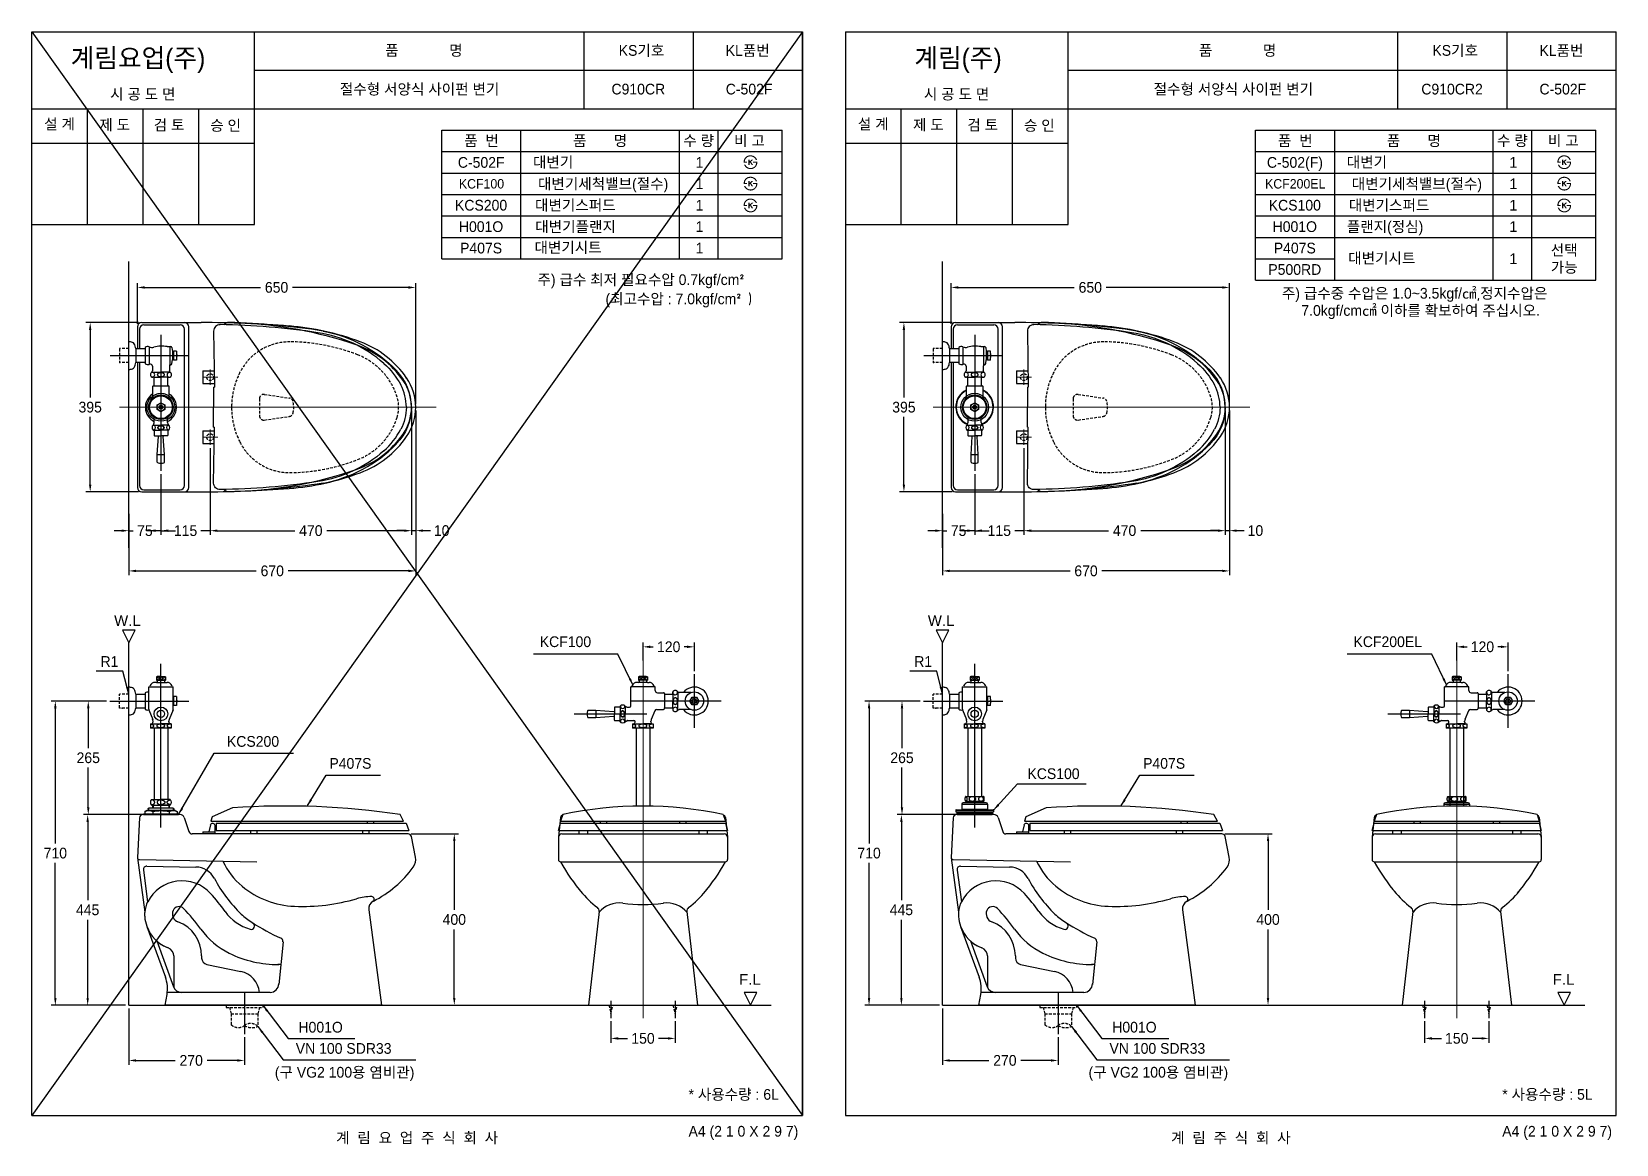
# Model space of a CAD drawing. Header units: millimetres. Extents: x -1900 to 1800, y -67 to 2530.
import ezdxf
from ezdxf.enums import TextEntityAlignment as Align
from ezdxf.lldxf.tags import DXFTag

# ---------------------------------------------------------------- set-up
doc = ezdxf.new("R2010")
doc.units = ezdxf.units.MM
doc.linetypes.add('DASHED2', pattern=[9.525, 6.35, -3.175])
for name, color, linetype in [('TEXT', 7, 'Continuous'), ('내부선 및 부속', 4, 'Continuous'), ('도각라인', 255, 'Continuous'), ('외형선', 3, 'Continuous'), ('점선', 6, 'DASHED2'), ('중심선', 1, 'DASHED'), ('치수선', 7, 'Continuous')]:
    doc.layers.add(name, color=color, linetype=linetype)
doc.styles.add('____', font='')
doc.styles.add('타이틀', font='H2GTRM.TTF', dxfattribs={"height": 25})
doc.styles.get('____').set_extended_font_data('굴림')
tags = doc.linetypes.add('DASHDOT', pattern=[70, 31, -13, 13, -13]).pattern_tags.tags
tags[10:11] = [DXFTag(74, 4), DXFTag(75, 0), DXFTag(340, '0'), DXFTag(46, 0.0), DXFTag(50, 0.0), DXFTag(44, 0.0), DXFTag(45, 0.0)]
tags[8:9] = [DXFTag(74, 4), DXFTag(75, 0), DXFTag(340, '0'), DXFTag(46, 0.0), DXFTag(50, 0.0), DXFTag(44, 0.0), DXFTag(45, 0.0)]
tags[6:7] = [DXFTag(74, 4), DXFTag(75, 0), DXFTag(340, '0'), DXFTag(46, 0.0), DXFTag(50, 0.0), DXFTag(44, 0.0), DXFTag(45, 0.0)]
tags[4:5] = [DXFTag(74, 4), DXFTag(75, 0), DXFTag(340, '0'), DXFTag(46, 0.0), DXFTag(50, 0.0), DXFTag(44, 0.0), DXFTag(45, 0.0)]
tags = doc.linetypes.add('DASHED', pattern=[25.72, 12.86, -12.86]).pattern_tags.tags
tags[6:7] = [DXFTag(74, 4), DXFTag(75, 0), DXFTag(340, '0'), DXFTag(46, 0.0), DXFTag(50, 0.0), DXFTag(44, 0.0), DXFTag(45, 0.0)]
tags[4:5] = [DXFTag(74, 4), DXFTag(75, 0), DXFTag(340, '0'), DXFTag(46, 0.0), DXFTag(50, 0.0), DXFTag(44, 0.0), DXFTag(45, 0.0)]
doc.dimstyles.new('MSADIM', dxfattribs={"dimtxt": 33, "dimasz": 17, "dimexe": 10, "dimexo": 7.5, "dimgap": 10, "dimtad": 0, "dimtih": 1, "dimtoh": 1, "dimdec": 0, "dimzin": 1, "dimdsep": 46, "dimtxsty": '____', "dimcen": 11.25, "dimadec": 0, "dimazin": 0, "dimtfac": 1, "dimtdec": 0, "dimtix": 1, "dimtmove": 0, "dimatfit": 3, "dimfxl": 1, "dimtolj": 1, "dimtzin": 1, "dimarcsym": 0})

msp = doc.modelspace()

# ---------------------------------------------------------------- texts
at = {"layer": 'TEXT', "style": '타이틀'}
for s, p in [('계림요업(주)', (-1809, 2446.7)), ('계림(주)', (161, 2446.7))]:
    msp.add_text(s, height=44, dxfattribs=at).set_placement(p)
for s, height, p in [('품             명', 25, (-984.3, 2486.4)), ('KS기호', 25, (-476.2, 2486.3)), ('KL품번', 25, (-228.2, 2486.1)), ('품             명', 25, (915.7, 2486.4)), ('KS기호', 25, (1423.8, 2486.3)), ('KL품번', 25, (1671.8, 2486.1)), ('절수형 서양식 사이펀 변기', 25, (-994.2, 2396)), ('C910CR', 25, (-483.5, 2396)), ('C-502F', 25, (-224.9, 2396)), ('절수형 서양식 사이펀 변기', 25, (905.8, 2396)), ('C910CR2', 25, (1416.5, 2396)), ('C-502F', 25, (1675.1, 2396)), ('시 공 도 면', 25, (-1640.5, 2384.4)), ('시 공 도 면', 25, (259.5, 2384.4)), ('설 계', 25, (-1835, 2314.6)), ('제 도', 25, (-1706.2, 2312.9)), ('검 토', 25, (-1579.2, 2312.3)), ('승 인', 25, (-1447.3, 2311.4)), ('설 계', 25, (65, 2314.6)), ('제 도', 25, (193.8, 2312.9)), ('검 토', 25, (320.8, 2312.3)), ('승 인', 25, (452.7, 2311.4)), ('품  번', 25, (-849.6, 2275.7)), ('품       명', 25, (-572.7, 2275.7)), ('수 량', 25, (-342.7, 2275.7)), ('비 고', 25, (-223.9, 2275.7)), ('품  번', 25, (1050.4, 2275.7)), ('품       명', 25, (1327.3, 2275.7)), ('수 량', 25, (1557.3, 2275.7)), ('비 고', 25, (1676.1, 2275.7)), ('C-502F', 25, (-850.4, 2224.9)), ('대변기', 25, (-682.4, 2225.6)), ('1', 25, (-340.5, 2225)), ('C-502(F)', 25, (1049.6, 2224.9)), ('대변기', 25, (1217.6, 2225.6)), ('1', 25, (1559.5, 2225)), ('KCF100', 22, (-849.7, 2175)), ('대변기세척밸브(절수)', 25, (-565.7, 2175)), ('1', 25, (-340.5, 2175)), ('KCF200EL', 22, (1050.3, 2175)), ('대변기세척밸브(절수)', 25, (1334.3, 2175)), ('1', 25, (1559.5, 2175)), ('KCS200', 25, (-850.7, 2125)), ('대변기스퍼드', 25, (-630.6, 2125)), ('1', 25, (-340.5, 2125)), ('KCS100', 25, (1049.3, 2125)), ('대변기스퍼드', 25, (1269.4, 2125)), ('1', 25, (1559.5, 2125)), ('H001O', 25, (-850.7, 2075)), ('대변기플랜지', 25, (-630, 2075)), ('1', 25, (-340.5, 2075)), ('H001O', 25, (1049.3, 2075)), ('플랜지(정심)', 25, (1260, 2075)), ('1', 25, (1559.5, 2075)), ('P407S', 25, (-850.7, 2025)), ('대변기시트', 25, (-647.6, 2026.5)), ('1', 25, (-340.5, 2025)), ('P407S', 25, (1049.3, 2025)), ('선택', 25, (1678.3, 2020)), ('대변기시트', 25, (1252.4, 2001.5)), ('1', 25, (1559.5, 2000)), ('P500RD', 25, (1049.3, 1975)), ('가능', 25, (1678.3, 1980)), ('* 사용수량 : 6L', 25, (-260.8, 49.6)), ('* 사용수량 : 5L', 25, (1639.2, 49.6)), ('계  림  요  업  주  식  회  사', 25, (-1000, -51.7)), ('계  림  주  식  회  사', 25, (900, -51.7))]:
    msp.add_text(s, height=height, dxfattribs=at).set_placement(p, align=Align.MIDDLE_CENTER)
for p in [(-110, -36.5), (1790, -36.5)]:
    msp.add_text('A4 (2 1 0 X 2 9 7)', height=25, dxfattribs=at).set_placement(p, align=Align.MIDDLE_RIGHT)
at = {"layer": 'TEXT', "char_height": 25, "attachment_point": 1, "line_spacing_factor": 0.963855, "style": '타이틀'}
for s, insert, width in [('\\A1;주) 급수 최저 필요수압 0.7kgf/cm{\\fISOCPEUR|b0|i0|c0|p34;² }', (-719, 1963.7), 571.731), ('\\A1;주) 급수중 수압은 1.0~3.5kgf/㎠{\\fISOCPEUR|b0|i0|c0|p34;,}정지수압은 \\P     7.0kgf/cm㎠ 이하를 확보하여 주십시오.', (1019.1, 1932), 820.252), ('\\A1;(최고수압 : 7.0kgf/cm{\\fISOCPEUR|b0|i0|c0|p34;² )}', (-560.2, 1918.9), 571.731), ('\\fArial;W.L', (-1707.6, 1168.1), 248.993), ('\\fArial;W.L', (192.4, 1168.1), 248.993), ('\\A1;KCF100', (-713.7, 1118.7), 248.993), ('\\A1;KCF200EL', (1186.3, 1118.7), 248.993), ('\\A1;KCS200', (-1444.1, 885.9), 248.993), ('\\A1;P407S', (-1204.9, 834.7), 248.993), ('\\A1;P407S', (695.1, 834.7), 248.993), ('\\A1;KCS100', (425, 810.6), 380.447), ('\\fArial;F.L', (-248.3, 330.4), 248.993), ('\\fArial;F.L', (1651.7, 330.4), 248.993), ('\\A1; H001O', (-1286.2, 218.9), 361.787), ('\\A1; H001O', (613.9, 219), 361.787), ('\\A1;VN 100 SDR33', (-1283.4, 169.3), 379.657), ('\\A1;VN 100 SDR33', (616.6, 169.4), 379.657), ('\\A1;(구 VG2 100{\\fGulim|b0|i0|c129|p50;용 염비관)}', (-1332.3, 113.7), 379.657), ('\\A1;(구 VG2 100{\\fGulim|b0|i0|c129|p50;용 염비관)}', (567.7, 113.8), 379.657)]:
    msp.add_mtext(s, dxfattribs=dict(at, insert=insert, width=width))
at = {"layer": '치수선', "linetype": 'Continuous', "char_height": 25, "width": 248.993, "attachment_point": 1, "line_spacing_factor": 0.963855, "style": '타이틀'}
for insert in [(-1739.3, 1072.5), (160.7, 1072.5)]:
    msp.add_mtext('\\A1;R1', dxfattribs=dict(at, insert=insert))

# ---------------------------------------------------------------- blocks, each defined once
blk = doc.blocks.new('*D3')
at = {"layer": '치수선', "color": 0, "linetype": 'Continuous', "lineweight": -2, "transparency": 16777216}
for p, q in [((226.8, 250.2), (226.8, 118.8)), ((496.8, 183), (496.8, 118.8)), ((243.8, 128.8), (335.1, 128.8)), ((479.8, 128.8), (409.7, 128.8))]:
    blk.add_line(p, q, dxfattribs=at)
at = {"layer": '치수선', "color": 0, "linetype": 'Continuous', "transparency": 16777216}
for points in [[(243.8, 131.6), (243.8, 125.9), (226.8, 128.8)], [(479.8, 131.6), (479.8, 125.9), (496.8, 128.8)]]:
    blk.add_solid(points, dxfattribs=at)
at = {"layer": '치수선', "color": 0, "linetype": 'Continuous', "transparency": 16777216, "insert": (372.4, 128.8), "char_height": 25, "attachment_point": 5, "style": '____'}
blk.add_mtext('\\A1;270', dxfattribs=at)
blk = doc.blocks.new('*D4')
at = {"layer": '치수선', "color": 0, "linetype": 'Continuous', "lineweight": -2, "transparency": 16777216}
for p, q in [((1427.4, 1062.2), (1427.4, 1104.2)), ((1444.4, 1094.2), (1451.4, 1094.2)), ((1530.4, 1094.2), (1523.3, 1094.2)), ((1547.4, 1037.7), (1547.4, 1104.2))]:
    blk.add_line(p, q, dxfattribs=at)
at = {"layer": '치수선', "color": 0, "linetype": 'Continuous', "transparency": 16777216}
for points in [[(1444.4, 1097.1), (1444.4, 1091.4), (1427.4, 1094.2)], [(1530.4, 1097.1), (1530.4, 1091.4), (1547.4, 1094.2)]]:
    blk.add_solid(points, dxfattribs=at)
at = {"layer": '치수선', "color": 0, "linetype": 'Continuous', "transparency": 16777216, "insert": (1487.4, 1094.2), "char_height": 25, "attachment_point": 5, "style": '____'}
blk.add_mtext('\\A1;120', dxfattribs=at)
blk = doc.blocks.new('*D5')
at = {"layer": '치수선', "color": 0, "linetype": 'Continuous', "lineweight": -2, "transparency": 16777216}
for p, q in [((886.3, 657.7), (996.8, 657.7)), ((986.8, 640.7), (986.8, 480.5)), ((986.8, 274.7), (986.8, 434.8)), ((824.3, 257.7), (996.8, 257.7))]:
    blk.add_line(p, q, dxfattribs=at)
at = {"layer": '치수선', "color": 0, "linetype": 'Continuous', "transparency": 16777216}
for points in [[(983.9, 640.7), (989.6, 640.7), (986.8, 657.7)], [(983.9, 274.7), (989.6, 274.7), (986.8, 257.7)]]:
    blk.add_solid(points, dxfattribs=at)
at = {"layer": '치수선', "color": 0, "linetype": 'Continuous', "transparency": 16777216, "insert": (986.8, 457.7), "char_height": 25, "attachment_point": 5, "style": '____'}
blk.add_mtext('\\A1;400', dxfattribs=at)
blk = doc.blocks.new('*D6')
at = {"layer": '치수선', "color": 0, "linetype": 'Continuous', "lineweight": -2, "transparency": 16777216}
for p, q in [((886.8, 1646.2), (886.8, 1355.3)), ((416.8, 1558), (416.8, 1355.3)), ((433.8, 1365.3), (614.2, 1365.3)), ((869.8, 1365.3), (689.5, 1365.3))]:
    blk.add_line(p, q, dxfattribs=at)
at = {"layer": '치수선', "color": 0, "linetype": 'Continuous', "transparency": 16777216}
for points in [[(433.8, 1368.2), (433.8, 1362.5), (416.8, 1365.3)], [(869.8, 1368.2), (869.8, 1362.5), (886.8, 1365.3)]]:
    blk.add_solid(points, dxfattribs=at)
at = {"layer": '치수선', "color": 0, "linetype": 'Continuous', "transparency": 16777216, "insert": (651.8, 1365.3), "char_height": 25, "attachment_point": 5, "style": '____'}
blk.add_mtext('\\A1;470', dxfattribs=at)
blk = doc.blocks.new('*D7')
at = {"layer": '치수선', "color": 0, "linetype": 'Continuous', "lineweight": -2, "transparency": 16777216}
for p, q in [((886.8, 1646), (886.8, 1355.4)), ((896.8, 1646), (896.8, 1355.4)), ((869.8, 1365.4), (852.8, 1365.4)), ((886.8, 1365.4), (896.8, 1365.4)), ((913.8, 1365.4), (931.1, 1365.4))]:
    blk.add_line(p, q, dxfattribs=at)
at = {"layer": '치수선', "color": 0, "linetype": 'Continuous', "transparency": 16777216}
for points in [[(869.8, 1368.2), (869.8, 1362.6), (886.8, 1365.4)], [(913.8, 1368.2), (913.8, 1362.6), (896.8, 1365.4)]]:
    blk.add_solid(points, dxfattribs=at)
at = {"layer": '치수선', "color": 0, "linetype": 'Continuous', "transparency": 16777216, "insert": (957.3, 1365.4), "char_height": 25, "attachment_point": 5, "style": '____'}
blk.add_mtext('\\A1;10', dxfattribs=at)
blk = doc.blocks.new('*D8')
at = {"layer": '치수선', "color": 0, "linetype": 'Continuous', "lineweight": -2, "transparency": 16777216}
for p, q in [((416.8, 1558), (416.8, 1355.3)), ((301.8, 1497.5), (301.8, 1355.3)), ((284.8, 1365.3), (267.8, 1365.3)), ((301.8, 1365.3), (323.4, 1365.3)), ((416.8, 1365.3), (395.3, 1365.3)), ((433.8, 1365.3), (450.8, 1365.3))]:
    blk.add_line(p, q, dxfattribs=at)
at = {"layer": '치수선', "color": 0, "linetype": 'Continuous', "transparency": 16777216}
for points in [[(284.8, 1368.2), (284.8, 1362.5), (301.8, 1365.3)], [(433.8, 1368.2), (433.8, 1362.5), (416.8, 1365.3)]]:
    blk.add_solid(points, dxfattribs=at)
at = {"layer": '치수선', "color": 0, "linetype": 'Continuous', "transparency": 16777216, "insert": (359.3, 1365.3), "char_height": 25, "attachment_point": 5, "style": '____'}
blk.add_mtext('\\A1;115', dxfattribs=at)
blk = doc.blocks.new('*D9')
at = {"layer": '치수선', "color": 0, "linetype": 'Continuous', "lineweight": -2, "transparency": 16777216}
for p, q in [((301.8, 1497.5), (301.8, 1355.3)), ((226.8, 1404.6), (226.8, 1355.3)), ((209.8, 1365.3), (192.8, 1365.3)), ((226.8, 1365.3), (237, 1365.3)), ((301.8, 1365.3), (291.7, 1365.3)), ((318.8, 1365.3), (335.8, 1365.3))]:
    blk.add_line(p, q, dxfattribs=at)
at = {"layer": '치수선', "color": 0, "linetype": 'Continuous', "transparency": 16777216}
for points in [[(209.8, 1368.2), (209.8, 1362.5), (226.8, 1365.3)], [(318.8, 1368.2), (318.8, 1362.5), (301.8, 1365.3)]]:
    blk.add_solid(points, dxfattribs=at)
at = {"layer": '치수선', "color": 0, "linetype": 'Continuous', "transparency": 16777216, "insert": (264.3, 1365.3), "char_height": 25, "attachment_point": 5, "style": '____'}
blk.add_mtext('\\A1;75', dxfattribs=at)
blk = doc.blocks.new('*D10')
at = {"layer": '치수선', "color": 0, "linetype": 'Continuous', "lineweight": -2, "transparency": 16777216}
for p, q in [((226.8, 1357.8), (226.8, 1261.4)), ((896.8, 1357.8), (896.8, 1261.4)), ((243.8, 1271.4), (524.5, 1271.4)), ((879.8, 1271.4), (599.1, 1271.4))]:
    blk.add_line(p, q, dxfattribs=at)
at = {"layer": '치수선', "color": 0, "linetype": 'Continuous', "transparency": 16777216}
for points in [[(243.8, 1274.3), (243.8, 1268.6), (226.8, 1271.4)], [(879.8, 1274.3), (879.8, 1268.6), (896.8, 1271.4)]]:
    blk.add_solid(points, dxfattribs=at)
at = {"layer": '치수선', "color": 0, "linetype": 'Continuous', "transparency": 16777216, "insert": (561.8, 1271.4), "char_height": 25, "attachment_point": 5, "style": '____'}
blk.add_mtext('\\A1;670', dxfattribs=at)
blk = doc.blocks.new('*D11')
at = {"layer": '치수선', "color": 0, "linetype": 'Continuous', "lineweight": -2, "transparency": 16777216}
for p, q in [((249.3, 1851), (126.6, 1851)), ((136.6, 1834), (136.6, 1676.3)), ((136.6, 1473), (136.6, 1630.7)), ((249.3, 1456), (126.6, 1456))]:
    blk.add_line(p, q, dxfattribs=at)
at = {"layer": '치수선', "color": 0, "linetype": 'Continuous', "transparency": 16777216}
for points in [[(133.7, 1834), (139.4, 1834), (136.6, 1851)], [(133.7, 1473), (139.4, 1473), (136.6, 1456)]]:
    blk.add_solid(points, dxfattribs=at)
at = {"layer": '치수선', "color": 0, "linetype": 'Continuous', "transparency": 16777216, "insert": (136.6, 1653.5), "char_height": 25, "attachment_point": 5, "style": '____'}
blk.add_mtext('\\A1;395', dxfattribs=at)
blk = doc.blocks.new('*D12')
at = {"layer": '치수선', "color": 0, "linetype": 'Continuous', "lineweight": -2, "transparency": 16777216}
for p, q in [((246.8, 1848.5), (246.8, 1943.1)), ((263.8, 1933.1), (534.5, 1933.1)), ((879.8, 1933.1), (609.1, 1933.1)), ((896.8, 1661), (896.8, 1943.1))]:
    blk.add_line(p, q, dxfattribs=at)
at = {"layer": '치수선', "color": 0, "linetype": 'Continuous', "transparency": 16777216}
for points in [[(263.8, 1935.9), (263.8, 1930.2), (246.8, 1933.1)], [(879.8, 1935.9), (879.8, 1930.2), (896.8, 1933.1)]]:
    blk.add_solid(points, dxfattribs=at)
at = {"layer": '치수선', "color": 0, "linetype": 'Continuous', "transparency": 16777216, "insert": (571.8, 1933.1), "char_height": 25, "attachment_point": 5, "style": '____'}
blk.add_mtext('\\A1;650', dxfattribs=at)
blk = doc.blocks.new('*D13')
at = {"layer": '치수선', "color": 0, "linetype": 'Continuous', "lineweight": -2, "transparency": 16777216}
for p, q in [((294.3, 702.7), (120.7, 702.7)), ((130.7, 685.7), (130.7, 503)), ((130.7, 274.7), (130.7, 457.3)), ((219.3, 257.7), (120.7, 257.7))]:
    blk.add_line(p, q, dxfattribs=at)
at = {"layer": '치수선', "color": 0, "linetype": 'Continuous', "transparency": 16777216}
for points in [[(127.9, 685.7), (133.5, 685.7), (130.7, 702.7)], [(127.9, 274.7), (133.5, 274.7), (130.7, 257.7)]]:
    blk.add_solid(points, dxfattribs=at)
at = {"layer": '치수선', "color": 0, "linetype": 'Continuous', "transparency": 16777216, "insert": (130.7, 480.2), "char_height": 25, "attachment_point": 5, "style": '____'}
blk.add_mtext('\\A1;445', dxfattribs=at)
blk = doc.blocks.new('*D14')
at = {"layer": '치수선', "color": 0, "linetype": 'Continuous', "lineweight": -2, "transparency": 16777216}
for p, q in [((174.8, 967.7), (122.1, 967.7)), ((132.1, 950.7), (132.1, 858)), ((132.1, 719.7), (132.1, 812.4)), ((253.3, 702.7), (122.1, 702.7))]:
    blk.add_line(p, q, dxfattribs=at)
at = {"layer": '치수선', "color": 0, "linetype": 'Continuous', "transparency": 16777216}
for points in [[(129.3, 950.7), (135, 950.7), (132.1, 967.7)], [(129.3, 719.7), (135, 719.7), (132.1, 702.7)]]:
    blk.add_solid(points, dxfattribs=at)
at = {"layer": '치수선', "color": 0, "linetype": 'Continuous', "transparency": 16777216, "insert": (132.1, 835.2), "char_height": 25, "attachment_point": 5, "style": '____'}
blk.add_mtext('\\A1;265', dxfattribs=at)
blk = doc.blocks.new('*D15')
at = {"layer": '치수선', "color": 0, "linetype": 'Continuous', "lineweight": -2, "transparency": 16777216}
for p, q in [((174.8, 967.7), (45.2, 967.7)), ((55.2, 950.7), (55.2, 635.5)), ((55.2, 274.7), (55.2, 589.8)), ((219.3, 257.7), (45.2, 257.7))]:
    blk.add_line(p, q, dxfattribs=at)
at = {"layer": '치수선', "color": 0, "linetype": 'Continuous', "transparency": 16777216}
for points in [[(52.4, 950.7), (58.1, 950.7), (55.2, 967.7)], [(52.4, 274.7), (58.1, 274.7), (55.2, 257.7)]]:
    blk.add_solid(points, dxfattribs=at)
at = {"layer": '치수선', "color": 0, "linetype": 'Continuous', "transparency": 16777216, "insert": (55.2, 612.7), "char_height": 25, "attachment_point": 5, "style": '____'}
blk.add_mtext('\\A1;710', dxfattribs=at)
blk = doc.blocks.new('*D16')
at = {"layer": '치수선', "color": 0, "linetype": 'Continuous', "lineweight": -2, "transparency": 16777216}
for p, q in [((1352.4, 220.2), (1352.4, 170.2)), ((1502.4, 220.2), (1502.4, 170.2)), ((1369.4, 180.2), (1391.5, 180.2)), ((1485.4, 180.2), (1463.3, 180.2))]:
    blk.add_line(p, q, dxfattribs=at)
at = {"layer": '치수선', "color": 0, "linetype": 'Continuous', "transparency": 16777216}
for points in [[(1369.4, 183.1), (1369.4, 177.4), (1352.4, 180.2)], [(1485.4, 183.1), (1485.4, 177.4), (1502.4, 180.2)]]:
    blk.add_solid(points, dxfattribs=at)
at = {"layer": '치수선', "color": 0, "linetype": 'Continuous', "transparency": 16777216, "insert": (1427.4, 180.2), "char_height": 25, "attachment_point": 5, "style": '____'}
blk.add_mtext('\\A1;150', dxfattribs=at)
blk = doc.blocks.new('*D30')
at = {"layer": '치수선', "color": 0, "linetype": 'Continuous', "lineweight": -2, "transparency": 16777216}
for p, q in [((-1673.2, 250.2), (-1673.2, 118.8)), ((-1403.2, 183), (-1403.2, 118.8)), ((-1656.2, 128.8), (-1564.9, 128.8)), ((-1420.2, 128.8), (-1490.3, 128.8))]:
    blk.add_line(p, q, dxfattribs=at)
at = {"layer": '치수선', "color": 0, "linetype": 'Continuous', "transparency": 16777216}
for points in [[(-1656.2, 131.6), (-1656.2, 125.9), (-1673.2, 128.8)], [(-1420.2, 131.6), (-1420.2, 125.9), (-1403.2, 128.8)]]:
    blk.add_solid(points, dxfattribs=at)
at = {"layer": '치수선', "color": 0, "linetype": 'Continuous', "transparency": 16777216, "insert": (-1527.6, 128.8), "char_height": 25, "attachment_point": 5, "style": '____'}
blk.add_mtext('\\A1;270', dxfattribs=at)
blk = doc.blocks.new('*D17')
at = {"layer": '치수선', "color": 0, "linetype": 'Continuous', "lineweight": -2, "transparency": 16777216}
for p, q in [((-472.6, 1062.2), (-472.6, 1104.2)), ((-455.6, 1094.2), (-448.6, 1094.2)), ((-369.6, 1094.2), (-376.7, 1094.2)), ((-352.6, 1037.7), (-352.6, 1104.2))]:
    blk.add_line(p, q, dxfattribs=at)
at = {"layer": '치수선', "color": 0, "linetype": 'Continuous', "transparency": 16777216}
for points in [[(-455.6, 1097.1), (-455.6, 1091.4), (-472.6, 1094.2)], [(-369.6, 1097.1), (-369.6, 1091.4), (-352.6, 1094.2)]]:
    blk.add_solid(points, dxfattribs=at)
at = {"layer": '치수선', "color": 0, "linetype": 'Continuous', "transparency": 16777216, "insert": (-412.6, 1094.2), "char_height": 25, "attachment_point": 5, "style": '____'}
blk.add_mtext('\\A1;120', dxfattribs=at)
blk = doc.blocks.new('*D18')
at = {"layer": '치수선', "color": 0, "linetype": 'Continuous', "lineweight": -2, "transparency": 16777216}
for p, q in [((-1013.7, 657.7), (-903.2, 657.7)), ((-913.2, 640.7), (-913.2, 480.5)), ((-913.2, 274.7), (-913.2, 434.8)), ((-1075.7, 257.7), (-903.2, 257.7))]:
    blk.add_line(p, q, dxfattribs=at)
at = {"layer": '치수선', "color": 0, "linetype": 'Continuous', "transparency": 16777216}
for points in [[(-916.1, 640.7), (-910.4, 640.7), (-913.2, 657.7)], [(-916.1, 274.7), (-910.4, 274.7), (-913.2, 257.7)]]:
    blk.add_solid(points, dxfattribs=at)
at = {"layer": '치수선', "color": 0, "linetype": 'Continuous', "transparency": 16777216, "insert": (-913.2, 457.7), "char_height": 25, "attachment_point": 5, "style": '____'}
blk.add_mtext('\\A1;400', dxfattribs=at)
blk = doc.blocks.new('*D19')
at = {"layer": '치수선', "color": 0, "linetype": 'Continuous', "lineweight": -2, "transparency": 16777216}
for p, q in [((-1013.2, 1646.2), (-1013.2, 1355.3)), ((-1483.2, 1558), (-1483.2, 1355.3)), ((-1466.2, 1365.3), (-1285.8, 1365.3)), ((-1030.2, 1365.3), (-1210.5, 1365.3))]:
    blk.add_line(p, q, dxfattribs=at)
at = {"layer": '치수선', "color": 0, "linetype": 'Continuous', "transparency": 16777216}
for points in [[(-1466.2, 1368.2), (-1466.2, 1362.5), (-1483.2, 1365.3)], [(-1030.2, 1368.2), (-1030.2, 1362.5), (-1013.2, 1365.3)]]:
    blk.add_solid(points, dxfattribs=at)
at = {"layer": '치수선', "color": 0, "linetype": 'Continuous', "transparency": 16777216, "insert": (-1248.2, 1365.3), "char_height": 25, "attachment_point": 5, "style": '____'}
blk.add_mtext('\\A1;470', dxfattribs=at)
blk = doc.blocks.new('*D20')
at = {"layer": '치수선', "color": 0, "linetype": 'Continuous', "lineweight": -2, "transparency": 16777216}
for p, q in [((-1013.2, 1646), (-1013.2, 1355.4)), ((-1003.2, 1646), (-1003.2, 1355.4)), ((-1030.2, 1365.4), (-1047.2, 1365.4)), ((-1013.2, 1365.4), (-1003.2, 1365.4)), ((-986.2, 1365.4), (-968.9, 1365.4))]:
    blk.add_line(p, q, dxfattribs=at)
at = {"layer": '치수선', "color": 0, "linetype": 'Continuous', "transparency": 16777216}
for points in [[(-1030.2, 1368.2), (-1030.2, 1362.6), (-1013.2, 1365.4)], [(-986.2, 1368.2), (-986.2, 1362.6), (-1003.2, 1365.4)]]:
    blk.add_solid(points, dxfattribs=at)
at = {"layer": '치수선', "color": 0, "linetype": 'Continuous', "transparency": 16777216, "insert": (-942.7, 1365.4), "char_height": 25, "attachment_point": 5, "style": '____'}
blk.add_mtext('\\A1;10', dxfattribs=at)
blk = doc.blocks.new('*D21')
at = {"layer": '치수선', "color": 0, "linetype": 'Continuous', "lineweight": -2, "transparency": 16777216}
for p, q in [((-1483.2, 1558), (-1483.2, 1355.3)), ((-1598.2, 1497.5), (-1598.2, 1355.3)), ((-1615.2, 1365.3), (-1632.2, 1365.3)), ((-1598.2, 1365.3), (-1576.6, 1365.3)), ((-1483.2, 1365.3), (-1504.7, 1365.3)), ((-1466.2, 1365.3), (-1449.2, 1365.3))]:
    blk.add_line(p, q, dxfattribs=at)
at = {"layer": '치수선', "color": 0, "linetype": 'Continuous', "transparency": 16777216}
for points in [[(-1615.2, 1368.2), (-1615.2, 1362.5), (-1598.2, 1365.3)], [(-1466.2, 1368.2), (-1466.2, 1362.5), (-1483.2, 1365.3)]]:
    blk.add_solid(points, dxfattribs=at)
at = {"layer": '치수선', "color": 0, "linetype": 'Continuous', "transparency": 16777216, "insert": (-1540.7, 1365.3), "char_height": 25, "attachment_point": 5, "style": '____'}
blk.add_mtext('\\A1;115', dxfattribs=at)
blk = doc.blocks.new('*D22')
at = {"layer": '치수선', "color": 0, "linetype": 'Continuous', "lineweight": -2, "transparency": 16777216}
for p, q in [((-1598.2, 1497.5), (-1598.2, 1355.3)), ((-1673.2, 1404.6), (-1673.2, 1355.3)), ((-1690.2, 1365.3), (-1707.2, 1365.3)), ((-1673.2, 1365.3), (-1663, 1365.3)), ((-1598.2, 1365.3), (-1608.3, 1365.3)), ((-1581.2, 1365.3), (-1564.2, 1365.3))]:
    blk.add_line(p, q, dxfattribs=at)
at = {"layer": '치수선', "color": 0, "linetype": 'Continuous', "transparency": 16777216}
for points in [[(-1690.2, 1368.2), (-1690.2, 1362.5), (-1673.2, 1365.3)], [(-1581.2, 1368.2), (-1581.2, 1362.5), (-1598.2, 1365.3)]]:
    blk.add_solid(points, dxfattribs=at)
at = {"layer": '치수선', "color": 0, "linetype": 'Continuous', "transparency": 16777216, "insert": (-1635.7, 1365.3), "char_height": 25, "attachment_point": 5, "style": '____'}
blk.add_mtext('\\A1;75', dxfattribs=at)
blk = doc.blocks.new('*D23')
at = {"layer": '치수선', "color": 0, "linetype": 'Continuous', "lineweight": -2, "transparency": 16777216}
for p, q in [((-1673.2, 1357.8), (-1673.2, 1261.4)), ((-1003.2, 1357.8), (-1003.2, 1261.4)), ((-1656.2, 1271.4), (-1375.5, 1271.4)), ((-1020.2, 1271.4), (-1300.9, 1271.4))]:
    blk.add_line(p, q, dxfattribs=at)
at = {"layer": '치수선', "color": 0, "linetype": 'Continuous', "transparency": 16777216}
for points in [[(-1656.2, 1274.3), (-1656.2, 1268.6), (-1673.2, 1271.4)], [(-1020.2, 1274.3), (-1020.2, 1268.6), (-1003.2, 1271.4)]]:
    blk.add_solid(points, dxfattribs=at)
at = {"layer": '치수선', "color": 0, "linetype": 'Continuous', "transparency": 16777216, "insert": (-1338.2, 1271.4), "char_height": 25, "attachment_point": 5, "style": '____'}
blk.add_mtext('\\A1;670', dxfattribs=at)
blk = doc.blocks.new('*D24')
at = {"layer": '치수선', "color": 0, "linetype": 'Continuous', "lineweight": -2, "transparency": 16777216}
for p, q in [((-1650.7, 1851), (-1773.4, 1851)), ((-1763.4, 1834), (-1763.4, 1676.3)), ((-1763.4, 1473), (-1763.4, 1630.7)), ((-1650.7, 1456), (-1773.4, 1456))]:
    blk.add_line(p, q, dxfattribs=at)
at = {"layer": '치수선', "color": 0, "linetype": 'Continuous', "transparency": 16777216}
for points in [[(-1766.3, 1834), (-1760.6, 1834), (-1763.4, 1851)], [(-1766.3, 1473), (-1760.6, 1473), (-1763.4, 1456)]]:
    blk.add_solid(points, dxfattribs=at)
at = {"layer": '치수선', "color": 0, "linetype": 'Continuous', "transparency": 16777216, "insert": (-1763.4, 1653.5), "char_height": 25, "attachment_point": 5, "style": '____'}
blk.add_mtext('\\A1;395', dxfattribs=at)
blk = doc.blocks.new('*D25')
at = {"layer": '치수선', "color": 0, "linetype": 'Continuous', "lineweight": -2, "transparency": 16777216}
for p, q in [((-1653.2, 1848.5), (-1653.2, 1943.1)), ((-1636.2, 1933.1), (-1365.5, 1933.1)), ((-1020.2, 1933.1), (-1290.9, 1933.1)), ((-1003.2, 1661), (-1003.2, 1943.1))]:
    blk.add_line(p, q, dxfattribs=at)
at = {"layer": '치수선', "color": 0, "linetype": 'Continuous', "transparency": 16777216}
for points in [[(-1636.2, 1935.9), (-1636.2, 1930.2), (-1653.2, 1933.1)], [(-1020.2, 1935.9), (-1020.2, 1930.2), (-1003.2, 1933.1)]]:
    blk.add_solid(points, dxfattribs=at)
at = {"layer": '치수선', "color": 0, "linetype": 'Continuous', "transparency": 16777216, "insert": (-1328.2, 1933.1), "char_height": 25, "attachment_point": 5, "style": '____'}
blk.add_mtext('\\A1;650', dxfattribs=at)
blk = doc.blocks.new('*D26')
at = {"layer": '치수선', "color": 0, "linetype": 'Continuous', "lineweight": -2, "transparency": 16777216}
for p, q in [((-1605.7, 702.7), (-1779.3, 702.7)), ((-1769.3, 685.7), (-1769.3, 503)), ((-1769.3, 274.7), (-1769.3, 457.3)), ((-1680.7, 257.7), (-1779.3, 257.7))]:
    blk.add_line(p, q, dxfattribs=at)
at = {"layer": '치수선', "color": 0, "linetype": 'Continuous', "transparency": 16777216}
for points in [[(-1772.1, 685.7), (-1766.5, 685.7), (-1769.3, 702.7)], [(-1772.1, 274.7), (-1766.5, 274.7), (-1769.3, 257.7)]]:
    blk.add_solid(points, dxfattribs=at)
at = {"layer": '치수선', "color": 0, "linetype": 'Continuous', "transparency": 16777216, "insert": (-1769.3, 480.2), "char_height": 25, "attachment_point": 5, "style": '____'}
blk.add_mtext('\\A1;445', dxfattribs=at)
blk = doc.blocks.new('*D27')
at = {"layer": '치수선', "color": 0, "linetype": 'Continuous', "lineweight": -2, "transparency": 16777216}
for p, q in [((-1725.2, 967.7), (-1777.9, 967.7)), ((-1767.9, 950.7), (-1767.9, 858)), ((-1767.9, 719.7), (-1767.9, 812.4)), ((-1646.7, 702.7), (-1777.9, 702.7))]:
    blk.add_line(p, q, dxfattribs=at)
at = {"layer": '치수선', "color": 0, "linetype": 'Continuous', "transparency": 16777216}
for points in [[(-1770.7, 950.7), (-1765, 950.7), (-1767.9, 967.7)], [(-1770.7, 719.7), (-1765, 719.7), (-1767.9, 702.7)]]:
    blk.add_solid(points, dxfattribs=at)
at = {"layer": '치수선', "color": 0, "linetype": 'Continuous', "transparency": 16777216, "insert": (-1767.9, 835.2), "char_height": 25, "attachment_point": 5, "style": '____'}
blk.add_mtext('\\A1;265', dxfattribs=at)
blk = doc.blocks.new('*D28')
at = {"layer": '치수선', "color": 0, "linetype": 'Continuous', "lineweight": -2, "transparency": 16777216}
for p, q in [((-1725.2, 967.7), (-1854.8, 967.7)), ((-1844.8, 950.7), (-1844.8, 635.5)), ((-1844.8, 274.7), (-1844.8, 589.8)), ((-1680.7, 257.7), (-1854.8, 257.7))]:
    blk.add_line(p, q, dxfattribs=at)
at = {"layer": '치수선', "color": 0, "linetype": 'Continuous', "transparency": 16777216}
for points in [[(-1847.6, 950.7), (-1841.9, 950.7), (-1844.8, 967.7)], [(-1847.6, 274.7), (-1841.9, 274.7), (-1844.8, 257.7)]]:
    blk.add_solid(points, dxfattribs=at)
at = {"layer": '치수선', "color": 0, "linetype": 'Continuous', "transparency": 16777216, "insert": (-1844.8, 612.7), "char_height": 25, "attachment_point": 5, "style": '____'}
blk.add_mtext('\\A1;710', dxfattribs=at)
blk = doc.blocks.new('*D29')
at = {"layer": '치수선', "color": 0, "linetype": 'Continuous', "lineweight": -2, "transparency": 16777216}
for p, q in [((-547.6, 220.2), (-547.6, 170.2)), ((-397.6, 220.2), (-397.6, 170.2)), ((-530.6, 180.2), (-508.5, 180.2)), ((-414.6, 180.2), (-436.7, 180.2))]:
    blk.add_line(p, q, dxfattribs=at)
at = {"layer": '치수선', "color": 0, "linetype": 'Continuous', "transparency": 16777216}
for points in [[(-530.6, 183.1), (-530.6, 177.4), (-547.6, 180.2)], [(-414.6, 183.1), (-414.6, 177.4), (-397.6, 180.2)]]:
    blk.add_solid(points, dxfattribs=at)
at = {"layer": '치수선', "color": 0, "linetype": 'Continuous', "transparency": 16777216, "insert": (-472.6, 180.2), "char_height": 25, "attachment_point": 5, "style": '____'}
blk.add_mtext('\\A1;150', dxfattribs=at)

# ---------------------------------------------------------------- dimensions: what is measured, and where the dimension line sits
at = {"layer": '치수선', "linetype": 'Continuous'}
for base, p1, p2, picture, middle in [((-1003.2, 1933.1), (-1653.2, 1841), (-1003.2, 1653.5), '*D25', (-1328.2, 1933.1)), ((896.8, 1933.1), (246.8, 1841), (896.8, 1653.5), '*D12', (571.8, 1933.1)), ((-1013.2, 1365.3), (-1483.2, 1565.5), (-1013.2, 1653.7), '*D19', (-1248.2, 1365.3)), ((886.8, 1365.3), (416.8, 1565.5), (886.8, 1653.7), '*D6', (651.8, 1365.3)), ((-1598.2, 1365.3), (-1483.2, 1565.5), (-1598.2, 1505), '*D21', (-1540.7, 1365.3)), ((301.8, 1365.3), (416.8, 1565.5), (301.8, 1505), '*D8', (359.3, 1365.3)), ((-1598.2, 1365.3), (-1673.2, 1412.1), (-1598.2, 1505), '*D22', (-1635.7, 1365.3)), ((301.8, 1365.3), (226.8, 1412.1), (301.8, 1505), '*D9', (264.3, 1365.3)), ((-1673.2, 1271.4), (-1003.2, 1365.3), (-1673.2, 1365.3), '*D23', (-1338.2, 1271.4)), ((226.8, 1271.4), (896.8, 1365.3), (226.8, 1365.3), '*D10', (561.8, 1271.4)), ((-397.6, 180.2), (-547.6, 227.7), (-397.6, 227.7), '*D29', (-472.6, 180.2)), ((1502.4, 180.2), (1352.4, 227.7), (1502.4, 227.7), '*D16', (1427.4, 180.2))]:
    dim = msp.add_linear_dim(base=base, p1=p1, p2=p2, dimstyle='MSADIM', override={"dimtxt": 25}, dxfattribs=at)
    dim.commit()
    dim.dimension.update_dxf_attribs({"geometry": picture, "text_midpoint": middle})
for base, p1, p2, picture, middle in [((-1763.4, 1456), (-1643.2, 1851), (-1643.2, 1456), '*D24', (-1763.4, 1653.5)), ((136.6, 1456), (256.8, 1851), (256.8, 1456), '*D11', (136.6, 1653.5)), ((-1844.8, 967.7), (-1673.2, 257.7), (-1717.7, 967.7), '*D28', (-1844.8, 612.7)), ((-1767.9, 967.7), (-1639.2, 702.7), (-1717.7, 967.7), '*D27', (-1767.9, 835.2)), ((55.2, 967.7), (226.8, 257.7), (182.3, 967.7), '*D15', (55.2, 612.7)), ((132.1, 967.7), (260.8, 702.7), (182.3, 967.7), '*D14', (132.1, 835.2)), ((-1769.3, 702.7), (-1673.2, 257.7), (-1598.2, 702.7), '*D26', (-1769.3, 480.2)), ((130.7, 702.7), (226.8, 257.7), (301.8, 702.7), '*D13', (130.7, 480.2)), ((-913.2, 657.7), (-1083.2, 257.7), (-1021.2, 657.7), '*D18', (-913.2, 457.7)), ((986.8, 657.7), (816.8, 257.7), (878.8, 657.7), '*D5', (986.8, 457.7))]:
    dim = msp.add_linear_dim(base=base, p1=p1, p2=p2, angle=90, dimstyle='MSADIM', override={"dimtxt": 25}, dxfattribs=at)
    dim.commit()
    dim.dimension.update_dxf_attribs({"geometry": picture, "text_midpoint": middle})
for base, p1, p2, picture, middle in [((-1003.2, 1365.4), (-1013.2, 1653.5), (-1003.2, 1653.5), '*D20', (-942.7, 1365.4)), ((896.8, 1365.4), (886.8, 1653.5), (896.8, 1653.5), '*D7', (957.3, 1365.4)), ((-352.6, 1094.2), (-472.6, 1054.7), (-352.6, 1030.2), '*D17', (-412.6, 1094.2)), ((1547.4, 1094.2), (1427.4, 1054.7), (1547.4, 1030.2), '*D4', (1487.4, 1094.2)), ((-1403.2, 128.8), (-1673.2, 257.7), (-1403.2, 190.5), '*D30', (-1527.6, 128.8)), ((496.8, 128.8), (226.8, 257.7), (496.8, 190.5), '*D3', (372.4, 128.8))]:
    dim = msp.add_linear_dim(base=base, p1=p1, p2=p2, dimstyle='MSADIM', override={"dimtxt": 25}, dxfattribs=at)
    dim.commit()
    dim.dimension.update_dxf_attribs({"geometry": picture, "text_midpoint": middle, "dimtype": 160})

# ---------------------------------------------------------------- hatches: boundary and pattern name
at = {"layer": 'TEXT'}
for points in [[(-237.6, 2224.2), (-237.7, 2224.6), (-237.7, 2225), (-237.7, 2225.4), (-237.7, 2225.8), (-237.7, 2226.2), (-237.6, 2226.6), (-237.6, 2227), (-237.6, 2227.4), (-237.5, 2227.8), (-237.5, 2228.2), (-237.4, 2228.6), (-237.3, 2229), (-237.2, 2229.4), (-237.1, 2229.8), (-237, 2230.1), (-236.9, 2230.5), (-236.8, 2230.9), (-236.7, 2231.3), (-236.5, 2231.7), (-236.4, 2232), (-236.2, 2232.4), (-236.1, 2232.7), (-235.9, 2233.1), (-235.7, 2233.4), (-235.5, 2233.8), (-235.4, 2234.1), (-235.1, 2234.4), (-234.9, 2234.8), (-234.7, 2235.1), (-234.5, 2235.4), (-234.3, 2235.7), (-233.7, 2236.3), (-233.5, 2236.6), (-233.2, 2236.9), (-232.9, 2237.2), (-232.6, 2237.5), (-232.3, 2237.8), (-232, 2238), (-231.7, 2238.3), (-231.4, 2238.5), (-231.1, 2238.7), (-230.7, 2239), (-230.4, 2239.2), (-230.1, 2239.4), (-229.7, 2239.6), (-229.3, 2239.8), (-229, 2239.9), (-228.6, 2240.1), (-228.2, 2240.3), (-227.8, 2240.5), (-227.3, 2240.6), (-226.9, 2240.7), (-226.5, 2240.9), (-226, 2241), (-225.6, 2241.1), (-225.1, 2241.2), (-224.7, 2241.2), (-224.2, 2241.3), (-223.7, 2241.4), (-223.3, 2241.4), (-222.8, 2241.4), (-222.3, 2241.5), (-221.8, 2241.5), (-221, 2241.5), (-220.7, 2241.4), (-220.3, 2241.4), (-219.9, 2241.4), (-219.6, 2241.3), (-219.2, 2241.3), (-218.9, 2241.2), (-218.5, 2241.2), (-218.2, 2241.1), (-217.8, 2241), (-217.5, 2241), (-217.1, 2240.9), (-216.8, 2240.8), (-216.5, 2240.7), (-216.1, 2240.6), (-215.8, 2240.5), (-215.5, 2240.4), (-215.2, 2240.2), (-214.9, 2240.1), (-214.6, 2240), (-214.3, 2239.8), (-214, 2239.7), (-213.7, 2239.5), (-213.4, 2239.4), (-213.1, 2239.2), (-212.8, 2239), (-212.5, 2238.9), (-212.3, 2238.7), (-212, 2238.5), (-211.7, 2238.3), (-211.4, 2238.1), (-211, 2237.7), (-210.6, 2237.4), (-210.2, 2237), (-209.8, 2236.6), (-209.5, 2236.2), (-209.1, 2235.8), (-208.8, 2235.4), (-208.4, 2234.9), (-208.1, 2234.5), (-207.8, 2234), (-207.5, 2233.5), (-207.2, 2233), (-207, 2232.5), (-206.7, 2232), (-206.5, 2231.5), (-206.2, 2230.9), (-206.2, 2230.9), (-209.3, 2230.9), (-209.3, 2230.9), (-209.4, 2231.1), (-209.5, 2231.3), (-209.5, 2231.4), (-209.6, 2231.6), (-209.7, 2231.8), (-209.8, 2232), (-209.8, 2232.1), (-209.9, 2232.3), (-210, 2232.5), (-210.1, 2232.6), (-210.2, 2232.8), (-210.3, 2233), (-210.4, 2233.1), (-210.5, 2233.3), (-210.6, 2233.5), (-210.8, 2233.6), (-210.9, 2233.8), (-211, 2233.9), (-211.3, 2234.3), (-211.6, 2234.6), (-211.9, 2234.9), (-212.2, 2235.2), (-212.5, 2235.5), (-212.8, 2235.8), (-213.2, 2236.1), (-213.4, 2236.3), (-213.7, 2236.4), (-213.9, 2236.6), (-214.1, 2236.8), (-214.4, 2236.9), (-214.6, 2237.1), (-214.9, 2237.2), (-215.1, 2237.4), (-215.3, 2237.5), (-215.6, 2237.6), (-215.8, 2237.7), (-216.1, 2237.8), (-216.3, 2238), (-216.6, 2238.1), (-216.9, 2238.2), (-217.1, 2238.3), (-217.4, 2238.3), (-217.6, 2238.4), (-217.9, 2238.5), (-218.2, 2238.6), (-218.4, 2238.6), (-218.7, 2238.7), (-219, 2238.7), (-219.3, 2238.8), (-219.5, 2238.8), (-219.8, 2238.9), (-220.1, 2238.9), (-220.4, 2238.9), (-220.7, 2239), (-221, 2239), (-221.2, 2239), (-221.5, 2239), (-221.9, 2239), (-222.2, 2239), (-222.6, 2238.9), (-222.9, 2238.9), (-223.2, 2238.9), (-223.6, 2238.9), (-223.9, 2238.8), (-224.2, 2238.8), (-224.5, 2238.7), (-224.8, 2238.7), (-225.2, 2238.6), (-225.5, 2238.5), (-225.8, 2238.4), (-226.1, 2238.3), (-226.4, 2238.2), (-226.6, 2238.1), (-226.9, 2238), (-227.2, 2237.9), (-227.5, 2237.8), (-227.8, 2237.7), (-228.1, 2237.5), (-228.3, 2237.4), (-228.6, 2237.3), (-228.8, 2237.1), (-229.1, 2236.9), (-229.4, 2236.8), (-229.6, 2236.6), (-229.9, 2236.4), (-230.1, 2236.2), (-230.3, 2236), (-230.6, 2235.8), (-230.8, 2235.6), (-231, 2235.4), (-231.3, 2235.2), (-231.5, 2235), (-231.7, 2234.7), (-231.9, 2234.5), (-232.1, 2234.3), (-232.3, 2234), (-232.5, 2233.8), (-232.7, 2233.5), (-232.8, 2233.3), (-233, 2233), (-233.2, 2232.7), (-233.3, 2232.5), (-233.5, 2232.2), (-233.6, 2231.9), (-233.7, 2231.6), (-233.8, 2231.3), (-234, 2231.1), (-234.1, 2230.8), (-234.2, 2230.5), (-234.3, 2230.2), (-234.4, 2229.8), (-234.5, 2229.5), (-234.5, 2229.2), (-234.6, 2228.9), (-234.7, 2228.6), (-234.7, 2228.2), (-234.8, 2227.9), (-234.8, 2227.6), (-234.8, 2227.2), (-234.9, 2226.9), (-234.9, 2226.5), (-234.9, 2226.5), (-229.7, 2226.5), (-229.7, 2226.5), (-229.7, 2226.5), (-229.7, 2224.2), (-229.7, 2224.2), (-229.7, 2224.2), (-237.6, 2224.2)], [(-205.5, 2226.5), (-205.5, 2226.1), (-205.5, 2225.6), (-205.5, 2225.2), (-205.5, 2224.8), (-205.6, 2224.3), (-205.6, 2223.9), (-205.6, 2223.5), (-205.7, 2223.1), (-205.8, 2222.7), (-205.9, 2222.2), (-205.9, 2221.8), (-206, 2221.4), (-206.2, 2221), (-206.3, 2220.6), (-206.4, 2220.2), (-206.5, 2219.8), (-206.7, 2219.4), (-206.8, 2219), (-207, 2218.7), (-207.1, 2218.3), (-207.3, 2217.9), (-207.5, 2217.6), (-207.7, 2217.2), (-207.9, 2216.9), (-208.1, 2216.5), (-208.3, 2216.2), (-208.5, 2215.9), (-208.7, 2215.5), (-209, 2215.2), (-209.2, 2214.9), (-209.5, 2214.6), (-209.7, 2214.3), (-210, 2214), (-210.3, 2213.7), (-210.5, 2213.5), (-210.8, 2213.2), (-211.1, 2212.9), (-211.4, 2212.7), (-211.7, 2212.4), (-212, 2212.2), (-212.3, 2212), (-212.7, 2211.8), (-213, 2211.6), (-213.3, 2211.4), (-213.7, 2211.2), (-214, 2211), (-214.4, 2210.8), (-214.7, 2210.7), (-215.1, 2210.5), (-215.4, 2210.3), (-215.8, 2210.2), (-216.2, 2210.1), (-216.6, 2209.9), (-217, 2209.8), (-217.3, 2209.7), (-217.7, 2209.6), (-218.1, 2209.6), (-218.5, 2209.5), (-218.9, 2209.4), (-219.3, 2209.4), (-219.7, 2209.4), (-220.1, 2209.3), (-220.5, 2209.3), (-220.9, 2209.3), (-221.6, 2209.3), (-222.2, 2209.3), (-222.9, 2209.4), (-223.5, 2209.5), (-224.2, 2209.5), (-224.5, 2209.6), (-224.8, 2209.7), (-225.1, 2209.7), (-225.4, 2209.8), (-225.7, 2209.9), (-226, 2209.9), (-226.3, 2210), (-226.5, 2210.1), (-226.8, 2210.2), (-227.1, 2210.3), (-227.4, 2210.4), (-227.7, 2210.5), (-228, 2210.6), (-228.2, 2210.7), (-228.5, 2210.9), (-228.8, 2211), (-229, 2211.1), (-229.3, 2211.3), (-229.6, 2211.4), (-229.8, 2211.6), (-230.1, 2211.7), (-230.6, 2212), (-230.9, 2212.2), (-231.1, 2212.4), (-231.4, 2212.6), (-231.6, 2212.8), (-231.9, 2213), (-232.1, 2213.2), (-232.4, 2213.4), (-232.6, 2213.6), (-232.8, 2213.8), (-233, 2214.1), (-233.3, 2214.3), (-233.5, 2214.5), (-233.7, 2214.8), (-233.9, 2215), (-234.1, 2215.2), (-234.3, 2215.5), (-234.5, 2215.8), (-234.7, 2216), (-234.9, 2216.3), (-235, 2216.6), (-235.2, 2216.8), (-235.4, 2217.1), (-235.6, 2217.4), (-235.7, 2217.7), (-235.9, 2218), (-236, 2218.3), (-236.2, 2218.6), (-236.5, 2219.2), (-236.7, 2219.9), (-236.7, 2219.9), (-233.8, 2219.9), (-233.8, 2219.9), (-233.6, 2219.4), (-233.3, 2219), (-233.1, 2218.6), (-232.9, 2218.2), (-232.6, 2217.9), (-232.4, 2217.5), (-232.1, 2217.1), (-231.8, 2216.8), (-231.6, 2216.5), (-231.3, 2216.1), (-231, 2215.8), (-230.7, 2215.5), (-230.4, 2215.2), (-230.1, 2215), (-229.8, 2214.7), (-229.5, 2214.5), (-229.3, 2214.3), (-229.1, 2214.1), (-228.8, 2214), (-228.6, 2213.8), (-228.4, 2213.7), (-228.1, 2213.5), (-227.9, 2213.4), (-227.6, 2213.2), (-227.4, 2213.1), (-227.1, 2213), (-226.9, 2212.9), (-226.6, 2212.8), (-226.4, 2212.7), (-226.1, 2212.6), (-225.8, 2212.5), (-225.6, 2212.4), (-225.3, 2212.3), (-225, 2212.3), (-224.8, 2212.2), (-224.5, 2212.1), (-224.2, 2212.1), (-223.9, 2212), (-223.6, 2212), (-223.3, 2212), (-223, 2211.9), (-222.7, 2211.9), (-222.4, 2211.9), (-222.1, 2211.9), (-221.8, 2211.9), (-221.5, 2211.9), (-221.2, 2211.9), (-220.4, 2211.9), (-220.1, 2211.9), (-219.8, 2212), (-219.5, 2212), (-219.3, 2212), (-219, 2212), (-218.8, 2212.1), (-218.5, 2212.1), (-218.2, 2212.2), (-218, 2212.2), (-217.7, 2212.3), (-217.5, 2212.4), (-217.2, 2212.5), (-217, 2212.5), (-216.7, 2212.6), (-216.5, 2212.7), (-216.2, 2212.8), (-216, 2212.9), (-215.7, 2213), (-215.5, 2213.1), (-215.2, 2213.3), (-215, 2213.4), (-214.8, 2213.5), (-214.5, 2213.7), (-214.3, 2213.8), (-214.1, 2213.9), (-213.8, 2214.1), (-213.6, 2214.3), (-213.4, 2214.4), (-213.2, 2214.6), (-212.9, 2214.8), (-212.7, 2215), (-212.4, 2215.2), (-212.2, 2215.4), (-211.9, 2215.7), (-211.7, 2215.9), (-211.5, 2216.1), (-211.3, 2216.4), (-211.1, 2216.6), (-210.9, 2216.9), (-210.7, 2217.1), (-210.5, 2217.4), (-210.3, 2217.7), (-210.2, 2218), (-210, 2218.2), (-209.8, 2218.5), (-209.7, 2218.8), (-209.5, 2219.1), (-209.4, 2219.4), (-209.3, 2219.7), (-209.2, 2220), (-209.1, 2220.4), (-208.9, 2220.7), (-208.8, 2221), (-208.8, 2221.3), (-208.7, 2221.7), (-208.6, 2222), (-208.5, 2222.4), (-208.5, 2222.7), (-208.4, 2223.1), (-208.4, 2223.4), (-208.3, 2223.8), (-208.3, 2224.2), (-208.3, 2224.2), (-215.7, 2224.2), (-215.7, 2224.2), (-215.7, 2224.2), (-215.7, 2226.5), (-215.7, 2226.5), (-215.7, 2226.5), (-205.5, 2226.5)], [(-223.9, 2227.2), (-219.1, 2231.6), (-215.2, 2231.6), (-220.6, 2226.6), (-215.6, 2219.1), (-218.9, 2219.1), (-222.5, 2224.8), (-223.9, 2223.6), (-223.9, 2219.1), (-226.8, 2219.1), (-226.8, 2231.7), (-223.9, 2231.7)], [(1662.4, 2224.2), (1662.3, 2224.6), (1662.3, 2225), (1662.3, 2225.4), (1662.3, 2225.8), (1662.3, 2226.2), (1662.4, 2226.6), (1662.4, 2227), (1662.4, 2227.4), (1662.5, 2227.8), (1662.5, 2228.2), (1662.6, 2228.6), (1662.7, 2229), (1662.8, 2229.4), (1662.9, 2229.8), (1663, 2230.1), (1663.1, 2230.5), (1663.2, 2230.9), (1663.3, 2231.3), (1663.5, 2231.7), (1663.6, 2232), (1663.8, 2232.4), (1663.9, 2232.7), (1664.1, 2233.1), (1664.3, 2233.4), (1664.5, 2233.8), (1664.6, 2234.1), (1664.9, 2234.4), (1665.1, 2234.8), (1665.3, 2235.1), (1665.5, 2235.4), (1665.7, 2235.7), (1666.3, 2236.3), (1666.5, 2236.6), (1666.8, 2236.9), (1667.1, 2237.2), (1667.4, 2237.5), (1667.7, 2237.8), (1668, 2238), (1668.3, 2238.3), (1668.6, 2238.5), (1668.9, 2238.7), (1669.3, 2239), (1669.6, 2239.2), (1669.9, 2239.4), (1670.3, 2239.6), (1670.7, 2239.8), (1671, 2239.9), (1671.4, 2240.1), (1671.8, 2240.3), (1672.2, 2240.5), (1672.7, 2240.6), (1673.1, 2240.7), (1673.5, 2240.9), (1674, 2241), (1674.4, 2241.1), (1674.9, 2241.2), (1675.3, 2241.2), (1675.8, 2241.3), (1676.3, 2241.4), (1676.7, 2241.4), (1677.2, 2241.4), (1677.7, 2241.5), (1678.2, 2241.5), (1679, 2241.5), (1679.3, 2241.4), (1679.7, 2241.4), (1680.1, 2241.4), (1680.4, 2241.3), (1680.8, 2241.3), (1681.1, 2241.2), (1681.5, 2241.2), (1681.8, 2241.1), (1682.2, 2241), (1682.5, 2241), (1682.9, 2240.9), (1683.2, 2240.8), (1683.5, 2240.7), (1683.9, 2240.6), (1684.2, 2240.5), (1684.5, 2240.4), (1684.8, 2240.2), (1685.1, 2240.1), (1685.4, 2240), (1685.7, 2239.8), (1686, 2239.7), (1686.3, 2239.5), (1686.6, 2239.4), (1686.9, 2239.2), (1687.2, 2239), (1687.5, 2238.9), (1687.7, 2238.7), (1688, 2238.5), (1688.3, 2238.3), (1688.6, 2238.1), (1689, 2237.7), (1689.4, 2237.4), (1689.8, 2237), (1690.2, 2236.6), (1690.5, 2236.2), (1690.9, 2235.8), (1691.2, 2235.4), (1691.6, 2234.9), (1691.9, 2234.5), (1692.2, 2234), (1692.5, 2233.5), (1692.8, 2233), (1693, 2232.5), (1693.3, 2232), (1693.5, 2231.5), (1693.8, 2230.9), (1693.8, 2230.9), (1690.7, 2230.9), (1690.7, 2230.9), (1690.6, 2231.1), (1690.5, 2231.3), (1690.5, 2231.4), (1690.4, 2231.6), (1690.3, 2231.8), (1690.2, 2232), (1690.2, 2232.1), (1690.1, 2232.3), (1690, 2232.5), (1689.9, 2232.6), (1689.8, 2232.8), (1689.7, 2233), (1689.6, 2233.1), (1689.5, 2233.3), (1689.4, 2233.5), (1689.2, 2233.6), (1689.1, 2233.8), (1689, 2233.9), (1688.7, 2234.3), (1688.4, 2234.6), (1688.1, 2234.9), (1687.8, 2235.2), (1687.5, 2235.5), (1687.2, 2235.8), (1686.8, 2236.1), (1686.6, 2236.3), (1686.3, 2236.4), (1686.1, 2236.6), (1685.9, 2236.8), (1685.6, 2236.9), (1685.4, 2237.1), (1685.1, 2237.2), (1684.9, 2237.4), (1684.7, 2237.5), (1684.4, 2237.6), (1684.2, 2237.7), (1683.9, 2237.8), (1683.7, 2238), (1683.4, 2238.1), (1683.1, 2238.2), (1682.9, 2238.3), (1682.6, 2238.3), (1682.4, 2238.4), (1682.1, 2238.5), (1681.8, 2238.6), (1681.6, 2238.6), (1681.3, 2238.7), (1681, 2238.7), (1680.7, 2238.8), (1680.5, 2238.8), (1680.2, 2238.9), (1679.9, 2238.9), (1679.6, 2238.9), (1679.3, 2239), (1679, 2239), (1678.8, 2239), (1678.5, 2239), (1678.1, 2239), (1677.8, 2239), (1677.4, 2238.9), (1677.1, 2238.9), (1676.8, 2238.9), (1676.4, 2238.9), (1676.1, 2238.8), (1675.8, 2238.8), (1675.5, 2238.7), (1675.2, 2238.7), (1674.8, 2238.6), (1674.5, 2238.5), (1674.2, 2238.4), (1673.9, 2238.3), (1673.6, 2238.2), (1673.4, 2238.1), (1673.1, 2238), (1672.8, 2237.9), (1672.5, 2237.8), (1672.2, 2237.7), (1671.9, 2237.5), (1671.7, 2237.4), (1671.4, 2237.3), (1671.2, 2237.1), (1670.9, 2236.9), (1670.6, 2236.8), (1670.4, 2236.6), (1670.1, 2236.4), (1669.9, 2236.2), (1669.7, 2236), (1669.4, 2235.8), (1669.2, 2235.6), (1669, 2235.4), (1668.7, 2235.2), (1668.5, 2235), (1668.3, 2234.7), (1668.1, 2234.5), (1667.9, 2234.3), (1667.7, 2234), (1667.5, 2233.8), (1667.3, 2233.5), (1667.2, 2233.3), (1667, 2233), (1666.8, 2232.7), (1666.7, 2232.5), (1666.5, 2232.2), (1666.4, 2231.9), (1666.3, 2231.6), (1666.2, 2231.3), (1666, 2231.1), (1665.9, 2230.8), (1665.8, 2230.5), (1665.7, 2230.2), (1665.6, 2229.8), (1665.5, 2229.5), (1665.5, 2229.2), (1665.4, 2228.9), (1665.3, 2228.6), (1665.3, 2228.2), (1665.2, 2227.9), (1665.2, 2227.6), (1665.2, 2227.2), (1665.1, 2226.9), (1665.1, 2226.5), (1665.1, 2226.5), (1670.3, 2226.5), (1670.3, 2226.5), (1670.3, 2226.5), (1670.3, 2224.2), (1670.3, 2224.2), (1670.3, 2224.2), (1662.4, 2224.2)], [(1694.5, 2226.5), (1694.5, 2226.1), (1694.5, 2225.6), (1694.5, 2225.2), (1694.5, 2224.8), (1694.4, 2224.3), (1694.4, 2223.9), (1694.4, 2223.5), (1694.3, 2223.1), (1694.2, 2222.7), (1694.1, 2222.2), (1694.1, 2221.8), (1694, 2221.4), (1693.8, 2221), (1693.7, 2220.6), (1693.6, 2220.2), (1693.5, 2219.8), (1693.3, 2219.4), (1693.2, 2219), (1693, 2218.7), (1692.9, 2218.3), (1692.7, 2217.9), (1692.5, 2217.6), (1692.3, 2217.2), (1692.1, 2216.9), (1691.9, 2216.5), (1691.7, 2216.2), (1691.5, 2215.9), (1691.3, 2215.5), (1691, 2215.2), (1690.8, 2214.9), (1690.5, 2214.6), (1690.3, 2214.3), (1690, 2214), (1689.7, 2213.7), (1689.5, 2213.5), (1689.2, 2213.2), (1688.9, 2212.9), (1688.6, 2212.7), (1688.3, 2212.4), (1688, 2212.2), (1687.7, 2212), (1687.3, 2211.8), (1687, 2211.6), (1686.7, 2211.4), (1686.3, 2211.2), (1686, 2211), (1685.6, 2210.8), (1685.3, 2210.7), (1684.9, 2210.5), (1684.6, 2210.3), (1684.2, 2210.2), (1683.8, 2210.1), (1683.4, 2209.9), (1683, 2209.8), (1682.7, 2209.7), (1682.3, 2209.6), (1681.9, 2209.6), (1681.5, 2209.5), (1681.1, 2209.4), (1680.7, 2209.4), (1680.3, 2209.4), (1679.9, 2209.3), (1679.5, 2209.3), (1679.1, 2209.3), (1678.4, 2209.3), (1677.8, 2209.3), (1677.1, 2209.4), (1676.5, 2209.5), (1675.8, 2209.5), (1675.5, 2209.6), (1675.2, 2209.7), (1674.9, 2209.7), (1674.6, 2209.8), (1674.3, 2209.9), (1674, 2209.9), (1673.7, 2210), (1673.5, 2210.1), (1673.2, 2210.2), (1672.9, 2210.3), (1672.6, 2210.4), (1672.3, 2210.5), (1672, 2210.6), (1671.8, 2210.7), (1671.5, 2210.9), (1671.2, 2211), (1671, 2211.1), (1670.7, 2211.3), (1670.4, 2211.4), (1670.2, 2211.6), (1669.9, 2211.7), (1669.4, 2212), (1669.1, 2212.2), (1668.9, 2212.4), (1668.6, 2212.6), (1668.4, 2212.8), (1668.1, 2213), (1667.9, 2213.2), (1667.6, 2213.4), (1667.4, 2213.6), (1667.2, 2213.8), (1667, 2214.1), (1666.7, 2214.3), (1666.5, 2214.5), (1666.3, 2214.8), (1666.1, 2215), (1665.9, 2215.2), (1665.7, 2215.5), (1665.5, 2215.8), (1665.3, 2216), (1665.1, 2216.3), (1665, 2216.6), (1664.8, 2216.8), (1664.6, 2217.1), (1664.4, 2217.4), (1664.3, 2217.7), (1664.1, 2218), (1664, 2218.3), (1663.8, 2218.6), (1663.5, 2219.2), (1663.3, 2219.9), (1663.3, 2219.9), (1666.2, 2219.9), (1666.2, 2219.9), (1666.4, 2219.4), (1666.7, 2219), (1666.9, 2218.6), (1667.1, 2218.2), (1667.4, 2217.9), (1667.6, 2217.5), (1667.9, 2217.1), (1668.2, 2216.8), (1668.4, 2216.5), (1668.7, 2216.1), (1669, 2215.8), (1669.3, 2215.5), (1669.6, 2215.2), (1669.9, 2215), (1670.2, 2214.7), (1670.5, 2214.5), (1670.7, 2214.3), (1670.9, 2214.1), (1671.2, 2214), (1671.4, 2213.8), (1671.6, 2213.7), (1671.9, 2213.5), (1672.1, 2213.4), (1672.4, 2213.2), (1672.6, 2213.1), (1672.9, 2213), (1673.1, 2212.9), (1673.4, 2212.8), (1673.6, 2212.7), (1673.9, 2212.6), (1674.2, 2212.5), (1674.4, 2212.4), (1674.7, 2212.3), (1675, 2212.3), (1675.2, 2212.2), (1675.5, 2212.1), (1675.8, 2212.1), (1676.1, 2212), (1676.4, 2212), (1676.7, 2212), (1677, 2211.9), (1677.3, 2211.9), (1677.6, 2211.9), (1677.9, 2211.9), (1678.2, 2211.9), (1678.5, 2211.9), (1678.8, 2211.9), (1679.6, 2211.9), (1679.9, 2211.9), (1680.2, 2212), (1680.5, 2212), (1680.7, 2212), (1681, 2212), (1681.2, 2212.1), (1681.5, 2212.1), (1681.8, 2212.2), (1682, 2212.2), (1682.3, 2212.3), (1682.5, 2212.4), (1682.8, 2212.5), (1683, 2212.5), (1683.3, 2212.6), (1683.5, 2212.7), (1683.8, 2212.8), (1684, 2212.9), (1684.3, 2213), (1684.5, 2213.1), (1684.8, 2213.3), (1685, 2213.4), (1685.2, 2213.5), (1685.5, 2213.7), (1685.7, 2213.8), (1685.9, 2213.9), (1686.2, 2214.1), (1686.4, 2214.3), (1686.6, 2214.4), (1686.8, 2214.6), (1687.1, 2214.8), (1687.3, 2215), (1687.6, 2215.2), (1687.8, 2215.4), (1688.1, 2215.7), (1688.3, 2215.9), (1688.5, 2216.1), (1688.7, 2216.4), (1688.9, 2216.6), (1689.1, 2216.9), (1689.3, 2217.1), (1689.5, 2217.4), (1689.7, 2217.7), (1689.8, 2218), (1690, 2218.2), (1690.2, 2218.5), (1690.3, 2218.8), (1690.5, 2219.1), (1690.6, 2219.4), (1690.7, 2219.7), (1690.8, 2220), (1690.9, 2220.4), (1691.1, 2220.7), (1691.2, 2221), (1691.2, 2221.3), (1691.3, 2221.7), (1691.4, 2222), (1691.5, 2222.4), (1691.5, 2222.7), (1691.6, 2223.1), (1691.6, 2223.4), (1691.7, 2223.8), (1691.7, 2224.2), (1691.7, 2224.2), (1684.3, 2224.2), (1684.3, 2224.2), (1684.3, 2224.2), (1684.3, 2226.5), (1684.3, 2226.5), (1684.3, 2226.5), (1694.5, 2226.5)], [(1676.1, 2227.2), (1680.9, 2231.6), (1684.8, 2231.6), (1679.4, 2226.6), (1684.4, 2219.1), (1681.1, 2219.1), (1677.5, 2224.8), (1676.1, 2223.6), (1676.1, 2219.1), (1673.2, 2219.1), (1673.2, 2231.7), (1676.1, 2231.7)], [(-237.6, 2174.2), (-237.7, 2174.6), (-237.7, 2175), (-237.7, 2175.4), (-237.7, 2175.8), (-237.7, 2176.2), (-237.6, 2176.6), (-237.6, 2177), (-237.6, 2177.4), (-237.5, 2177.8), (-237.5, 2178.2), (-237.4, 2178.6), (-237.3, 2179), (-237.2, 2179.4), (-237.1, 2179.8), (-237, 2180.1), (-236.9, 2180.5), (-236.8, 2180.9), (-236.7, 2181.3), (-236.5, 2181.7), (-236.4, 2182), (-236.2, 2182.4), (-236.1, 2182.7), (-235.9, 2183.1), (-235.7, 2183.4), (-235.5, 2183.8), (-235.4, 2184.1), (-235.1, 2184.4), (-234.9, 2184.8), (-234.7, 2185.1), (-234.5, 2185.4), (-234.3, 2185.7), (-233.7, 2186.3), (-233.5, 2186.6), (-233.2, 2186.9), (-232.9, 2187.2), (-232.6, 2187.5), (-232.3, 2187.8), (-232, 2188), (-231.7, 2188.3), (-231.4, 2188.5), (-231.1, 2188.7), (-230.7, 2189), (-230.4, 2189.2), (-230.1, 2189.4), (-229.7, 2189.6), (-229.3, 2189.8), (-229, 2189.9), (-228.6, 2190.1), (-228.2, 2190.3), (-227.8, 2190.5), (-227.3, 2190.6), (-226.9, 2190.7), (-226.5, 2190.9), (-226, 2191), (-225.6, 2191.1), (-225.1, 2191.2), (-224.7, 2191.2), (-224.2, 2191.3), (-223.7, 2191.4), (-223.3, 2191.4), (-222.8, 2191.4), (-222.3, 2191.5), (-221.8, 2191.5), (-221, 2191.5), (-220.7, 2191.4), (-220.3, 2191.4), (-219.9, 2191.4), (-219.6, 2191.3), (-219.2, 2191.3), (-218.9, 2191.2), (-218.5, 2191.2), (-218.2, 2191.1), (-217.8, 2191), (-217.5, 2191), (-217.1, 2190.9), (-216.8, 2190.8), (-216.5, 2190.7), (-216.1, 2190.6), (-215.8, 2190.5), (-215.5, 2190.4), (-215.2, 2190.2), (-214.9, 2190.1), (-214.6, 2190), (-214.3, 2189.8), (-214, 2189.7), (-213.7, 2189.5), (-213.4, 2189.4), (-213.1, 2189.2), (-212.8, 2189), (-212.5, 2188.9), (-212.3, 2188.7), (-212, 2188.5), (-211.7, 2188.3), (-211.4, 2188.1), (-211, 2187.7), (-210.6, 2187.4), (-210.2, 2187), (-209.8, 2186.6), (-209.5, 2186.2), (-209.1, 2185.8), (-208.8, 2185.4), (-208.4, 2184.9), (-208.1, 2184.5), (-207.8, 2184), (-207.5, 2183.5), (-207.2, 2183), (-207, 2182.5), (-206.7, 2182), (-206.5, 2181.5), (-206.2, 2180.9), (-206.2, 2180.9), (-209.3, 2180.9), (-209.3, 2180.9), (-209.4, 2181.1), (-209.5, 2181.3), (-209.5, 2181.4), (-209.6, 2181.6), (-209.7, 2181.8), (-209.8, 2182), (-209.8, 2182.1), (-209.9, 2182.3), (-210, 2182.5), (-210.1, 2182.6), (-210.2, 2182.8), (-210.3, 2183), (-210.4, 2183.1), (-210.5, 2183.3), (-210.6, 2183.5), (-210.8, 2183.6), (-210.9, 2183.8), (-211, 2183.9), (-211.3, 2184.3), (-211.6, 2184.6), (-211.9, 2184.9), (-212.2, 2185.2), (-212.5, 2185.5), (-212.8, 2185.8), (-213.2, 2186.1), (-213.4, 2186.3), (-213.7, 2186.4), (-213.9, 2186.6), (-214.1, 2186.8), (-214.4, 2186.9), (-214.6, 2187.1), (-214.9, 2187.2), (-215.1, 2187.4), (-215.3, 2187.5), (-215.6, 2187.6), (-215.8, 2187.7), (-216.1, 2187.8), (-216.3, 2188), (-216.6, 2188.1), (-216.9, 2188.2), (-217.1, 2188.3), (-217.4, 2188.3), (-217.6, 2188.4), (-217.9, 2188.5), (-218.2, 2188.6), (-218.4, 2188.6), (-218.7, 2188.7), (-219, 2188.7), (-219.3, 2188.8), (-219.5, 2188.8), (-219.8, 2188.9), (-220.1, 2188.9), (-220.4, 2188.9), (-220.7, 2189), (-221, 2189), (-221.2, 2189), (-221.5, 2189), (-221.9, 2189), (-222.2, 2189), (-222.6, 2188.9), (-222.9, 2188.9), (-223.2, 2188.9), (-223.6, 2188.9), (-223.9, 2188.8), (-224.2, 2188.8), (-224.5, 2188.7), (-224.8, 2188.7), (-225.2, 2188.6), (-225.5, 2188.5), (-225.8, 2188.4), (-226.1, 2188.3), (-226.4, 2188.2), (-226.6, 2188.1), (-226.9, 2188), (-227.2, 2187.9), (-227.5, 2187.8), (-227.8, 2187.7), (-228.1, 2187.5), (-228.3, 2187.4), (-228.6, 2187.3), (-228.8, 2187.1), (-229.1, 2186.9), (-229.4, 2186.8), (-229.6, 2186.6), (-229.9, 2186.4), (-230.1, 2186.2), (-230.3, 2186), (-230.6, 2185.8), (-230.8, 2185.6), (-231, 2185.4), (-231.3, 2185.2), (-231.5, 2185), (-231.7, 2184.7), (-231.9, 2184.5), (-232.1, 2184.3), (-232.3, 2184), (-232.5, 2183.8), (-232.7, 2183.5), (-232.8, 2183.3), (-233, 2183), (-233.2, 2182.7), (-233.3, 2182.5), (-233.5, 2182.2), (-233.6, 2181.9), (-233.7, 2181.6), (-233.8, 2181.3), (-234, 2181.1), (-234.1, 2180.8), (-234.2, 2180.5), (-234.3, 2180.2), (-234.4, 2179.8), (-234.5, 2179.5), (-234.5, 2179.2), (-234.6, 2178.9), (-234.7, 2178.6), (-234.7, 2178.2), (-234.8, 2177.9), (-234.8, 2177.6), (-234.8, 2177.2), (-234.9, 2176.9), (-234.9, 2176.5), (-234.9, 2176.5), (-229.7, 2176.5), (-229.7, 2176.5), (-229.7, 2176.5), (-229.7, 2174.2), (-229.7, 2174.2), (-229.7, 2174.2), (-237.6, 2174.2)], [(1662.4, 2174.2), (1662.3, 2174.6), (1662.3, 2175), (1662.3, 2175.4), (1662.3, 2175.8), (1662.3, 2176.2), (1662.4, 2176.6), (1662.4, 2177), (1662.4, 2177.4), (1662.5, 2177.8), (1662.5, 2178.2), (1662.6, 2178.6), (1662.7, 2179), (1662.8, 2179.4), (1662.9, 2179.8), (1663, 2180.1), (1663.1, 2180.5), (1663.2, 2180.9), (1663.3, 2181.3), (1663.5, 2181.7), (1663.6, 2182), (1663.8, 2182.4), (1663.9, 2182.7), (1664.1, 2183.1), (1664.3, 2183.4), (1664.5, 2183.8), (1664.6, 2184.1), (1664.9, 2184.4), (1665.1, 2184.8), (1665.3, 2185.1), (1665.5, 2185.4), (1665.7, 2185.7), (1666.3, 2186.3), (1666.5, 2186.6), (1666.8, 2186.9), (1667.1, 2187.2), (1667.4, 2187.5), (1667.7, 2187.8), (1668, 2188), (1668.3, 2188.3), (1668.6, 2188.5), (1668.9, 2188.7), (1669.3, 2189), (1669.6, 2189.2), (1669.9, 2189.4), (1670.3, 2189.6), (1670.7, 2189.8), (1671, 2189.9), (1671.4, 2190.1), (1671.8, 2190.3), (1672.2, 2190.5), (1672.7, 2190.6), (1673.1, 2190.7), (1673.5, 2190.9), (1674, 2191), (1674.4, 2191.1), (1674.9, 2191.2), (1675.3, 2191.2), (1675.8, 2191.3), (1676.3, 2191.4), (1676.7, 2191.4), (1677.2, 2191.4), (1677.7, 2191.5), (1678.2, 2191.5), (1679, 2191.5), (1679.3, 2191.4), (1679.7, 2191.4), (1680.1, 2191.4), (1680.4, 2191.3), (1680.8, 2191.3), (1681.1, 2191.2), (1681.5, 2191.2), (1681.8, 2191.1), (1682.2, 2191), (1682.5, 2191), (1682.9, 2190.9), (1683.2, 2190.8), (1683.5, 2190.7), (1683.9, 2190.6), (1684.2, 2190.5), (1684.5, 2190.4), (1684.8, 2190.2), (1685.1, 2190.1), (1685.4, 2190), (1685.7, 2189.8), (1686, 2189.7), (1686.3, 2189.5), (1686.6, 2189.4), (1686.9, 2189.2), (1687.2, 2189), (1687.5, 2188.9), (1687.7, 2188.7), (1688, 2188.5), (1688.3, 2188.3), (1688.6, 2188.1), (1689, 2187.7), (1689.4, 2187.4), (1689.8, 2187), (1690.2, 2186.6), (1690.5, 2186.2), (1690.9, 2185.8), (1691.2, 2185.4), (1691.6, 2184.9), (1691.9, 2184.5), (1692.2, 2184), (1692.5, 2183.5), (1692.8, 2183), (1693, 2182.5), (1693.3, 2182), (1693.5, 2181.5), (1693.8, 2180.9), (1693.8, 2180.9), (1690.7, 2180.9), (1690.7, 2180.9), (1690.6, 2181.1), (1690.5, 2181.3), (1690.5, 2181.4), (1690.4, 2181.6), (1690.3, 2181.8), (1690.2, 2182), (1690.2, 2182.1), (1690.1, 2182.3), (1690, 2182.5), (1689.9, 2182.6), (1689.8, 2182.8), (1689.7, 2183), (1689.6, 2183.1), (1689.5, 2183.3), (1689.4, 2183.5), (1689.2, 2183.6), (1689.1, 2183.8), (1689, 2183.9), (1688.7, 2184.3), (1688.4, 2184.6), (1688.1, 2184.9), (1687.8, 2185.2), (1687.5, 2185.5), (1687.2, 2185.8), (1686.8, 2186.1), (1686.6, 2186.3), (1686.3, 2186.4), (1686.1, 2186.6), (1685.9, 2186.8), (1685.6, 2186.9), (1685.4, 2187.1), (1685.1, 2187.2), (1684.9, 2187.4), (1684.7, 2187.5), (1684.4, 2187.6), (1684.2, 2187.7), (1683.9, 2187.8), (1683.7, 2188), (1683.4, 2188.1), (1683.1, 2188.2), (1682.9, 2188.3), (1682.6, 2188.3), (1682.4, 2188.4), (1682.1, 2188.5), (1681.8, 2188.6), (1681.6, 2188.6), (1681.3, 2188.7), (1681, 2188.7), (1680.7, 2188.8), (1680.5, 2188.8), (1680.2, 2188.9), (1679.9, 2188.9), (1679.6, 2188.9), (1679.3, 2189), (1679, 2189), (1678.8, 2189), (1678.5, 2189), (1678.1, 2189), (1677.8, 2189), (1677.4, 2188.9), (1677.1, 2188.9), (1676.8, 2188.9), (1676.4, 2188.9), (1676.1, 2188.8), (1675.8, 2188.8), (1675.5, 2188.7), (1675.2, 2188.7), (1674.8, 2188.6), (1674.5, 2188.5), (1674.2, 2188.4), (1673.9, 2188.3), (1673.6, 2188.2), (1673.4, 2188.1), (1673.1, 2188), (1672.8, 2187.9), (1672.5, 2187.8), (1672.2, 2187.7), (1671.9, 2187.5), (1671.7, 2187.4), (1671.4, 2187.3), (1671.2, 2187.1), (1670.9, 2186.9), (1670.6, 2186.8), (1670.4, 2186.6), (1670.1, 2186.4), (1669.9, 2186.2), (1669.7, 2186), (1669.4, 2185.8), (1669.2, 2185.6), (1669, 2185.4), (1668.7, 2185.2), (1668.5, 2185), (1668.3, 2184.7), (1668.1, 2184.5), (1667.9, 2184.3), (1667.7, 2184), (1667.5, 2183.8), (1667.3, 2183.5), (1667.2, 2183.3), (1667, 2183), (1666.8, 2182.7), (1666.7, 2182.5), (1666.5, 2182.2), (1666.4, 2181.9), (1666.3, 2181.6), (1666.2, 2181.3), (1666, 2181.1), (1665.9, 2180.8), (1665.8, 2180.5), (1665.7, 2180.2), (1665.6, 2179.8), (1665.5, 2179.5), (1665.5, 2179.2), (1665.4, 2178.9), (1665.3, 2178.6), (1665.3, 2178.2), (1665.2, 2177.9), (1665.2, 2177.6), (1665.2, 2177.2), (1665.1, 2176.9), (1665.1, 2176.5), (1665.1, 2176.5), (1670.3, 2176.5), (1670.3, 2176.5), (1670.3, 2176.5), (1670.3, 2174.2), (1670.3, 2174.2), (1670.3, 2174.2), (1662.4, 2174.2)], [(-205.5, 2176.5), (-205.5, 2176.1), (-205.5, 2175.6), (-205.5, 2175.2), (-205.5, 2174.8), (-205.6, 2174.3), (-205.6, 2173.9), (-205.6, 2173.5), (-205.7, 2173.1), (-205.8, 2172.7), (-205.9, 2172.2), (-205.9, 2171.8), (-206, 2171.4), (-206.2, 2171), (-206.3, 2170.6), (-206.4, 2170.2), (-206.5, 2169.8), (-206.7, 2169.4), (-206.8, 2169), (-207, 2168.7), (-207.1, 2168.3), (-207.3, 2167.9), (-207.5, 2167.6), (-207.7, 2167.2), (-207.9, 2166.9), (-208.1, 2166.5), (-208.3, 2166.2), (-208.5, 2165.9), (-208.7, 2165.5), (-209, 2165.2), (-209.2, 2164.9), (-209.5, 2164.6), (-209.7, 2164.3), (-210, 2164), (-210.3, 2163.7), (-210.5, 2163.5), (-210.8, 2163.2), (-211.1, 2162.9), (-211.4, 2162.7), (-211.7, 2162.4), (-212, 2162.2), (-212.3, 2162), (-212.7, 2161.8), (-213, 2161.6), (-213.3, 2161.4), (-213.7, 2161.2), (-214, 2161), (-214.4, 2160.8), (-214.7, 2160.7), (-215.1, 2160.5), (-215.4, 2160.3), (-215.8, 2160.2), (-216.2, 2160.1), (-216.6, 2159.9), (-217, 2159.8), (-217.3, 2159.7), (-217.7, 2159.6), (-218.1, 2159.6), (-218.5, 2159.5), (-218.9, 2159.4), (-219.3, 2159.4), (-219.7, 2159.4), (-220.1, 2159.3), (-220.5, 2159.3), (-220.9, 2159.3), (-221.6, 2159.3), (-222.2, 2159.3), (-222.9, 2159.4), (-223.5, 2159.5), (-224.2, 2159.5), (-224.5, 2159.6), (-224.8, 2159.7), (-225.1, 2159.7), (-225.4, 2159.8), (-225.7, 2159.9), (-226, 2159.9), (-226.3, 2160), (-226.5, 2160.1), (-226.8, 2160.2), (-227.1, 2160.3), (-227.4, 2160.4), (-227.7, 2160.5), (-228, 2160.6), (-228.2, 2160.7), (-228.5, 2160.9), (-228.8, 2161), (-229, 2161.1), (-229.3, 2161.3), (-229.6, 2161.4), (-229.8, 2161.6), (-230.1, 2161.7), (-230.6, 2162), (-230.9, 2162.2), (-231.1, 2162.4), (-231.4, 2162.6), (-231.6, 2162.8), (-231.9, 2163), (-232.1, 2163.2), (-232.4, 2163.4), (-232.6, 2163.6), (-232.8, 2163.8), (-233, 2164.1), (-233.3, 2164.3), (-233.5, 2164.5), (-233.7, 2164.8), (-233.9, 2165), (-234.1, 2165.2), (-234.3, 2165.5), (-234.5, 2165.8), (-234.7, 2166), (-234.9, 2166.3), (-235, 2166.6), (-235.2, 2166.8), (-235.4, 2167.1), (-235.6, 2167.4), (-235.7, 2167.7), (-235.9, 2168), (-236, 2168.3), (-236.2, 2168.6), (-236.5, 2169.2), (-236.7, 2169.9), (-236.7, 2169.9), (-233.8, 2169.9), (-233.8, 2169.9), (-233.6, 2169.4), (-233.3, 2169), (-233.1, 2168.6), (-232.9, 2168.2), (-232.6, 2167.9), (-232.4, 2167.5), (-232.1, 2167.1), (-231.8, 2166.8), (-231.6, 2166.5), (-231.3, 2166.1), (-231, 2165.8), (-230.7, 2165.5), (-230.4, 2165.2), (-230.1, 2165), (-229.8, 2164.7), (-229.5, 2164.5), (-229.3, 2164.3), (-229.1, 2164.1), (-228.8, 2164), (-228.6, 2163.8), (-228.4, 2163.7), (-228.1, 2163.5), (-227.9, 2163.4), (-227.6, 2163.2), (-227.4, 2163.1), (-227.1, 2163), (-226.9, 2162.9), (-226.6, 2162.8), (-226.4, 2162.7), (-226.1, 2162.6), (-225.8, 2162.5), (-225.6, 2162.4), (-225.3, 2162.3), (-225, 2162.3), (-224.8, 2162.2), (-224.5, 2162.1), (-224.2, 2162.1), (-223.9, 2162), (-223.6, 2162), (-223.3, 2162), (-223, 2161.9), (-222.7, 2161.9), (-222.4, 2161.9), (-222.1, 2161.9), (-221.8, 2161.9), (-221.5, 2161.9), (-221.2, 2161.9), (-220.4, 2161.9), (-220.1, 2161.9), (-219.8, 2162), (-219.5, 2162), (-219.3, 2162), (-219, 2162), (-218.8, 2162.1), (-218.5, 2162.1), (-218.2, 2162.2), (-218, 2162.2), (-217.7, 2162.3), (-217.5, 2162.4), (-217.2, 2162.5), (-217, 2162.5), (-216.7, 2162.6), (-216.5, 2162.7), (-216.2, 2162.8), (-216, 2162.9), (-215.7, 2163), (-215.5, 2163.1), (-215.2, 2163.3), (-215, 2163.4), (-214.8, 2163.5), (-214.5, 2163.7), (-214.3, 2163.8), (-214.1, 2163.9), (-213.8, 2164.1), (-213.6, 2164.3), (-213.4, 2164.4), (-213.2, 2164.6), (-212.9, 2164.8), (-212.7, 2165), (-212.4, 2165.2), (-212.2, 2165.4), (-211.9, 2165.7), (-211.7, 2165.9), (-211.5, 2166.1), (-211.3, 2166.4), (-211.1, 2166.6), (-210.9, 2166.9), (-210.7, 2167.1), (-210.5, 2167.4), (-210.3, 2167.7), (-210.2, 2168), (-210, 2168.2), (-209.8, 2168.5), (-209.7, 2168.8), (-209.5, 2169.1), (-209.4, 2169.4), (-209.3, 2169.7), (-209.2, 2170), (-209.1, 2170.4), (-208.9, 2170.7), (-208.8, 2171), (-208.8, 2171.3), (-208.7, 2171.7), (-208.6, 2172), (-208.5, 2172.4), (-208.5, 2172.7), (-208.4, 2173.1), (-208.4, 2173.4), (-208.3, 2173.8), (-208.3, 2174.2), (-208.3, 2174.2), (-215.7, 2174.2), (-215.7, 2174.2), (-215.7, 2174.2), (-215.7, 2176.5), (-215.7, 2176.5), (-215.7, 2176.5), (-205.5, 2176.5)], [(-223.9, 2177.2), (-219.1, 2181.6), (-215.2, 2181.6), (-220.6, 2176.6), (-215.6, 2169.1), (-218.9, 2169.1), (-222.5, 2174.8), (-223.9, 2173.6), (-223.9, 2169.1), (-226.8, 2169.1), (-226.8, 2181.7), (-223.9, 2181.7)], [(1694.5, 2176.5), (1694.5, 2176.1), (1694.5, 2175.6), (1694.5, 2175.2), (1694.5, 2174.8), (1694.4, 2174.3), (1694.4, 2173.9), (1694.4, 2173.5), (1694.3, 2173.1), (1694.2, 2172.7), (1694.1, 2172.2), (1694.1, 2171.8), (1694, 2171.4), (1693.8, 2171), (1693.7, 2170.6), (1693.6, 2170.2), (1693.5, 2169.8), (1693.3, 2169.4), (1693.2, 2169), (1693, 2168.7), (1692.9, 2168.3), (1692.7, 2167.9), (1692.5, 2167.6), (1692.3, 2167.2), (1692.1, 2166.9), (1691.9, 2166.5), (1691.7, 2166.2), (1691.5, 2165.9), (1691.3, 2165.5), (1691, 2165.2), (1690.8, 2164.9), (1690.5, 2164.6), (1690.3, 2164.3), (1690, 2164), (1689.7, 2163.7), (1689.5, 2163.5), (1689.2, 2163.2), (1688.9, 2162.9), (1688.6, 2162.7), (1688.3, 2162.4), (1688, 2162.2), (1687.7, 2162), (1687.3, 2161.8), (1687, 2161.6), (1686.7, 2161.4), (1686.3, 2161.2), (1686, 2161), (1685.6, 2160.8), (1685.3, 2160.7), (1684.9, 2160.5), (1684.6, 2160.3), (1684.2, 2160.2), (1683.8, 2160.1), (1683.4, 2159.9), (1683, 2159.8), (1682.7, 2159.7), (1682.3, 2159.6), (1681.9, 2159.6), (1681.5, 2159.5), (1681.1, 2159.4), (1680.7, 2159.4), (1680.3, 2159.4), (1679.9, 2159.3), (1679.5, 2159.3), (1679.1, 2159.3), (1678.4, 2159.3), (1677.8, 2159.3), (1677.1, 2159.4), (1676.5, 2159.5), (1675.8, 2159.5), (1675.5, 2159.6), (1675.2, 2159.7), (1674.9, 2159.7), (1674.6, 2159.8), (1674.3, 2159.9), (1674, 2159.9), (1673.7, 2160), (1673.5, 2160.1), (1673.2, 2160.2), (1672.9, 2160.3), (1672.6, 2160.4), (1672.3, 2160.5), (1672, 2160.6), (1671.8, 2160.7), (1671.5, 2160.9), (1671.2, 2161), (1671, 2161.1), (1670.7, 2161.3), (1670.4, 2161.4), (1670.2, 2161.6), (1669.9, 2161.7), (1669.4, 2162), (1669.1, 2162.2), (1668.9, 2162.4), (1668.6, 2162.6), (1668.4, 2162.8), (1668.1, 2163), (1667.9, 2163.2), (1667.6, 2163.4), (1667.4, 2163.6), (1667.2, 2163.8), (1667, 2164.1), (1666.7, 2164.3), (1666.5, 2164.5), (1666.3, 2164.8), (1666.1, 2165), (1665.9, 2165.2), (1665.7, 2165.5), (1665.5, 2165.8), (1665.3, 2166), (1665.1, 2166.3), (1665, 2166.6), (1664.8, 2166.8), (1664.6, 2167.1), (1664.4, 2167.4), (1664.3, 2167.7), (1664.1, 2168), (1664, 2168.3), (1663.8, 2168.6), (1663.5, 2169.2), (1663.3, 2169.9), (1663.3, 2169.9), (1666.2, 2169.9), (1666.2, 2169.9), (1666.4, 2169.4), (1666.7, 2169), (1666.9, 2168.6), (1667.1, 2168.2), (1667.4, 2167.9), (1667.6, 2167.5), (1667.9, 2167.1), (1668.2, 2166.8), (1668.4, 2166.5), (1668.7, 2166.1), (1669, 2165.8), (1669.3, 2165.5), (1669.6, 2165.2), (1669.9, 2165), (1670.2, 2164.7), (1670.5, 2164.5), (1670.7, 2164.3), (1670.9, 2164.1), (1671.2, 2164), (1671.4, 2163.8), (1671.6, 2163.7), (1671.9, 2163.5), (1672.1, 2163.4), (1672.4, 2163.2), (1672.6, 2163.1), (1672.9, 2163), (1673.1, 2162.9), (1673.4, 2162.8), (1673.6, 2162.7), (1673.9, 2162.6), (1674.2, 2162.5), (1674.4, 2162.4), (1674.7, 2162.3), (1675, 2162.3), (1675.2, 2162.2), (1675.5, 2162.1), (1675.8, 2162.1), (1676.1, 2162), (1676.4, 2162), (1676.7, 2162), (1677, 2161.9), (1677.3, 2161.9), (1677.6, 2161.9), (1677.9, 2161.9), (1678.2, 2161.9), (1678.5, 2161.9), (1678.8, 2161.9), (1679.6, 2161.9), (1679.9, 2161.9), (1680.2, 2162), (1680.5, 2162), (1680.7, 2162), (1681, 2162), (1681.2, 2162.1), (1681.5, 2162.1), (1681.8, 2162.2), (1682, 2162.2), (1682.3, 2162.3), (1682.5, 2162.4), (1682.8, 2162.5), (1683, 2162.5), (1683.3, 2162.6), (1683.5, 2162.7), (1683.8, 2162.8), (1684, 2162.9), (1684.3, 2163), (1684.5, 2163.1), (1684.8, 2163.3), (1685, 2163.4), (1685.2, 2163.5), (1685.5, 2163.7), (1685.7, 2163.8), (1685.9, 2163.9), (1686.2, 2164.1), (1686.4, 2164.3), (1686.6, 2164.4), (1686.8, 2164.6), (1687.1, 2164.8), (1687.3, 2165), (1687.6, 2165.2), (1687.8, 2165.4), (1688.1, 2165.7), (1688.3, 2165.9), (1688.5, 2166.1), (1688.7, 2166.4), (1688.9, 2166.6), (1689.1, 2166.9), (1689.3, 2167.1), (1689.5, 2167.4), (1689.7, 2167.7), (1689.8, 2168), (1690, 2168.2), (1690.2, 2168.5), (1690.3, 2168.8), (1690.5, 2169.1), (1690.6, 2169.4), (1690.7, 2169.7), (1690.8, 2170), (1690.9, 2170.4), (1691.1, 2170.7), (1691.2, 2171), (1691.2, 2171.3), (1691.3, 2171.7), (1691.4, 2172), (1691.5, 2172.4), (1691.5, 2172.7), (1691.6, 2173.1), (1691.6, 2173.4), (1691.7, 2173.8), (1691.7, 2174.2), (1691.7, 2174.2), (1684.3, 2174.2), (1684.3, 2174.2), (1684.3, 2174.2), (1684.3, 2176.5), (1684.3, 2176.5), (1684.3, 2176.5), (1694.5, 2176.5)], [(1676.1, 2177.2), (1680.9, 2181.6), (1684.8, 2181.6), (1679.4, 2176.6), (1684.4, 2169.1), (1681.1, 2169.1), (1677.5, 2174.8), (1676.1, 2173.6), (1676.1, 2169.1), (1673.2, 2169.1), (1673.2, 2181.7), (1676.1, 2181.7)], [(-237.6, 2123.2), (-237.7, 2123.6), (-237.7, 2124), (-237.7, 2124.4), (-237.7, 2124.8), (-237.7, 2125.2), (-237.6, 2125.6), (-237.6, 2126), (-237.6, 2126.4), (-237.5, 2126.8), (-237.5, 2127.2), (-237.4, 2127.6), (-237.3, 2128), (-237.2, 2128.4), (-237.1, 2128.8), (-237, 2129.1), (-236.9, 2129.5), (-236.8, 2129.9), (-236.7, 2130.3), (-236.5, 2130.7), (-236.4, 2131), (-236.2, 2131.4), (-236.1, 2131.8), (-235.9, 2132.1), (-235.7, 2132.5), (-235.5, 2132.8), (-235.4, 2133.1), (-235.1, 2133.5), (-234.9, 2133.8), (-234.7, 2134.1), (-234.5, 2134.4), (-234.3, 2134.7), (-233.7, 2135.3), (-233.5, 2135.6), (-233.2, 2135.9), (-232.9, 2136.2), (-232.6, 2136.5), (-232.3, 2136.8), (-232, 2137), (-231.7, 2137.3), (-231.4, 2137.5), (-231.1, 2137.7), (-230.7, 2138), (-230.4, 2138.2), (-230.1, 2138.4), (-229.7, 2138.6), (-229.3, 2138.8), (-229, 2139), (-228.6, 2139.1), (-228.2, 2139.3), (-227.8, 2139.5), (-227.3, 2139.6), (-226.9, 2139.7), (-226.5, 2139.9), (-226, 2140), (-225.6, 2140.1), (-225.1, 2140.2), (-224.7, 2140.3), (-224.2, 2140.3), (-223.7, 2140.4), (-223.3, 2140.4), (-222.8, 2140.5), (-222.3, 2140.5), (-221.8, 2140.5), (-221, 2140.5), (-220.7, 2140.4), (-220.3, 2140.4), (-219.9, 2140.4), (-219.6, 2140.3), (-219.2, 2140.3), (-218.9, 2140.2), (-218.5, 2140.2), (-218.2, 2140.1), (-217.8, 2140.1), (-217.5, 2140), (-217.1, 2139.9), (-216.8, 2139.8), (-216.5, 2139.7), (-216.1, 2139.6), (-215.8, 2139.5), (-215.5, 2139.4), (-215.2, 2139.3), (-214.9, 2139.1), (-214.6, 2139), (-214.3, 2138.8), (-214, 2138.7), (-213.7, 2138.5), (-213.4, 2138.4), (-213.1, 2138.2), (-212.8, 2138), (-212.5, 2137.9), (-212.3, 2137.7), (-212, 2137.5), (-211.7, 2137.3), (-211.4, 2137.1), (-211, 2136.7), (-210.6, 2136.4), (-210.2, 2136), (-209.8, 2135.6), (-209.5, 2135.2), (-209.1, 2134.8), (-208.8, 2134.4), (-208.4, 2133.9), (-208.1, 2133.5), (-207.8, 2133), (-207.5, 2132.5), (-207.2, 2132), (-207, 2131.5), (-206.7, 2131), (-206.5, 2130.5), (-206.2, 2129.9), (-206.2, 2129.9), (-209.3, 2129.9), (-209.3, 2129.9), (-209.4, 2130.1), (-209.5, 2130.3), (-209.5, 2130.4), (-209.6, 2130.6), (-209.7, 2130.8), (-209.8, 2131), (-209.8, 2131.1), (-209.9, 2131.3), (-210, 2131.5), (-210.1, 2131.6), (-210.2, 2131.8), (-210.3, 2132), (-210.4, 2132.1), (-210.5, 2132.3), (-210.6, 2132.5), (-210.8, 2132.6), (-210.9, 2132.8), (-211, 2132.9), (-211.3, 2133.3), (-211.6, 2133.6), (-211.9, 2133.9), (-212.2, 2134.2), (-212.5, 2134.5), (-212.8, 2134.8), (-213.2, 2135.1), (-213.4, 2135.3), (-213.7, 2135.4), (-213.9, 2135.6), (-214.1, 2135.8), (-214.4, 2135.9), (-214.6, 2136.1), (-214.9, 2136.2), (-215.1, 2136.4), (-215.3, 2136.5), (-215.6, 2136.6), (-215.8, 2136.7), (-216.1, 2136.9), (-216.3, 2137), (-216.6, 2137.1), (-216.9, 2137.2), (-217.1, 2137.3), (-217.4, 2137.4), (-217.6, 2137.4), (-217.9, 2137.5), (-218.2, 2137.6), (-218.4, 2137.6), (-218.7, 2137.7), (-219, 2137.8), (-219.3, 2137.8), (-219.5, 2137.8), (-219.8, 2137.9), (-220.1, 2137.9), (-220.4, 2137.9), (-220.7, 2138), (-221, 2138), (-221.2, 2138), (-221.5, 2138), (-221.9, 2138), (-222.2, 2138), (-222.6, 2138), (-222.9, 2137.9), (-223.2, 2137.9), (-223.6, 2137.9), (-223.9, 2137.8), (-224.2, 2137.8), (-224.5, 2137.7), (-224.8, 2137.7), (-225.2, 2137.6), (-225.5, 2137.5), (-225.8, 2137.4), (-226.1, 2137.3), (-226.4, 2137.3), (-226.6, 2137.2), (-226.9, 2137), (-227.2, 2136.9), (-227.5, 2136.8), (-227.8, 2136.7), (-228.1, 2136.5), (-228.3, 2136.4), (-228.6, 2136.3), (-228.8, 2136.1), (-229.1, 2135.9), (-229.4, 2135.8), (-229.6, 2135.6), (-229.9, 2135.4), (-230.1, 2135.2), (-230.3, 2135.1), (-230.6, 2134.9), (-230.8, 2134.6), (-231, 2134.4), (-231.3, 2134.2), (-231.5, 2134), (-231.7, 2133.8), (-231.9, 2133.5), (-232.1, 2133.3), (-232.3, 2133), (-232.5, 2132.8), (-232.7, 2132.5), (-232.8, 2132.3), (-233, 2132), (-233.2, 2131.7), (-233.3, 2131.5), (-233.5, 2131.2), (-233.6, 2130.9), (-233.7, 2130.6), (-233.8, 2130.4), (-234, 2130.1), (-234.1, 2129.8), (-234.2, 2129.5), (-234.3, 2129.2), (-234.4, 2128.9), (-234.5, 2128.5), (-234.5, 2128.2), (-234.6, 2127.9), (-234.7, 2127.6), (-234.7, 2127.2), (-234.8, 2126.9), (-234.8, 2126.6), (-234.8, 2126.2), (-234.9, 2125.9), (-234.9, 2125.5), (-234.9, 2125.5), (-229.7, 2125.5), (-229.7, 2125.5), (-229.7, 2125.5), (-229.7, 2123.2), (-229.7, 2123.2), (-229.7, 2123.2), (-237.6, 2123.2)], [(-205.5, 2125.5), (-205.5, 2125.1), (-205.5, 2124.7), (-205.5, 2124.2), (-205.5, 2123.8), (-205.6, 2123.4), (-205.6, 2122.9), (-205.6, 2122.5), (-205.7, 2122.1), (-205.8, 2121.7), (-205.9, 2121.2), (-205.9, 2120.8), (-206, 2120.4), (-206.2, 2120), (-206.3, 2119.6), (-206.4, 2119.2), (-206.5, 2118.8), (-206.7, 2118.4), (-206.8, 2118), (-207, 2117.7), (-207.1, 2117.3), (-207.3, 2116.9), (-207.5, 2116.6), (-207.7, 2116.2), (-207.9, 2115.9), (-208.1, 2115.5), (-208.3, 2115.2), (-208.5, 2114.9), (-208.7, 2114.6), (-209, 2114.2), (-209.2, 2113.9), (-209.5, 2113.6), (-209.7, 2113.3), (-210, 2113), (-210.3, 2112.7), (-210.5, 2112.5), (-210.8, 2112.2), (-211.1, 2111.9), (-211.4, 2111.7), (-211.7, 2111.5), (-212, 2111.2), (-212.3, 2111), (-212.7, 2110.8), (-213, 2110.6), (-213.3, 2110.4), (-213.7, 2110.2), (-214, 2110), (-214.4, 2109.8), (-214.7, 2109.7), (-215.1, 2109.5), (-215.4, 2109.4), (-215.8, 2109.2), (-216.2, 2109.1), (-216.6, 2109), (-217, 2108.8), (-217.3, 2108.7), (-217.7, 2108.7), (-218.1, 2108.6), (-218.5, 2108.5), (-218.9, 2108.5), (-219.3, 2108.4), (-219.7, 2108.4), (-220.1, 2108.3), (-220.5, 2108.3), (-220.9, 2108.3), (-221.6, 2108.3), (-222.2, 2108.4), (-222.9, 2108.4), (-223.5, 2108.5), (-224.2, 2108.6), (-224.5, 2108.6), (-224.8, 2108.7), (-225.1, 2108.7), (-225.4, 2108.8), (-225.7, 2108.9), (-226, 2108.9), (-226.3, 2109), (-226.5, 2109.1), (-226.8, 2109.2), (-227.1, 2109.3), (-227.4, 2109.4), (-227.7, 2109.5), (-228, 2109.6), (-228.2, 2109.7), (-228.5, 2109.9), (-228.8, 2110), (-229, 2110.1), (-229.3, 2110.3), (-229.6, 2110.4), (-229.8, 2110.6), (-230.1, 2110.7), (-230.6, 2111.1), (-230.9, 2111.2), (-231.1, 2111.4), (-231.4, 2111.6), (-231.6, 2111.8), (-231.9, 2112), (-232.1, 2112.2), (-232.4, 2112.4), (-232.6, 2112.6), (-232.8, 2112.8), (-233, 2113.1), (-233.3, 2113.3), (-233.5, 2113.5), (-233.7, 2113.8), (-233.9, 2114), (-234.1, 2114.3), (-234.3, 2114.5), (-234.5, 2114.8), (-234.7, 2115), (-234.9, 2115.3), (-235, 2115.6), (-235.2, 2115.8), (-235.4, 2116.1), (-235.6, 2116.4), (-235.7, 2116.7), (-235.9, 2117), (-236, 2117.3), (-236.2, 2117.6), (-236.5, 2118.2), (-236.7, 2118.9), (-236.7, 2118.9), (-233.8, 2118.9), (-233.8, 2118.9), (-233.6, 2118.5), (-233.3, 2118), (-233.1, 2117.6), (-232.9, 2117.2), (-232.6, 2116.9), (-232.4, 2116.5), (-232.1, 2116.1), (-231.8, 2115.8), (-231.6, 2115.5), (-231.3, 2115.1), (-231, 2114.8), (-230.7, 2114.5), (-230.4, 2114.3), (-230.1, 2114), (-229.8, 2113.7), (-229.5, 2113.5), (-229.3, 2113.3), (-229.1, 2113.1), (-228.8, 2113), (-228.6, 2112.8), (-228.4, 2112.7), (-228.1, 2112.5), (-227.9, 2112.4), (-227.6, 2112.3), (-227.4, 2112.1), (-227.1, 2112), (-226.9, 2111.9), (-226.6, 2111.8), (-226.4, 2111.7), (-226.1, 2111.6), (-225.8, 2111.5), (-225.6, 2111.4), (-225.3, 2111.4), (-225, 2111.3), (-224.8, 2111.2), (-224.5, 2111.2), (-224.2, 2111.1), (-223.9, 2111.1), (-223.6, 2111), (-223.3, 2111), (-223, 2111), (-222.7, 2110.9), (-222.4, 2110.9), (-222.1, 2110.9), (-221.8, 2110.9), (-221.5, 2110.9), (-221.2, 2110.9), (-220.4, 2110.9), (-220.1, 2110.9), (-219.8, 2111), (-219.5, 2111), (-219.3, 2111), (-219, 2111.1), (-218.8, 2111.1), (-218.5, 2111.1), (-218.2, 2111.2), (-218, 2111.3), (-217.7, 2111.3), (-217.5, 2111.4), (-217.2, 2111.5), (-217, 2111.5), (-216.7, 2111.6), (-216.5, 2111.7), (-216.2, 2111.8), (-216, 2111.9), (-215.7, 2112), (-215.5, 2112.2), (-215.2, 2112.3), (-215, 2112.4), (-214.8, 2112.5), (-214.5, 2112.7), (-214.3, 2112.8), (-214.1, 2113), (-213.8, 2113.1), (-213.6, 2113.3), (-213.4, 2113.4), (-213.2, 2113.6), (-212.9, 2113.8), (-212.7, 2114), (-212.4, 2114.2), (-212.2, 2114.4), (-211.9, 2114.7), (-211.7, 2114.9), (-211.5, 2115.1), (-211.3, 2115.4), (-211.1, 2115.6), (-210.9, 2115.9), (-210.7, 2116.2), (-210.5, 2116.4), (-210.3, 2116.7), (-210.2, 2117), (-210, 2117.3), (-209.8, 2117.5), (-209.7, 2117.8), (-209.5, 2118.1), (-209.4, 2118.4), (-209.3, 2118.7), (-209.2, 2119), (-209.1, 2119.4), (-208.9, 2119.7), (-208.8, 2120), (-208.8, 2120.3), (-208.7, 2120.7), (-208.6, 2121), (-208.5, 2121.4), (-208.5, 2121.7), (-208.4, 2122.1), (-208.4, 2122.4), (-208.3, 2122.8), (-208.3, 2123.2), (-208.3, 2123.2), (-215.7, 2123.2), (-215.7, 2123.2), (-215.7, 2123.2), (-215.7, 2125.5), (-215.7, 2125.5), (-215.7, 2125.5), (-205.5, 2125.5)], [(-223.9, 2126.2), (-219.1, 2130.6), (-215.2, 2130.6), (-220.6, 2125.6), (-215.6, 2118.1), (-218.9, 2118.1), (-222.5, 2123.8), (-223.9, 2122.6), (-223.9, 2118.1), (-226.8, 2118.1), (-226.8, 2130.7), (-223.9, 2130.7)], [(1662.4, 2123.2), (1662.3, 2123.6), (1662.3, 2124), (1662.3, 2124.4), (1662.3, 2124.8), (1662.3, 2125.2), (1662.4, 2125.6), (1662.4, 2126), (1662.4, 2126.4), (1662.5, 2126.8), (1662.5, 2127.2), (1662.6, 2127.6), (1662.7, 2128), (1662.8, 2128.4), (1662.9, 2128.8), (1663, 2129.1), (1663.1, 2129.5), (1663.2, 2129.9), (1663.3, 2130.3), (1663.5, 2130.7), (1663.6, 2131), (1663.8, 2131.4), (1663.9, 2131.8), (1664.1, 2132.1), (1664.3, 2132.5), (1664.5, 2132.8), (1664.6, 2133.1), (1664.9, 2133.5), (1665.1, 2133.8), (1665.3, 2134.1), (1665.5, 2134.4), (1665.7, 2134.7), (1666.3, 2135.3), (1666.5, 2135.6), (1666.8, 2135.9), (1667.1, 2136.2), (1667.4, 2136.5), (1667.7, 2136.8), (1668, 2137), (1668.3, 2137.3), (1668.6, 2137.5), (1668.9, 2137.7), (1669.3, 2138), (1669.6, 2138.2), (1669.9, 2138.4), (1670.3, 2138.6), (1670.7, 2138.8), (1671, 2139), (1671.4, 2139.1), (1671.8, 2139.3), (1672.2, 2139.5), (1672.7, 2139.6), (1673.1, 2139.7), (1673.5, 2139.9), (1674, 2140), (1674.4, 2140.1), (1674.9, 2140.2), (1675.3, 2140.3), (1675.8, 2140.3), (1676.3, 2140.4), (1676.7, 2140.4), (1677.2, 2140.5), (1677.7, 2140.5), (1678.2, 2140.5), (1679, 2140.5), (1679.3, 2140.4), (1679.7, 2140.4), (1680.1, 2140.4), (1680.4, 2140.3), (1680.8, 2140.3), (1681.1, 2140.2), (1681.5, 2140.2), (1681.8, 2140.1), (1682.2, 2140.1), (1682.5, 2140), (1682.9, 2139.9), (1683.2, 2139.8), (1683.5, 2139.7), (1683.9, 2139.6), (1684.2, 2139.5), (1684.5, 2139.4), (1684.8, 2139.3), (1685.1, 2139.1), (1685.4, 2139), (1685.7, 2138.8), (1686, 2138.7), (1686.3, 2138.5), (1686.6, 2138.4), (1686.9, 2138.2), (1687.2, 2138), (1687.5, 2137.9), (1687.7, 2137.7), (1688, 2137.5), (1688.3, 2137.3), (1688.6, 2137.1), (1689, 2136.7), (1689.4, 2136.4), (1689.8, 2136), (1690.2, 2135.6), (1690.5, 2135.2), (1690.9, 2134.8), (1691.2, 2134.4), (1691.6, 2133.9), (1691.9, 2133.5), (1692.2, 2133), (1692.5, 2132.5), (1692.8, 2132), (1693, 2131.5), (1693.3, 2131), (1693.5, 2130.5), (1693.8, 2129.9), (1693.8, 2129.9), (1690.7, 2129.9), (1690.7, 2129.9), (1690.6, 2130.1), (1690.5, 2130.3), (1690.5, 2130.4), (1690.4, 2130.6), (1690.3, 2130.8), (1690.2, 2131), (1690.2, 2131.1), (1690.1, 2131.3), (1690, 2131.5), (1689.9, 2131.6), (1689.8, 2131.8), (1689.7, 2132), (1689.6, 2132.1), (1689.5, 2132.3), (1689.4, 2132.5), (1689.2, 2132.6), (1689.1, 2132.8), (1689, 2132.9), (1688.7, 2133.3), (1688.4, 2133.6), (1688.1, 2133.9), (1687.8, 2134.2), (1687.5, 2134.5), (1687.2, 2134.8), (1686.8, 2135.1), (1686.6, 2135.3), (1686.3, 2135.4), (1686.1, 2135.6), (1685.9, 2135.8), (1685.6, 2135.9), (1685.4, 2136.1), (1685.1, 2136.2), (1684.9, 2136.4), (1684.7, 2136.5), (1684.4, 2136.6), (1684.2, 2136.7), (1683.9, 2136.9), (1683.7, 2137), (1683.4, 2137.1), (1683.1, 2137.2), (1682.9, 2137.3), (1682.6, 2137.4), (1682.4, 2137.4), (1682.1, 2137.5), (1681.8, 2137.6), (1681.6, 2137.6), (1681.3, 2137.7), (1681, 2137.8), (1680.7, 2137.8), (1680.5, 2137.8), (1680.2, 2137.9), (1679.9, 2137.9), (1679.6, 2137.9), (1679.3, 2138), (1679, 2138), (1678.8, 2138), (1678.5, 2138), (1678.1, 2138), (1677.8, 2138), (1677.4, 2138), (1677.1, 2137.9), (1676.8, 2137.9), (1676.4, 2137.9), (1676.1, 2137.8), (1675.8, 2137.8), (1675.5, 2137.7), (1675.2, 2137.7), (1674.8, 2137.6), (1674.5, 2137.5), (1674.2, 2137.4), (1673.9, 2137.3), (1673.6, 2137.3), (1673.4, 2137.2), (1673.1, 2137), (1672.8, 2136.9), (1672.5, 2136.8), (1672.2, 2136.7), (1671.9, 2136.5), (1671.7, 2136.4), (1671.4, 2136.3), (1671.2, 2136.1), (1670.9, 2135.9), (1670.6, 2135.8), (1670.4, 2135.6), (1670.1, 2135.4), (1669.9, 2135.2), (1669.7, 2135.1), (1669.4, 2134.9), (1669.2, 2134.6), (1669, 2134.4), (1668.7, 2134.2), (1668.5, 2134), (1668.3, 2133.8), (1668.1, 2133.5), (1667.9, 2133.3), (1667.7, 2133), (1667.5, 2132.8), (1667.3, 2132.5), (1667.2, 2132.3), (1667, 2132), (1666.8, 2131.7), (1666.7, 2131.5), (1666.5, 2131.2), (1666.4, 2130.9), (1666.3, 2130.6), (1666.2, 2130.4), (1666, 2130.1), (1665.9, 2129.8), (1665.8, 2129.5), (1665.7, 2129.2), (1665.6, 2128.9), (1665.5, 2128.5), (1665.5, 2128.2), (1665.4, 2127.9), (1665.3, 2127.6), (1665.3, 2127.2), (1665.2, 2126.9), (1665.2, 2126.6), (1665.2, 2126.2), (1665.1, 2125.9), (1665.1, 2125.5), (1665.1, 2125.5), (1670.3, 2125.5), (1670.3, 2125.5), (1670.3, 2125.5), (1670.3, 2123.2), (1670.3, 2123.2), (1670.3, 2123.2), (1662.4, 2123.2)], [(1694.5, 2125.5), (1694.5, 2125.1), (1694.5, 2124.7), (1694.5, 2124.2), (1694.5, 2123.8), (1694.4, 2123.4), (1694.4, 2122.9), (1694.4, 2122.5), (1694.3, 2122.1), (1694.2, 2121.7), (1694.1, 2121.2), (1694.1, 2120.8), (1694, 2120.4), (1693.8, 2120), (1693.7, 2119.6), (1693.6, 2119.2), (1693.5, 2118.8), (1693.3, 2118.4), (1693.2, 2118), (1693, 2117.7), (1692.9, 2117.3), (1692.7, 2116.9), (1692.5, 2116.6), (1692.3, 2116.2), (1692.1, 2115.9), (1691.9, 2115.5), (1691.7, 2115.2), (1691.5, 2114.9), (1691.3, 2114.6), (1691, 2114.2), (1690.8, 2113.9), (1690.5, 2113.6), (1690.3, 2113.3), (1690, 2113), (1689.7, 2112.7), (1689.5, 2112.5), (1689.2, 2112.2), (1688.9, 2111.9), (1688.6, 2111.7), (1688.3, 2111.5), (1688, 2111.2), (1687.7, 2111), (1687.3, 2110.8), (1687, 2110.6), (1686.7, 2110.4), (1686.3, 2110.2), (1686, 2110), (1685.6, 2109.8), (1685.3, 2109.7), (1684.9, 2109.5), (1684.6, 2109.4), (1684.2, 2109.2), (1683.8, 2109.1), (1683.4, 2109), (1683, 2108.8), (1682.7, 2108.7), (1682.3, 2108.7), (1681.9, 2108.6), (1681.5, 2108.5), (1681.1, 2108.5), (1680.7, 2108.4), (1680.3, 2108.4), (1679.9, 2108.3), (1679.5, 2108.3), (1679.1, 2108.3), (1678.4, 2108.3), (1677.8, 2108.4), (1677.1, 2108.4), (1676.5, 2108.5), (1675.8, 2108.6), (1675.5, 2108.6), (1675.2, 2108.7), (1674.9, 2108.7), (1674.6, 2108.8), (1674.3, 2108.9), (1674, 2108.9), (1673.7, 2109), (1673.5, 2109.1), (1673.2, 2109.2), (1672.9, 2109.3), (1672.6, 2109.4), (1672.3, 2109.5), (1672, 2109.6), (1671.8, 2109.7), (1671.5, 2109.9), (1671.2, 2110), (1671, 2110.1), (1670.7, 2110.3), (1670.4, 2110.4), (1670.2, 2110.6), (1669.9, 2110.7), (1669.4, 2111.1), (1669.1, 2111.2), (1668.9, 2111.4), (1668.6, 2111.6), (1668.4, 2111.8), (1668.1, 2112), (1667.9, 2112.2), (1667.6, 2112.4), (1667.4, 2112.6), (1667.2, 2112.8), (1667, 2113.1), (1666.7, 2113.3), (1666.5, 2113.5), (1666.3, 2113.8), (1666.1, 2114), (1665.9, 2114.3), (1665.7, 2114.5), (1665.5, 2114.8), (1665.3, 2115), (1665.1, 2115.3), (1665, 2115.6), (1664.8, 2115.8), (1664.6, 2116.1), (1664.4, 2116.4), (1664.3, 2116.7), (1664.1, 2117), (1664, 2117.3), (1663.8, 2117.6), (1663.5, 2118.2), (1663.3, 2118.9), (1663.3, 2118.9), (1666.2, 2118.9), (1666.2, 2118.9), (1666.4, 2118.5), (1666.7, 2118), (1666.9, 2117.6), (1667.1, 2117.2), (1667.4, 2116.9), (1667.6, 2116.5), (1667.9, 2116.1), (1668.2, 2115.8), (1668.4, 2115.5), (1668.7, 2115.1), (1669, 2114.8), (1669.3, 2114.5), (1669.6, 2114.3), (1669.9, 2114), (1670.2, 2113.7), (1670.5, 2113.5), (1670.7, 2113.3), (1670.9, 2113.1), (1671.2, 2113), (1671.4, 2112.8), (1671.6, 2112.7), (1671.9, 2112.5), (1672.1, 2112.4), (1672.4, 2112.3), (1672.6, 2112.1), (1672.9, 2112), (1673.1, 2111.9), (1673.4, 2111.8), (1673.6, 2111.7), (1673.9, 2111.6), (1674.2, 2111.5), (1674.4, 2111.4), (1674.7, 2111.4), (1675, 2111.3), (1675.2, 2111.2), (1675.5, 2111.2), (1675.8, 2111.1), (1676.1, 2111.1), (1676.4, 2111), (1676.7, 2111), (1677, 2111), (1677.3, 2110.9), (1677.6, 2110.9), (1677.9, 2110.9), (1678.2, 2110.9), (1678.5, 2110.9), (1678.8, 2110.9), (1679.6, 2110.9), (1679.9, 2110.9), (1680.2, 2111), (1680.5, 2111), (1680.7, 2111), (1681, 2111.1), (1681.2, 2111.1), (1681.5, 2111.1), (1681.8, 2111.2), (1682, 2111.3), (1682.3, 2111.3), (1682.5, 2111.4), (1682.8, 2111.5), (1683, 2111.5), (1683.3, 2111.6), (1683.5, 2111.7), (1683.8, 2111.8), (1684, 2111.9), (1684.3, 2112), (1684.5, 2112.2), (1684.8, 2112.3), (1685, 2112.4), (1685.2, 2112.5), (1685.5, 2112.7), (1685.7, 2112.8), (1685.9, 2113), (1686.2, 2113.1), (1686.4, 2113.3), (1686.6, 2113.4), (1686.8, 2113.6), (1687.1, 2113.8), (1687.3, 2114), (1687.6, 2114.2), (1687.8, 2114.4), (1688.1, 2114.7), (1688.3, 2114.9), (1688.5, 2115.1), (1688.7, 2115.4), (1688.9, 2115.6), (1689.1, 2115.9), (1689.3, 2116.2), (1689.5, 2116.4), (1689.7, 2116.7), (1689.8, 2117), (1690, 2117.3), (1690.2, 2117.5), (1690.3, 2117.8), (1690.5, 2118.1), (1690.6, 2118.4), (1690.7, 2118.7), (1690.8, 2119), (1690.9, 2119.4), (1691.1, 2119.7), (1691.2, 2120), (1691.2, 2120.3), (1691.3, 2120.7), (1691.4, 2121), (1691.5, 2121.4), (1691.5, 2121.7), (1691.6, 2122.1), (1691.6, 2122.4), (1691.7, 2122.8), (1691.7, 2123.2), (1691.7, 2123.2), (1684.3, 2123.2), (1684.3, 2123.2), (1684.3, 2123.2), (1684.3, 2125.5), (1684.3, 2125.5), (1684.3, 2125.5), (1694.5, 2125.5)], [(1676.1, 2126.2), (1680.9, 2130.6), (1684.8, 2130.6), (1679.4, 2125.6), (1684.4, 2118.1), (1681.1, 2118.1), (1677.5, 2123.8), (1676.1, 2122.6), (1676.1, 2118.1), (1673.2, 2118.1), (1673.2, 2130.7), (1676.1, 2130.7)]]:
    msp.add_hatch(color=256, dxfattribs=at).paths.add_polyline_path(points, flags=0)

# ---------------------------------------------------------------- linework, layer by layer
at = {"layer": '내부선 및 부속', "linetype": 'Continuous'}
for p, q in [((-1648.2, 1836), (-1648.2, 1790.2)), ((-1638.2, 1846), (-1553.2, 1846)), ((-1543.2, 1471), (-1543.2, 1836)), ((-1533.2, 1466), (-1533.2, 1841)), ((-1475.2, 1831), (-1473.2, 1700.7)), ((251.8, 1836), (251.8, 1790.2)), ((261.8, 1846), (346.8, 1846)), ((356.8, 1471), (356.8, 1836)), ((366.8, 1466), (366.8, 1841)), ((424.8, 1831), (426.8, 1700.7)), ((-1657.2, 1790.2), (-1657.2, 1757.7)), ((-1657.2, 1790.2), (-1635.2, 1790.2)), ((-1635.2, 1793), (-1635.2, 1774)), ((-1625.7, 1794.4), (-1625.7, 1753.6)), ((-1583.7, 1795), (-1577.2, 1795)), ((-1577.2, 1795.5), (-1575.4, 1795.5)), ((-1577.2, 1795.5), (-1577.2, 1753)), ((-1572.4, 1792.8), (-1571.5, 1783.7)), ((-1571.5, 1783.7), (-1571.5, 1764.3)), ((-1568.5, 1784.4), (-1569, 1783.2)), ((-1568.5, 1784.4), (-1568.5, 1763.6)), ((-1561.5, 1784.4), (-1568.5, 1784.4)), ((242.8, 1790.2), (242.8, 1757.7)), ((242.8, 1790.2), (264.8, 1790.2)), ((264.8, 1793), (264.8, 1774)), ((274.3, 1794.4), (274.3, 1753.6)), ((316.3, 1795), (322.8, 1795)), ((322.8, 1795.5), (324.6, 1795.5)), ((322.8, 1795.5), (322.8, 1753)), ((327.6, 1792.8), (328.5, 1783.7)), ((328.5, 1783.7), (328.5, 1764.3)), ((331.5, 1784.4), (331, 1783.2)), ((331.5, 1784.4), (331.5, 1763.6)), ((338.5, 1784.4), (331.5, 1784.4)), ((-1635.2, 1757.7), (-1657.2, 1757.7)), ((-1648.2, 1757.7), (-1648.2, 1471)), ((-1635.2, 1774), (-1635.2, 1755)), ((-1624.6, 1753.9), (-1625.7, 1753.6)), ((-1618.2, 1749.2), (-1618.2, 1738.1)), ((-1578.2, 1748.9), (-1578.2, 1743)), ((-1578.2, 1743), (-1578.2, 1738.1)), ((-1577.4, 1752.5), (-1575.4, 1752.5)), ((-1572.4, 1755.2), (-1571.5, 1764.3)), ((-1568.5, 1763.6), (-1569, 1764.7)), ((-1561.5, 1763.6), (-1568.5, 1763.6)), ((-1560.7, 1774.7), (-1562.7, 1774.7)), ((-1562.7, 1774.7), (-1562.7, 1773.2)), ((-1560.7, 1773.2), (-1562.7, 1773.2)), ((264.8, 1757.7), (242.8, 1757.7)), ((251.8, 1757.7), (251.8, 1471)), ((264.8, 1774), (264.8, 1755)), ((275.4, 1753.9), (274.3, 1753.6)), ((281.8, 1749.2), (281.8, 1738.1)), ((321.8, 1748.9), (321.8, 1743)), ((321.8, 1743), (321.8, 1738.1)), ((322.6, 1752.5), (324.6, 1752.5)), ((327.6, 1755.2), (328.5, 1764.3)), ((331.5, 1763.6), (331, 1764.7)), ((338.5, 1763.6), (331.5, 1763.6)), ((339.3, 1774.7), (337.3, 1774.7)), ((337.3, 1774.7), (337.3, 1773.2)), ((339.3, 1773.2), (337.3, 1773.2)), ((-1619.2, 1735.4), (-1620, 1735.4)), ((-1619.8, 1735.4), (-1618.2, 1738.1)), ((-1615.4, 1723.6), (-1619.7, 1723.6)), ((-1615.4, 1723.6), (-1619.7, 1723.6)), ((-1619.2, 1735.4), (-1618.3, 1735.4)), ((-1619.2, 1735.4), (-1598.2, 1735.4)), ((-1615.7, 1703.5), (-1614.2, 1703.5)), ((-1615.4, 1723.6), (-1614.2, 1723.6)), ((-1615.4, 1723.6), (-1598.2, 1723.6)), ((-1614.2, 1703.5), (-1614.2, 1723.6)), ((-1614.2, 1703.5), (-1580.7, 1703.5)), ((-1577.2, 1735.4), (-1598.2, 1735.4)), ((-1580.9, 1723.6), (-1598.2, 1723.6)), ((-1582.2, 1703.5), (-1582.2, 1723.6)), ((-1582.2, 1703.5), (-1582.2, 1723.6)), ((-1580.7, 1703.5), (-1582.2, 1703.5)), ((-1580.9, 1723.6), (-1576.7, 1723.6)), ((-1576.6, 1735.4), (-1578.2, 1738.1)), ((-1577.2, 1735.4), (-1576.4, 1735.4)), ((-1500.2, 1738.7), (-1500.2, 1708.7)), ((-1500.2, 1738.7), (-1473.8, 1738.7)), ((-1500.2, 1708.7), (-1473.3, 1708.7)), ((280.8, 1735.4), (280, 1735.4)), ((280.2, 1735.4), (281.8, 1738.1)), ((284.6, 1723.6), (280.3, 1723.6)), ((284.6, 1723.6), (280.3, 1723.6)), ((280.8, 1735.4), (281.7, 1735.4)), ((280.8, 1735.4), (301.8, 1735.4)), ((284.3, 1703.5), (285.8, 1703.5)), ((284.6, 1723.6), (285.8, 1723.6)), ((284.6, 1723.6), (301.8, 1723.6)), ((285.8, 1703.5), (285.8, 1723.6)), ((285.8, 1703.5), (319.3, 1703.5)), ((322.8, 1735.4), (301.8, 1735.4)), ((319.1, 1723.6), (301.8, 1723.6)), ((317.8, 1703.5), (317.8, 1723.6)), ((317.8, 1703.5), (317.8, 1723.6)), ((319.3, 1703.5), (317.8, 1703.5)), ((319.1, 1723.6), (323.3, 1723.6)), ((323.4, 1735.4), (321.8, 1738.1)), ((322.8, 1735.4), (323.6, 1735.4)), ((399.8, 1738.7), (399.8, 1708.7)), ((399.8, 1738.7), (426.2, 1738.7)), ((399.8, 1708.7), (426.7, 1708.7)), ((-1617.7, 1701.5), (-1617.7, 1674.3)), ((-1578.7, 1674.3), (-1578.7, 1701.5)), ((-1475.2, 1700.7), (-1473.2, 1700.7)), ((-1475.2, 1700.7), (-1475.2, 1653.7)), ((282.3, 1701.5), (282.3, 1674.3)), ((321.3, 1674.3), (321.3, 1701.5)), ((424.8, 1700.7), (426.8, 1700.7)), ((424.8, 1700.7), (424.8, 1653.7)), ((-1613.7, 1617.8), (-1613.7, 1629.6)), ((-1607.2, 1658.7), (-1598.2, 1663.9)), ((-1607.2, 1648.3), (-1607.2, 1658.7)), ((-1598.2, 1643.1), (-1607.2, 1648.3)), ((-1602.5, 1654.3), (-1593.9, 1654.3)), ((-1602.5, 1652.7), (-1593.9, 1652.7)), ((-1598.2, 1663.9), (-1589.2, 1658.7)), ((-1589.2, 1648.3), (-1598.2, 1643.1)), ((-1589.2, 1658.7), (-1589.2, 1648.3)), ((-1582.7, 1617.8), (-1582.7, 1629.6)), ((-1475.2, 1606.7), (-1475.2, 1653.7)), ((286.3, 1617.8), (286.3, 1629.6)), ((292.8, 1658.7), (301.8, 1663.9)), ((292.8, 1648.3), (292.8, 1658.7)), ((301.8, 1643.1), (292.8, 1648.3)), ((297.5, 1654.3), (306.1, 1654.3)), ((297.5, 1652.7), (306.1, 1652.7)), ((301.8, 1663.9), (310.8, 1658.7)), ((310.8, 1648.3), (301.8, 1643.1)), ((310.8, 1658.7), (310.8, 1648.3)), ((317.3, 1617.8), (317.3, 1629.6)), ((424.8, 1606.7), (424.8, 1653.7)), ((-1616.6, 1612), (-1598.2, 1612)), ((-1616.6, 1600), (-1598.2, 1600)), ((-1615.7, 1613.5), (-1614.1, 1616.3)), ((-1614.7, 1613.5), (-1615.7, 1613.5)), ((-1615.7, 1612), (-1615.7, 1613.5)), ((-1614.7, 1612), (-1614.7, 1615.2)), ((-1614.2, 1599), (-1614.2, 1588)), ((-1579.7, 1612), (-1598.2, 1612)), ((-1579.7, 1600), (-1598.2, 1600)), ((-1580.7, 1613.5), (-1582.3, 1616.3)), ((-1582.2, 1599), (-1582.2, 1588)), ((-1581.7, 1612), (-1581.7, 1615.2)), ((-1581.7, 1613.5), (-1580.7, 1613.5)), ((-1580.7, 1612), (-1580.7, 1613.5)), ((-1500.2, 1598.7), (-1500.2, 1568.7)), ((-1500.2, 1598.7), (-1473.3, 1598.7)), ((-1475.2, 1606.7), (-1473.2, 1606.7)), ((-1475.2, 1476.4), (-1473.2, 1606.7)), ((283.4, 1612), (301.8, 1612)), ((283.4, 1600), (301.8, 1600)), ((284.3, 1613.5), (285.9, 1616.3)), ((285.3, 1613.5), (284.3, 1613.5)), ((284.3, 1612), (284.3, 1613.5)), ((285.3, 1612), (285.3, 1615.2)), ((285.8, 1599), (285.8, 1588)), ((320.3, 1612), (301.8, 1612)), ((320.3, 1600), (301.8, 1600)), ((319.3, 1613.5), (317.7, 1616.3)), ((317.8, 1599), (317.8, 1588)), ((318.3, 1612), (318.3, 1615.2)), ((318.3, 1613.5), (319.3, 1613.5)), ((319.3, 1612), (319.3, 1613.5)), ((399.8, 1598.7), (399.8, 1568.7)), ((399.8, 1598.7), (426.7, 1598.7)), ((424.8, 1606.7), (426.8, 1606.7)), ((424.8, 1476.4), (426.8, 1606.7)), ((-1613.2, 1587), (-1608.9, 1587)), ((-1608.9, 1587), (-1598.2, 1587)), ((-1606.7, 1543), (-1603.7, 1585.2)), ((-1583.2, 1587), (-1598.2, 1587)), ((-1589.7, 1543), (-1592.7, 1585.2)), ((-1500.2, 1568.7), (-1473.8, 1568.7)), ((286.8, 1587), (291.1, 1587)), ((291.1, 1587), (301.8, 1587)), ((293.3, 1543), (296.3, 1585.2)), ((316.8, 1587), (301.8, 1587)), ((310.3, 1543), (307.3, 1585.2)), ((399.8, 1568.7), (426.2, 1568.7)), ((-1606.7, 1525.6), (-1606.7, 1543)), ((-1606.7, 1543), (-1589.7, 1543)), ((-1589.7, 1525.6), (-1589.7, 1543)), ((293.3, 1525.6), (293.3, 1543)), ((293.3, 1543), (310.3, 1543)), ((310.3, 1525.6), (310.3, 1543)), ((-1638.2, 1461), (-1553.2, 1461)), ((261.8, 1461), (346.8, 1461)), ((-1626.7, 1000.7), (-1569.7, 1000.5)), ((-1626.7, 948.6), (-1626.7, 1000.7)), ((-1608.5, 1011.2), (-1612.6, 1011.2)), ((-1607.2, 1024.7), (-1608.6, 1023.9)), ((-1608.6, 1023.9), (-1608.6, 1016.8)), ((-1608.6, 1016.8), (-1607.7, 1016.2)), ((-1608.6, 1016.8), (-1607, 1015.7)), ((-1608.6, 1016.8), (-1587.8, 1016.8)), ((-1608.5, 1011.2), (-1587.9, 1011.2)), ((-1598.2, 1024.7), (-1607.2, 1024.7)), ((-1605.7, 1024.7), (-1589.2, 1024.7)), ((-1587.8, 1016.8), (-1589.3, 1015.7)), ((-1589.2, 1024.7), (-1587.8, 1023.9)), ((-1587.8, 1016.8), (-1588.6, 1016.2)), ((-1587.9, 1011.2), (-1583.7, 1011.2)), ((-1587.8, 1023.9), (-1587.8, 1016.8)), ((-1569.7, 1000.5), (-1569.9, 1000.7)), ((-1569.7, 948.6), (-1569.7, 1000.7)), ((-501.1, 998.7), (-501.1, 1000.7)), ((-501.1, 1000.5), (-501, 1000.7)), ((-444.1, 1000.7), (-501.1, 1000.5)), ((-482.9, 1011.2), (-487.1, 1011.2)), ((-481.6, 1024.7), (-483, 1023.9)), ((-483, 1023.9), (-483, 1016.8)), ((-483, 1016.8), (-482.2, 1016.2)), ((-483, 1016.8), (-481.5, 1015.7)), ((-462.2, 1016.8), (-483, 1016.8)), ((-462.3, 1011.2), (-482.9, 1011.2)), ((-465.1, 1024.7), (-481.6, 1024.7)), ((-472.6, 1024.7), (-463.6, 1024.7)), ((-462.2, 1016.8), (-463.8, 1015.7)), ((-463.6, 1024.7), (-462.2, 1023.9)), ((-462.2, 1016.8), (-463.1, 1016.2)), ((-462.3, 1011.2), (-458.2, 1011.2)), ((-462.2, 1023.9), (-462.2, 1016.8)), ((-444.1, 998.7), (-444.1, 1000.7)), ((273.3, 1000.7), (330.3, 1000.5)), ((273.3, 948.6), (273.3, 1000.7)), ((291.5, 1011.2), (287.4, 1011.2)), ((292.8, 1024.7), (291.4, 1023.9)), ((291.4, 1023.9), (291.4, 1016.8)), ((291.4, 1016.8), (292.3, 1016.2)), ((291.4, 1016.8), (293, 1015.7)), ((291.4, 1016.8), (312.2, 1016.8)), ((291.5, 1011.2), (312.1, 1011.2)), ((301.8, 1024.7), (292.8, 1024.7)), ((294.3, 1024.7), (310.8, 1024.7)), ((312.2, 1016.8), (310.7, 1015.7)), ((310.8, 1024.7), (312.2, 1023.9)), ((312.2, 1016.8), (311.4, 1016.2)), ((312.1, 1011.2), (316.3, 1011.2)), ((312.2, 1023.9), (312.2, 1016.8)), ((330.3, 1000.5), (330.1, 1000.7)), ((330.3, 948.6), (330.3, 1000.7)), ((1398.9, 998.7), (1398.9, 1000.7)), ((1398.9, 1000.5), (1399, 1000.7)), ((1455.9, 1000.7), (1398.9, 1000.5)), ((1417.1, 1011.2), (1412.9, 1011.2)), ((1418.4, 1024.7), (1417, 1023.9)), ((1417, 1023.9), (1417, 1016.8)), ((1417, 1016.8), (1417.8, 1016.2)), ((1417, 1016.8), (1418.5, 1015.7)), ((1437.8, 1016.8), (1417, 1016.8)), ((1437.7, 1011.2), (1417.1, 1011.2)), ((1434.9, 1024.7), (1418.4, 1024.7)), ((1427.4, 1024.7), (1436.4, 1024.7)), ((1437.8, 1016.8), (1436.2, 1015.7)), ((1436.4, 1024.7), (1437.8, 1023.9)), ((1437.8, 1016.8), (1436.9, 1016.2)), ((1437.7, 1011.2), (1441.8, 1011.2)), ((1437.8, 1023.9), (1437.8, 1016.8)), ((1455.9, 998.7), (1455.9, 1000.7)), ((-1657.2, 983.9), (-1657.2, 951.4)), ((-1657.2, 983.9), (-1635.2, 983.9)), ((-1635.2, 986.7), (-1635.2, 967.7)), ((-1635.2, 967.7), (-1635.2, 948.7)), ((-1568.5, 978.1), (-1569, 976.9)), ((-1568.5, 978.1), (-1568.5, 957.3)), ((-1561.5, 978.1), (-1568.5, 978.1)), ((-1560.7, 968.4), (-1562.7, 968.4)), ((-1562.7, 968.4), (-1562.7, 966.9)), ((-1560.7, 966.9), (-1562.7, 966.9)), ((-501.1, 956.2), (-501.1, 998.7)), ((-444.1, 992.2), (-444.1, 998.7)), ((-439.1, 987.2), (-424.6, 987.2)), ((-422.6, 985.2), (-422.6, 983.7)), ((-422.6, 983.7), (-422.6, 950.2)), ((-422.6, 983.7), (-403, 983.7)), ((-403, 984.9), (-403, 989.2)), ((-403, 984.9), (-403, 967.7)), ((-403, 950.4), (-403, 967.7)), ((-391.2, 988.7), (-391.2, 989.5)), ((-391.2, 989.3), (-388.5, 987.7)), ((-391.2, 988.7), (-391.2, 967.7)), ((-391.2, 946.7), (-391.2, 967.7)), ((-360.5, 987.7), (-388.5, 987.7)), ((-363, 967.7), (-357.8, 976.7)), ((-357.8, 958.7), (-363, 967.7)), ((-357.8, 976.7), (-347.4, 976.7)), ((-353.3, 973), (-353.3, 962.3)), ((-351.9, 973), (-351.9, 962.3)), ((-347.4, 976.7), (-342.2, 967.7)), ((-342.2, 967.7), (-347.4, 958.7)), ((242.8, 983.9), (242.8, 951.4)), ((242.8, 983.9), (264.8, 983.9)), ((264.8, 986.7), (264.8, 967.7)), ((264.8, 967.7), (264.8, 948.7)), ((331.5, 978.1), (331, 976.9)), ((331.5, 978.1), (331.5, 957.3)), ((338.5, 978.1), (331.5, 978.1)), ((339.3, 968.4), (337.3, 968.4)), ((337.3, 968.4), (337.3, 966.9)), ((339.3, 966.9), (337.3, 966.9)), ((1398.9, 956.2), (1398.9, 998.7)), ((1455.9, 992.2), (1455.9, 998.7)), ((1460.9, 987.2), (1475.4, 987.2)), ((1477.4, 985.2), (1477.4, 983.7)), ((1477.4, 983.7), (1477.4, 950.2)), ((1477.4, 983.7), (1497, 983.7)), ((1497, 984.9), (1497, 989.2)), ((1497, 984.9), (1497, 967.7)), ((1497, 950.4), (1497, 967.7)), ((1508.8, 988.7), (1508.8, 989.5)), ((1508.8, 989.3), (1511.5, 987.7)), ((1508.8, 988.7), (1508.8, 967.7)), ((1508.8, 946.7), (1508.8, 967.7)), ((1539.5, 987.7), (1511.5, 987.7)), ((1537, 967.7), (1542.2, 976.7)), ((1542.2, 958.7), (1537, 967.7)), ((1542.2, 976.7), (1552.6, 976.7)), ((1546.7, 973), (1546.7, 962.3)), ((1548.1, 973), (1548.1, 962.3)), ((1552.6, 976.7), (1557.8, 967.7)), ((1557.8, 967.7), (1552.6, 958.7)), ((-1635.2, 951.4), (-1657.2, 951.4)), ((-1626.3, 946.8), (-1617.5, 924.8)), ((-1570, 946.8), (-1578.8, 924.8)), ((-1568.5, 957.3), (-1569, 958.4)), ((-1561.5, 957.3), (-1568.5, 957.3)), ((-600.5, 946.2), (-583.1, 946.2)), ((-600.5, 929.2), (-583.1, 929.2)), ((-583.1, 946.2), (-583.1, 929.2)), ((-583.1, 946.2), (-540.9, 943.2)), ((-583.1, 929.2), (-540.9, 932.2)), ((-539.1, 952.7), (-539.1, 948.4)), ((-539.1, 948.4), (-539.1, 937.7)), ((-539.1, 922.7), (-539.1, 937.7)), ((-527.1, 953.7), (-538.1, 953.7)), ((-526.1, 956.1), (-526.1, 937.7)), ((-526.1, 919.2), (-526.1, 937.7)), ((-514.1, 956.1), (-514.1, 937.7)), ((-514.1, 955.2), (-512.6, 955.2)), ((-514.1, 954.2), (-510.9, 954.2)), ((-514.1, 919.2), (-514.1, 937.7)), ((-512.6, 955.2), (-509.8, 953.6)), ((-512.6, 954.2), (-512.6, 955.2)), ((-508.3, 953.2), (-504.1, 953.2)), ((-445.2, 945), (-453.3, 924.8)), ((-440.5, 948.2), (-424.6, 948.2)), ((-422.6, 950.2), (-422.6, 951.7)), ((-422.6, 951.7), (-403, 951.7)), ((-422.6, 951.7), (-403, 951.7)), ((-403, 950.4), (-403, 951.7)), ((-403, 950.4), (-403, 946.2)), ((-403, 950.4), (-403, 946.2)), ((-391.2, 946.1), (-388.5, 947.7)), ((-391.2, 946.7), (-391.2, 947.6)), ((-391.2, 946.7), (-391.2, 945.9)), ((-360.5, 947.7), (-388.5, 947.7)), ((-347.4, 958.7), (-357.8, 958.7)), ((264.8, 951.4), (242.8, 951.4)), ((273.7, 946.8), (282.5, 924.8)), ((330, 946.8), (321.2, 924.8)), ((331.5, 957.3), (331, 958.4)), ((338.5, 957.3), (331.5, 957.3)), ((1299.5, 946.2), (1316.9, 946.2)), ((1299.5, 929.2), (1316.9, 929.2)), ((1316.9, 946.2), (1316.9, 929.2)), ((1316.9, 946.2), (1359.1, 943.2)), ((1316.9, 929.2), (1359.1, 932.2)), ((1360.9, 952.7), (1360.9, 948.4)), ((1360.9, 948.4), (1360.9, 937.7)), ((1360.9, 922.7), (1360.9, 937.7)), ((1372.9, 953.7), (1361.9, 953.7)), ((1373.9, 956.1), (1373.9, 937.7)), ((1373.9, 919.2), (1373.9, 937.7)), ((1385.9, 956.1), (1385.9, 937.7)), ((1385.9, 955.2), (1387.4, 955.2)), ((1385.9, 954.2), (1389.1, 954.2)), ((1385.9, 919.2), (1385.9, 937.7)), ((1387.4, 955.2), (1390.2, 953.6)), ((1387.4, 954.2), (1387.4, 955.2)), ((1391.7, 953.2), (1395.9, 953.2)), ((1454.8, 945), (1446.7, 924.8)), ((1459.5, 948.2), (1475.4, 948.2)), ((1477.4, 950.2), (1477.4, 951.7)), ((1477.4, 951.7), (1497, 951.7)), ((1477.4, 951.7), (1497, 951.7)), ((1497, 950.4), (1497, 951.7)), ((1497, 950.4), (1497, 946.2)), ((1497, 950.4), (1497, 946.2)), ((1508.8, 946.1), (1511.5, 947.7)), ((1508.8, 946.7), (1508.8, 947.6)), ((1508.8, 946.7), (1508.8, 945.9)), ((1539.5, 947.7), (1511.5, 947.7)), ((1552.6, 958.7), (1542.2, 958.7)), ((-1622.7, 914.7), (-1622.7, 904.7)), ((-1622.7, 914.7), (-1598.7, 914.7)), ((-1574.7, 904.7), (-1622.7, 904.7)), ((-1618.6, 914.7), (-1618.4, 914.7)), ((-1618.2, 915.7), (-1617.1, 917.6)), ((-1618.2, 914.7), (-1618.2, 915.7)), ((-1616.7, 919.1), (-1616.7, 920.4)), ((-1614.1, 904.7), (-1614.1, 738.1)), ((-1574.7, 914.7), (-1598.7, 914.7)), ((-1598.4, 914.7), (-1577.9, 914.7)), ((-1582.3, 904.7), (-1582.3, 738.1)), ((-1579.7, 919.1), (-1579.7, 920.4)), ((-1579.7, 918.8), (-1579.7, 919.2)), ((-1578.2, 915.7), (-1579.4, 917.8)), ((-1578.3, 914.7), (-1578.4, 914.7)), ((-1578.3, 914.7), (-1577.9, 914.7)), ((-1578.2, 914.7), (-1578.2, 915.7)), ((-1574.7, 914.7), (-1574.7, 904.7)), ((-527.1, 921.7), (-538.1, 921.7)), ((-514.1, 921.2), (-510.9, 921.2)), ((-514.1, 920.2), (-512.6, 920.2)), ((-512.6, 920.2), (-509.8, 921.8)), ((-512.6, 921.2), (-512.6, 920.2)), ((-508.3, 922.2), (-494.1, 922.2)), ((-496.9, 914.7), (-472.9, 914.7)), ((-496.9, 914.7), (-496.9, 904.7)), ((-448.9, 904.7), (-496.9, 904.7)), ((-492.8, 914.7), (-492.6, 914.7)), ((-492.6, 915.7), (-491.4, 917.8)), ((-492.6, 914.7), (-492.6, 915.7)), ((-491.1, 918.8), (-491.1, 919.2)), ((-488.5, 904.7), (-488.5, 722.5)), ((-451.9, 914.7), (-472.9, 914.7)), ((-472.6, 914.7), (-448.9, 914.7)), ((-456.7, 904.7), (-456.7, 722.5)), ((-454.1, 919.1), (-454.1, 920.4)), ((-452.6, 915.7), (-453.7, 917.6)), ((-452.6, 914.7), (-452.6, 915.7)), ((-452.5, 914.7), (-452.6, 914.7)), ((-452.5, 914.7), (-452.1, 914.7)), ((-448.9, 914.7), (-448.9, 904.7)), ((277.3, 914.7), (277.3, 904.7)), ((277.3, 914.7), (301.3, 914.7)), ((325.3, 904.7), (277.3, 904.7)), ((281.4, 914.7), (281.6, 914.7)), ((281.8, 915.7), (282.9, 917.6)), ((281.8, 914.7), (281.8, 915.7)), ((283.3, 919.1), (283.3, 920.4)), ((285.9, 904.7), (285.9, 744.9)), ((325.3, 914.7), (301.3, 914.7)), ((301.6, 914.7), (322.1, 914.7)), ((317.7, 904.7), (317.7, 744.9)), ((320.3, 919.1), (320.3, 920.4)), ((320.3, 918.8), (320.3, 919.2)), ((321.8, 915.7), (320.6, 917.8)), ((321.7, 914.7), (321.6, 914.7)), ((321.7, 914.7), (322.1, 914.7)), ((321.8, 914.7), (321.8, 915.7)), ((325.3, 914.7), (325.3, 904.7)), ((1372.9, 921.7), (1361.9, 921.7)), ((1385.9, 921.2), (1389.1, 921.2)), ((1385.9, 920.2), (1387.4, 920.2)), ((1387.4, 920.2), (1390.2, 921.8)), ((1387.4, 921.2), (1387.4, 920.2)), ((1391.7, 922.2), (1405.9, 922.2)), ((1403.1, 914.7), (1427.1, 914.7)), ((1403.1, 914.7), (1403.1, 904.7)), ((1451.1, 904.7), (1403.1, 904.7)), ((1407.2, 914.7), (1407.4, 914.7)), ((1407.4, 915.7), (1408.6, 917.8)), ((1407.4, 914.7), (1407.4, 915.7)), ((1408.9, 918.8), (1408.9, 919.2)), ((1411.5, 904.7), (1411.5, 722.5)), ((1448.1, 914.7), (1427.1, 914.7)), ((1427.4, 914.7), (1451.1, 914.7)), ((1443.3, 904.7), (1443.3, 722.5)), ((1445.9, 919.1), (1445.9, 920.4)), ((1447.4, 915.7), (1446.3, 917.6)), ((1447.4, 914.7), (1447.4, 915.7)), ((1447.5, 914.7), (1447.4, 914.7)), ((1447.5, 914.7), (1447.9, 914.7)), ((1451.1, 914.7), (1451.1, 904.7)), ((-1639.2, 704.7), (-1639.2, 702.7)), ((-1639.2, 704.7), (-1557.1, 704.7)), ((-1631, 711.9), (-1636.2, 709.9)), ((-1636.2, 709.9), (-1636.2, 704.7)), ((-1565.3, 711.9), (-1631, 711.9)), ((-1628, 716), (-1628, 711.9)), ((-1626.9, 717.8), (-1626.9, 711.9)), ((-1625.9, 718.1), (-1570.5, 718.1)), ((-1619.7, 738.1), (-1598.2, 738.1)), ((-1619.7, 724.7), (-1598.2, 724.7)), ((-1617.7, 724.7), (-1617.7, 719.1)), ((-1617.2, 709.9), (-1617.2, 704.7)), ((-1616.7, 724.7), (-1616.7, 719.1)), ((-1576.6, 738.1), (-1598.2, 738.1)), ((-1576.6, 724.7), (-1598.2, 724.7)), ((-1598.2, 724.7), (-1576.6, 724.7)), ((-1579.7, 724.7), (-1579.7, 719.1)), ((-1579.2, 709.9), (-1579.2, 704.7)), ((-1578.7, 724.7), (-1578.7, 719.1)), ((-1569.4, 717.8), (-1569.4, 711.9)), ((-1568.4, 716), (-1568.4, 711.9)), ((-1565.3, 711.9), (-1560.2, 709.9)), ((-1560.2, 709.9), (-1560.2, 704.7)), ((-1557.1, 704.7), (-1557.1, 702.7)), ((-1431.5, 718.4), (-1478.5, 697.7)), ((468.5, 718.4), (421.5, 697.7)), ((-1639.2, 702.7), (-1557.1, 702.7)), ((-1482.4, 678.9), (-1486.4, 662.7)), ((-1478.5, 697.7), (-1481.5, 687.7)), ((-1481.5, 687.7), (-1031.5, 687.7)), ((-1472.5, 677.7), (-1472.5, 657.7)), ((-1469.5, 682.7), (-1025.5, 682.7)), ((-1469.5, 682.7), (-1469.5, 665.7)), ((-1117, 687.7), (-1117, 682.7)), ((-1102, 687.7), (-1102, 682.7)), ((-1031.5, 687.7), (-1039.5, 702.7)), ((-1025.5, 682.7), (-1019.5, 665.7)), ((-670.1, 665.7), (-665.1, 682.7)), ((-660.1, 702.7), (-665.1, 687.7)), ((-665.1, 687.7), (-280.1, 687.7)), ((-665.1, 682.7), (-280.1, 682.7)), ((-572.6, 687.7), (-572.6, 682.7)), ((-557.6, 687.7), (-557.6, 682.7)), ((-387.6, 687.7), (-387.6, 682.7)), ((-372.6, 687.7), (-372.6, 682.7)), ((-285.1, 702.7), (-280.1, 687.7)), ((-280.1, 682.7), (-275.1, 665.7)), ((260.8, 702.7), (342.9, 702.7)), ((417.6, 678.9), (413.6, 662.7)), ((421.5, 697.7), (418.5, 687.7)), ((418.5, 687.7), (868.5, 687.7)), ((427.5, 677.7), (427.5, 657.7)), ((430.5, 682.7), (874.5, 682.7)), ((430.5, 682.7), (430.5, 665.7)), ((783, 687.7), (783, 682.7)), ((798, 687.7), (798, 682.7)), ((868.5, 687.7), (860.5, 702.7)), ((874.5, 682.7), (880.5, 665.7)), ((1229.9, 665.7), (1234.9, 682.7)), ((1239.9, 702.7), (1234.9, 687.7)), ((1234.9, 687.7), (1619.9, 687.7)), ((1234.9, 682.7), (1619.9, 682.7)), ((1327.4, 687.7), (1327.4, 682.7)), ((1342.4, 687.7), (1342.4, 682.7)), ((1512.4, 687.7), (1512.4, 682.7)), ((1527.4, 687.7), (1527.4, 682.7)), ((1614.9, 702.7), (1619.9, 687.7)), ((1619.9, 682.7), (1624.9, 665.7)), ((-1500.2, 662.7), (-1472.5, 662.7)), ((-1500.2, 662.7), (-1500.2, 657.7)), ((-1469.5, 665.7), (-1019.5, 665.7)), ((-1389.2, 665.7), (-1389.2, 657.7)), ((-1374.2, 665.7), (-1374.2, 657.7)), ((-1127.8, 665.7), (-1127.8, 657.7)), ((-1112.8, 665.7), (-1112.8, 657.7)), ((-670.1, 665.7), (-275.1, 665.7)), ((-662.1, 657.7), (-283.1, 657.7)), ((-622.6, 665.7), (-622.6, 657.7)), ((-602.6, 665.7), (-602.6, 657.7)), ((-342.6, 665.7), (-342.6, 657.7)), ((-322.6, 665.7), (-322.6, 657.7)), ((399.8, 662.7), (427.5, 662.7)), ((399.8, 662.7), (399.8, 657.7)), ((430.5, 665.7), (880.5, 665.7)), ((510.8, 665.7), (510.8, 657.7)), ((525.8, 665.7), (525.8, 657.7)), ((772.2, 665.7), (772.2, 657.7)), ((787.2, 665.7), (787.2, 657.7)), ((1229.9, 665.7), (1624.9, 665.7)), ((1237.9, 657.7), (1616.9, 657.7)), ((1277.4, 665.7), (1277.4, 657.7)), ((1297.4, 665.7), (1297.4, 657.7)), ((1557.4, 665.7), (1557.4, 657.7)), ((1577.4, 665.7), (1577.4, 657.7)), ((-1648.3, 597.6), (-1374.1, 592.7)), ((-665.1, 592.7), (-280.1, 592.7)), ((251.7, 597.6), (525.9, 592.7)), ((1234.9, 592.7), (1619.9, 592.7)), ((-1639.2, 573.2), (-1629.3, 499)), ((-1631.1, 582.3), (-1516.8, 580.2)), ((260.8, 573.2), (270.7, 499)), ((268.9, 582.3), (383.2, 580.2)), ((-1608, 407.7), (-1568.9, 300.8)), ((292, 407.7), (331.1, 300.8)), ((-1568.2, 372.7), (-1568.2, 299.1)), ((-1503.2, 372.7), (-1503.2, 367.7)), ((-1313.2, 406), (-1323.3, 305.7)), ((331.8, 372.7), (331.8, 299.1)), ((396.8, 372.7), (396.8, 367.7)), ((586.8, 406), (576.7, 305.7)), ((-1491.2, 353), (-1412, 336.5)), ((-1318.6, 352.7), (-1325.4, 352.7)), ((408.8, 353), (488, 336.5)), ((581.4, 352.7), (574.6, 352.7)), ((-1343.2, 287.7), (-1583.3, 287.7)), ((556.8, 287.7), (316.7, 287.7))]:
    msp.add_line(p, q, dxfattribs=at)
at = {"layer": '내부선 및 부속'}
for p, q in [((280.7, 744.6), (280.9, 744.6)), ((281.1, 744.9), (322.5, 744.9)), ((282.1, 744.6), (294.1, 744.6)), ((298.7, 744.6), (315, 744.6)), ((318.3, 744.6), (322.9, 744.6)), ((1406.3, 744.6), (1406.5, 744.6)), ((1406.7, 744.9), (1448.1, 744.9)), ((1407.7, 744.6), (1419.7, 744.6)), ((1424.2, 744.6), (1440.6, 744.6)), ((1443.9, 744.6), (1448.5, 744.6)), ((257.9, 712.9), (257.8, 709.4)), ((257.8, 709.4), (345.8, 709.4)), ((257.9, 712.9), (345.8, 712.9)), ((258.9, 713.9), (344.8, 713.9)), ((260.1, 709.4), (260, 705.6)), ((343.6, 705.6), (260, 705.6)), ((343.1, 705.1), (260.5, 705.1)), ((261.4, 705.1), (261.4, 702.7)), ((271.8, 726.9), (271.6, 714.4)), ((332, 714.4), (271.6, 714.4)), ((271.8, 726.9), (331.9, 726.9)), ((328.4, 730.4), (275.3, 730.4)), ((280.7, 733.7), (280.9, 733.7)), ((281.1, 733.4), (322.5, 733.4)), ((281.8, 733.4), (281.8, 731.4)), ((321.8, 731.4), (281.8, 731.4)), ((282.1, 733.7), (294.1, 733.7)), ((298.7, 733.7), (315, 733.7)), ((318.3, 733.7), (322.9, 733.7)), ((321.8, 733.4), (321.8, 731.4)), ((331.9, 726.9), (332, 714.4)), ((342.3, 705.1), (342.2, 702.7)), ((343.5, 709.4), (343.6, 705.6)), ((345.8, 712.9), (345.8, 709.4)), ((1397.3, 726.9), (1397.3, 722.2)), ((1397.3, 726.9), (1457.4, 726.9)), ((1453.9, 730.4), (1400.8, 730.4)), ((1406.3, 733.7), (1406.5, 733.7)), ((1406.7, 733.4), (1448.1, 733.4)), ((1407.4, 733.4), (1407.4, 731.4)), ((1447.4, 731.4), (1407.4, 731.4)), ((1407.7, 733.7), (1419.7, 733.7)), ((1424.2, 733.7), (1440.6, 733.7)), ((1443.9, 733.7), (1448.5, 733.7)), ((1447.4, 733.4), (1447.4, 731.4)), ((1457.4, 726.9), (1457.5, 722.2)), ((342.2, 702.7), (261.4, 702.7))]:
    msp.add_line(p, q, dxfattribs=at)
at = {"layer": '내부선 및 부속', "linetype": 'Continuous', "flags": 128}
for points in [[(-1219.6, 1831.2, -0.153281), (-1047.9, 1738.9)], [(680.4, 1831.2, -0.153281), (852.1, 1738.9)], [(-1077.8, 1755.6, -0.089429), (-1038.2, 1705.5)], [(822.2, 1755.6, -0.089429), (861.8, 1705.5)], [(-1013.2, 1653.7, -0.195798), (-1047.9, 1568.5)], [(-1025.2, 1653.7, -0.12324), (-1038.2, 1601.9)], [(886.8, 1653.7, -0.195798), (852.1, 1568.5)], [(874.8, 1653.7, -0.12324), (861.8, 1601.9)], [(-1077.8, 1551.8, -0.144538), (-1231.7, 1479.9)], [(822.2, 1551.8, -0.144538), (668.3, 1479.9)], [(-1460, 1461.2, -0.418484), (-1475.2, 1476.2)], [(-1231.7, 1479.9, -0.033715), (-1460, 1461.2)], [(-1439.8, 1456.1, -0.225843), (-1451.6, 1461.3)], [(-1219.6, 1476.2, -0.032318), (-1439.8, 1456.1)], [(440, 1461.2, -0.418484), (424.8, 1476.2)], [(668.3, 1479.9, -0.033715), (440, 1461.2)], [(460.2, 1456.1, -0.225843), (448.4, 1461.3)], [(680.4, 1476.2, -0.032318), (460.2, 1456.1)], [(-1636.2, 709.9, -0.216216), (-1617.2, 709.9)], [(-1628, 716, -0.414214), (-1625.9, 718.1)], [(-1619.7, 724.7, -0.346154), (-1619.7, 738.1)], [(-1617.7, 719.1, -0.414214), (-1618.7, 718.1)], [(-1617.2, 709.9, -0.053897), (-1598.2, 711.9)], [(-1598.2, 711.9, -0.053897), (-1579.2, 709.9)], [(-1579.2, 709.9, -0.216216), (-1560.2, 709.9)], [(-1577.7, 718.1, -0.414214), (-1578.7, 719.1)], [(-1576.6, 738.1, -0.346154), (-1576.6, 724.7)], [(-1570.5, 718.1, -0.414214), (-1568.4, 716)], [(-1482.4, 678.9, -0.883848), (-1472.5, 677.7)], [(417.6, 678.9, -0.883848), (427.5, 677.7)]]:
    msp.add_lwpolyline(points, format="xyb", dxfattribs=at)
for points in [[(-1620.5, 725.8), (-1620.4, 725.8), (-1620.2, 725.8), (-1620.1, 725.8), (-1620, 725.8), (-1619.8, 725.8), (-1619.7, 725.8), (-1619.5, 725.8), (-1619.4, 725.8), (-1619.2, 725.9), (-1619.1, 725.9), (-1619, 725.9), (-1618.8, 725.9), (-1618.7, 725.9), (-1618.5, 726), (-1618.4, 726), (-1618.2, 726), (-1618.1, 726.1), (-1617.9, 726.1), (-1617.8, 726.1), (-1617.6, 726.2), (-1617.5, 726.2), (-1617.4, 726.3), (-1617.2, 726.3), (-1617.1, 726.4), (-1616.9, 726.4), (-1616.8, 726.5), (-1616.7, 726.5), (-1616.5, 726.6), (-1616.4, 726.6), (-1616.2, 726.7), (-1616.1, 726.8), (-1616, 726.8), (-1615.9, 726.9), (-1615.7, 727), (-1615.6, 727.1), (-1615.5, 727.1), (-1615.4, 727.2), (-1615.2, 727.3), (-1615.1, 727.4), (-1615, 727.5), (-1614.9, 727.5), (-1614.8, 727.6), (-1614.7, 727.7), (-1614.6, 727.8), (-1614.5, 727.9), (-1614.4, 728), (-1614.3, 728.1), (-1614.2, 728.2), (-1614.1, 728.3), (-1614, 728.4), (-1613.9, 728.5), (-1613.8, 728.6), (-1613.7, 728.7), (-1613.7, 728.8), (-1613.6, 728.9), (-1613.5, 729), (-1613.5, 729.1), (-1613.4, 729.2), (-1613.3, 729.3), (-1613.3, 729.4), (-1613.2, 729.5), (-1613.2, 729.6), (-1613.1, 729.7), (-1613.1, 729.8), (-1613, 729.9), (-1613, 730), (-1613, 730.1), (-1612.9, 730.2), (-1612.9, 730.3), (-1612.9, 730.4), (-1612.8, 730.5), (-1612.8, 730.7), (-1612.8, 730.8), (-1612.8, 730.9), (-1612.8, 731), (-1612.8, 731.1), (-1612.8, 731.2), (-1612.8, 731.3), (-1612.8, 731.4), (-1612.8, 731.5), (-1612.8, 731.6), (-1612.8, 731.7), (-1612.8, 731.8), (-1612.8, 731.9), (-1612.8, 732), (-1612.8, 732.1), (-1612.8, 732.2), (-1612.8, 732.3), (-1612.9, 732.4), (-1612.9, 732.5), (-1612.9, 732.6), (-1613, 732.7), (-1613, 732.8), (-1613, 732.9), (-1613.1, 733), (-1613.1, 733.1), (-1613.2, 733.3), (-1613.2, 733.4), (-1613.3, 733.5), (-1613.3, 733.6), (-1613.3, 733.6), (-1613.4, 733.7), (-1613.5, 733.8), (-1613.5, 733.9), (-1613.6, 734), (-1613.7, 734.1), (-1613.7, 734.2), (-1613.8, 734.3), (-1613.9, 734.4), (-1614, 734.5), (-1614.1, 734.6), (-1614.2, 734.7), (-1614.3, 734.8), (-1614.4, 734.9), (-1614.5, 735), (-1614.6, 735), (-1614.7, 735.1), (-1614.8, 735.2), (-1614.9, 735.3), (-1615, 735.4), (-1615.1, 735.5), (-1615.2, 735.6), (-1615.4, 735.6), (-1615.5, 735.7), (-1615.6, 735.8), (-1615.7, 735.9), (-1615.9, 735.9), (-1616, 736), (-1616.1, 736.1), (-1616.2, 736.1), (-1616.4, 736.2), (-1616.5, 736.3), (-1616.7, 736.3), (-1616.8, 736.4), (-1616.9, 736.4), (-1617.1, 736.5), (-1617.2, 736.5), (-1617.4, 736.6), (-1617.5, 736.6), (-1617.6, 736.7), (-1617.8, 736.7), (-1617.9, 736.7), (-1618.1, 736.8), (-1618.2, 736.8), (-1618.4, 736.8), (-1618.5, 736.9), (-1618.7, 736.9), (-1618.8, 736.9), (-1619, 737), (-1619.1, 737), (-1619.2, 737), (-1619.4, 737), (-1619.5, 737), (-1619.7, 737), (-1619.8, 737), (-1620, 737.1), (-1620.1, 737.1), (-1620.2, 737.1), (-1620.4, 737.1), (-1620.5, 737.1), (-1620.5, 737.1)], [(-1598.2, 737.1), (-1598.3, 737.1), (-1598.5, 737.1), (-1598.7, 737.1), (-1598.8, 737.1), (-1599, 737), (-1599.2, 737), (-1599.3, 737), (-1599.5, 737), (-1599.7, 737), (-1599.8, 737), (-1600, 737), (-1600.2, 736.9), (-1600.4, 736.9), (-1600.5, 736.9), (-1600.7, 736.8), (-1600.9, 736.8), (-1601, 736.8), (-1601.2, 736.7), (-1601.4, 736.7), (-1601.5, 736.7), (-1601.7, 736.6), (-1601.9, 736.6), (-1602.1, 736.5), (-1602.2, 736.5), (-1602.4, 736.4), (-1602.5, 736.4), (-1602.7, 736.3), (-1602.9, 736.3), (-1603, 736.2), (-1603.2, 736.1), (-1603.3, 736.1), (-1603.5, 736), (-1603.6, 735.9), (-1603.8, 735.9), (-1603.9, 735.8), (-1604.1, 735.7), (-1604.2, 735.6), (-1604.4, 735.6), (-1604.5, 735.5), (-1604.6, 735.4), (-1604.8, 735.3), (-1604.9, 735.2), (-1605, 735.1), (-1605.2, 735), (-1605.3, 735), (-1605.4, 734.9), (-1605.5, 734.8), (-1605.6, 734.7), (-1605.7, 734.6), (-1605.8, 734.5), (-1605.9, 734.4), (-1606, 734.3), (-1606.1, 734.2), (-1606.2, 734.1), (-1606.3, 734), (-1606.4, 733.9), (-1606.4, 733.8), (-1606.5, 733.7), (-1606.6, 733.6), (-1606.7, 733.5), (-1606.7, 733.4), (-1606.8, 733.3), (-1606.8, 733.1), (-1606.9, 733), (-1606.9, 732.9), (-1607, 732.8), (-1607, 732.7), (-1607.1, 732.6), (-1607.1, 732.5), (-1607.1, 732.4), (-1607.2, 732.3), (-1607.2, 732.2), (-1607.2, 732.1), (-1607.2, 732), (-1607.2, 731.9), (-1607.3, 731.8), (-1607.3, 731.7), (-1607.3, 731.6), (-1607.3, 731.5), (-1607.3, 731.4), (-1607.3, 731.3), (-1607.3, 731.2), (-1607.3, 731.1), (-1607.2, 731), (-1607.2, 730.9), (-1607.2, 730.8), (-1607.2, 730.7), (-1607.2, 730.5), (-1607.1, 730.4), (-1607.1, 730.3), (-1607.1, 730.2), (-1607, 730.1), (-1607, 730), (-1606.9, 729.9), (-1606.9, 729.8), (-1606.8, 729.7), (-1606.8, 729.6), (-1606.7, 729.5), (-1606.7, 729.4), (-1606.6, 729.3), (-1606.6, 729.3), (-1606.5, 729.2), (-1606.4, 729.1), (-1606.4, 729), (-1606.3, 728.9), (-1606.2, 728.8), (-1606.1, 728.7), (-1606, 728.6), (-1605.9, 728.5), (-1605.8, 728.4), (-1605.7, 728.3), (-1605.6, 728.2), (-1605.5, 728.1), (-1605.4, 728), (-1605.3, 727.9), (-1605.2, 727.8), (-1605, 727.7), (-1604.9, 727.6), (-1604.8, 727.5), (-1604.6, 727.5), (-1604.5, 727.4), (-1604.4, 727.3), (-1604.2, 727.2), (-1604.1, 727.1), (-1603.9, 727.1), (-1603.8, 727), (-1603.6, 726.9), (-1603.5, 726.8), (-1603.3, 726.8), (-1603.2, 726.7), (-1603, 726.6), (-1602.9, 726.6), (-1602.7, 726.5), (-1602.5, 726.5), (-1602.4, 726.4), (-1602.2, 726.4), (-1602.1, 726.3), (-1601.9, 726.3), (-1601.7, 726.2), (-1601.5, 726.2), (-1601.4, 726.1), (-1601.2, 726.1), (-1601, 726.1), (-1600.9, 726), (-1600.7, 726), (-1600.5, 726), (-1600.4, 725.9), (-1600.2, 725.9), (-1600, 725.9), (-1599.8, 725.9), (-1599.7, 725.9), (-1599.5, 725.8), (-1599.3, 725.8), (-1599.2, 725.8), (-1599, 725.8), (-1598.8, 725.8), (-1598.7, 725.8), (-1598.5, 725.8), (-1598.3, 725.8), (-1598.2, 725.8), (-1598.2, 725.8)], [(-1598.2, 737.1), (-1598, 737.1), (-1597.9, 737.1), (-1597.7, 737.1), (-1597.5, 737.1), (-1597.4, 737), (-1597.2, 737), (-1597, 737), (-1596.9, 737), (-1596.7, 737), (-1596.5, 737), (-1596.4, 737), (-1596.2, 736.9), (-1596, 736.9), (-1595.8, 736.9), (-1595.7, 736.8), (-1595.5, 736.8), (-1595.3, 736.8), (-1595.2, 736.7), (-1595, 736.7), (-1594.8, 736.7), (-1594.7, 736.6), (-1594.5, 736.6), (-1594.3, 736.5), (-1594.2, 736.5), (-1594, 736.4), (-1593.8, 736.4), (-1593.7, 736.3), (-1593.5, 736.3), (-1593.3, 736.2), (-1593.2, 736.1), (-1593, 736.1), (-1592.9, 736), (-1592.7, 735.9), (-1592.6, 735.9), (-1592.4, 735.8), (-1592.3, 735.7), (-1592.1, 735.6), (-1592, 735.6), (-1591.9, 735.5), (-1591.7, 735.4), (-1591.6, 735.3), (-1591.5, 735.2), (-1591.3, 735.1), (-1591.2, 735), (-1591.1, 735), (-1591, 734.9), (-1590.9, 734.8), (-1590.8, 734.7), (-1590.7, 734.6), (-1590.5, 734.5), (-1590.4, 734.4), (-1590.4, 734.3), (-1590.3, 734.2), (-1590.2, 734.1), (-1590.1, 734), (-1590, 733.9), (-1589.9, 733.8), (-1589.9, 733.7), (-1589.8, 733.6), (-1589.7, 733.5), (-1589.6, 733.4), (-1589.6, 733.3), (-1589.5, 733.1), (-1589.5, 733), (-1589.4, 732.9), (-1589.4, 732.8), (-1589.3, 732.7), (-1589.3, 732.6), (-1589.3, 732.5), (-1589.2, 732.4), (-1589.2, 732.3), (-1589.2, 732.2), (-1589.2, 732.1), (-1589.1, 732), (-1589.1, 731.9), (-1589.1, 731.8), (-1589.1, 731.7), (-1589.1, 731.6), (-1589.1, 731.5), (-1589.1, 731.4), (-1589.1, 731.3), (-1589.1, 731.2), (-1589.1, 731.1), (-1589.1, 731), (-1589.1, 730.9), (-1589.2, 730.8), (-1589.2, 730.7), (-1589.2, 730.5), (-1589.2, 730.4), (-1589.3, 730.3), (-1589.3, 730.2), (-1589.3, 730.1), (-1589.4, 730), (-1589.4, 729.9), (-1589.5, 729.8), (-1589.5, 729.7), (-1589.6, 729.6), (-1589.6, 729.5), (-1589.7, 729.4), (-1589.8, 729.3), (-1589.8, 729.3), (-1589.9, 729.2), (-1589.9, 729.1), (-1590, 729), (-1590.1, 728.9), (-1590.2, 728.8), (-1590.3, 728.7), (-1590.4, 728.6), (-1590.4, 728.5), (-1590.5, 728.4), (-1590.7, 728.3), (-1590.8, 728.2), (-1590.9, 728.1), (-1591, 728), (-1591.1, 727.9), (-1591.2, 727.8), (-1591.3, 727.7), (-1591.5, 727.6), (-1591.6, 727.5), (-1591.7, 727.5), (-1591.9, 727.4), (-1592, 727.3), (-1592.1, 727.2), (-1592.3, 727.1), (-1592.4, 727.1), (-1592.6, 727), (-1592.7, 726.9), (-1592.9, 726.8), (-1593, 726.8), (-1593.2, 726.7), (-1593.3, 726.6), (-1593.5, 726.6), (-1593.7, 726.5), (-1593.8, 726.5), (-1594, 726.4), (-1594.2, 726.4), (-1594.3, 726.3), (-1594.5, 726.3), (-1594.7, 726.2), (-1594.8, 726.2), (-1595, 726.1), (-1595.2, 726.1), (-1595.3, 726.1), (-1595.5, 726), (-1595.7, 726), (-1595.8, 726), (-1596, 725.9), (-1596.2, 725.9), (-1596.4, 725.9), (-1596.5, 725.9), (-1596.7, 725.9), (-1596.9, 725.8), (-1597, 725.8), (-1597.2, 725.8), (-1597.4, 725.8), (-1597.5, 725.8), (-1597.7, 725.8), (-1597.9, 725.8), (-1598, 725.8), (-1598.2, 725.8), (-1598.2, 725.8)], [(-1575.8, 725.8), (-1576, 725.8), (-1576.1, 725.8), (-1576.3, 725.8), (-1576.4, 725.8), (-1576.6, 725.8), (-1576.7, 725.8), (-1576.8, 725.8), (-1577, 725.8), (-1577.1, 725.9), (-1577.3, 725.9), (-1577.4, 725.9), (-1577.6, 725.9), (-1577.7, 725.9), (-1577.9, 726), (-1578, 726), (-1578.1, 726), (-1578.3, 726.1), (-1578.4, 726.1), (-1578.6, 726.1), (-1578.7, 726.2), (-1578.9, 726.2), (-1579, 726.3), (-1579.2, 726.3), (-1579.3, 726.4), (-1579.4, 726.4), (-1579.6, 726.5), (-1579.7, 726.5), (-1579.9, 726.6), (-1580, 726.6), (-1580.1, 726.7), (-1580.3, 726.8), (-1580.4, 726.8), (-1580.5, 726.9), (-1580.6, 727), (-1580.8, 727.1), (-1580.9, 727.1), (-1581, 727.2), (-1581.1, 727.3), (-1581.3, 727.4), (-1581.4, 727.5), (-1581.5, 727.5), (-1581.6, 727.6), (-1581.7, 727.7), (-1581.8, 727.8), (-1581.9, 727.9), (-1582, 728), (-1582.1, 728.1), (-1582.2, 728.2), (-1582.3, 728.3), (-1582.4, 728.4), (-1582.5, 728.5), (-1582.5, 728.6), (-1582.6, 728.7), (-1582.7, 728.8), (-1582.8, 728.9), (-1582.8, 729), (-1582.9, 729.1), (-1583, 729.2), (-1583, 729.3), (-1583.1, 729.4), (-1583.1, 729.5), (-1583.2, 729.6), (-1583.2, 729.7), (-1583.3, 729.8), (-1583.3, 729.9), (-1583.4, 730), (-1583.4, 730.1), (-1583.4, 730.2), (-1583.5, 730.3), (-1583.5, 730.4), (-1583.5, 730.5), (-1583.5, 730.7), (-1583.6, 730.8), (-1583.6, 730.9), (-1583.6, 731), (-1583.6, 731.1), (-1583.6, 731.2), (-1583.6, 731.3), (-1583.6, 731.4), (-1583.6, 731.5), (-1583.6, 731.6), (-1583.6, 731.7), (-1583.6, 731.8), (-1583.6, 731.9), (-1583.6, 732), (-1583.6, 732.1), (-1583.5, 732.2), (-1583.5, 732.3), (-1583.5, 732.4), (-1583.5, 732.5), (-1583.4, 732.6), (-1583.4, 732.7), (-1583.4, 732.8), (-1583.3, 732.9), (-1583.3, 733), (-1583.2, 733.1), (-1583.2, 733.3), (-1583.1, 733.4), (-1583.1, 733.5), (-1583, 733.6), (-1583, 733.6), (-1583, 733.7), (-1582.9, 733.8), (-1582.8, 733.9), (-1582.8, 734), (-1582.7, 734.1), (-1582.6, 734.2), (-1582.5, 734.3), (-1582.5, 734.4), (-1582.4, 734.5), (-1582.3, 734.6), (-1582.2, 734.7), (-1582.1, 734.8), (-1582, 734.9), (-1581.9, 735), (-1581.8, 735), (-1581.7, 735.1), (-1581.6, 735.2), (-1581.5, 735.3), (-1581.4, 735.4), (-1581.3, 735.5), (-1581.1, 735.6), (-1581, 735.6), (-1580.9, 735.7), (-1580.8, 735.8), (-1580.6, 735.9), (-1580.5, 735.9), (-1580.4, 736), (-1580.3, 736.1), (-1580.1, 736.1), (-1580, 736.2), (-1579.9, 736.3), (-1579.7, 736.3), (-1579.6, 736.4), (-1579.4, 736.4), (-1579.3, 736.5), (-1579.2, 736.5), (-1579, 736.6), (-1578.9, 736.6), (-1578.7, 736.7), (-1578.6, 736.7), (-1578.4, 736.7), (-1578.3, 736.8), (-1578.1, 736.8), (-1578, 736.8), (-1577.9, 736.9), (-1577.7, 736.9), (-1577.6, 736.9), (-1577.4, 737), (-1577.3, 737), (-1577.1, 737), (-1577, 737), (-1576.8, 737), (-1576.7, 737), (-1576.6, 737), (-1576.4, 737.1), (-1576.3, 737.1), (-1576.1, 737.1), (-1576, 737.1), (-1575.8, 737.1), (-1575.8, 737.1)]]:
    msp.add_lwpolyline(points, dxfattribs=at)
at = {"layer": '내부선 및 부속', "linetype": 'Continuous'}
for centre, radius in [((-1598.2, 1653.5), 32.5), ((-1598.2, 1653.5), 28.5), ((-1598.2, 1653.5), 26.5), ((301.8, 1653.5), 32.5), ((301.8, 1653.5), 28.5), ((301.8, 1653.5), 26.5), ((-1598.2, 1653.5), 9), ((-1598.2, 1653.5), 4.4), ((301.8, 1653.5), 9), ((301.8, 1653.5), 4.4), ((-352.6, 967.7), 21.5), ((-352.6, 967.7), 9), ((-352.6, 967.7), 5.4), ((1547.4, 967.7), 21.5), ((1547.4, 967.7), 9), ((1547.4, 967.7), 5.4), ((-1598.2, 937.7), 16), ((-1598.2, 937.7), 8.5), ((301.8, 937.7), 16), ((301.8, 937.7), 8.5)]:
    msp.add_circle(centre, radius, dxfattribs=at)
for centre, radius, start, end in [((-1543.2, 1841), 10, 0, 90), ((-1440.2, 1836.3), 15, 88.4964, 139.4017), ((-1484.7, 139.9), 1712, 81.0921, 88.4964), ((356.8, 1841), 10, 0, 90), ((459.8, 1836.3), 15, 88.4964, 139.4017), ((415.3, 139.9), 1712, 81.0921, 88.4964), ((-1638.2, 1836), 10, 90, 180), ((-1553.2, 1836), 10, 0, 90), ((-1460.2, 1831.2), 15, 89.1659, 180), ((-1484.7, 146.4), 1700, 81.4419, 89.1659), ((-1447.8, 910.1), 940, 71.0235, 88.1262), ((-1276.4, 1530.8), 300, 48.5441, 81.4419), ((261.8, 1836), 10, 90, 180), ((346.8, 1836), 10, 0, 90), ((439.8, 1831.2), 15, 89.1659, 180), ((415.3, 146.4), 1700, 81.4419, 89.1659), ((452.2, 910.1), 940, 71.0235, 88.1262), ((623.6, 1530.8), 300, 48.5441, 81.4419), ((-1674.7, 1776.5), 30, 70.9929, 87.134), ((-1668.5, 1795.6), 10, 37.1965, 68.8073), ((-1677.2, 1790.5), 20, 359.2838, 33.7923), ((-1629.2, 1785), 10, 69.9279, 127.05), ((-1619.2, 1812.2), 19, 249.9279, 283.5868), ((-1596.2, 1717), 79, 80.8739, 103.5868), ((-1575.4, 1792.5), 3, 5.8234, 90), ((-1570.2, 1783.8), 1.3, 185.8232, 334.4413), ((-1630.7, 1774), 70, 4.4244, 8.5378), ((-1630.7, 1774), 70, 0.6139, 4.4244), ((-1213.7, 1590.9), 220, 34.6571, 71.0235), ((225.3, 1776.5), 30, 70.9929, 87.134), ((231.5, 1795.6), 10, 37.1965, 68.8073), ((222.8, 1790.5), 20, 359.2838, 33.7923), ((270.8, 1785), 10, 69.9279, 127.05), ((280.8, 1812.2), 19, 249.9279, 283.5868), ((303.8, 1717), 79, 80.8739, 103.5868), ((324.6, 1792.5), 3, 5.8234, 90), ((329.8, 1783.8), 1.3, 185.8232, 334.4413), ((269.3, 1774), 70, 4.4244, 8.5378), ((269.3, 1774), 70, 0.6139, 4.4244), ((686.3, 1590.9), 220, 34.6571, 71.0235), ((-1674.7, 1771.4), 30, 272.866, 289.0071), ((-1668.5, 1752.4), 10, 291.1927, 322.8035), ((-1677.2, 1757.5), 20, 326.2077, 0.7162), ((-1629.2, 1763), 10, 232.95, 290.0721), ((-1623.2, 1749.2), 5, 0, 106.5076), ((-1569.2, 1748.9), 9, 152.734, 180), ((-1575.4, 1755.5), 3, 270, 354.1766), ((-1570.2, 1764.2), 1.3, 25.5587, 174.1768), ((-1630.7, 1774), 70, 351.4622, 355.5756), ((-1630.7, 1774), 70, 355.5756, 359.3861), ((225.3, 1771.4), 30, 272.866, 289.0071), ((231.5, 1752.4), 10, 291.1927, 322.8035), ((222.8, 1757.5), 20, 326.2077, 0.7162), ((270.8, 1763), 10, 232.95, 290.0721), ((276.8, 1749.2), 5, 0, 106.5076), ((330.8, 1748.9), 9, 152.734, 180), ((324.6, 1755.5), 3, 270, 354.1766), ((329.8, 1764.2), 1.3, 25.5587, 174.1768), ((269.3, 1774), 70, 351.4622, 355.5756), ((269.3, 1774), 70, 355.5756, 359.3861), ((-1615.2, 1729.6), 7.5, 129.9055, 233.1301), ((-1618.2, 1729.3), 5.44, 244.1576, 118.8551), ((-1615.7, 1701.5), 2, 90, 180), ((-1578.2, 1729.3), 5.44, 61.1449, 295.8424), ((-1580.7, 1701.5), 2, 0, 90), ((-1581.2, 1729.6), 7.5, 306.8699, 50.0945), ((-1135.2, 1653.7), 122, 0, 44.3131), ((-1135.2, 1653.7), 110, 0, 28.1029), ((-1123.2, 1653.5), 110, 325.3429, 34.6571), ((284.8, 1729.6), 7.5, 129.9055, 233.1301), ((281.8, 1729.3), 5.44, 244.1576, 118.8551), ((284.3, 1701.5), 2, 90, 180), ((321.8, 1729.3), 5.44, 61.1449, 295.8424), ((319.3, 1701.5), 2, 0, 90), ((318.8, 1729.6), 7.5, 306.8699, 50.0945), ((764.8, 1653.7), 122, 0, 44.3131), ((764.8, 1653.7), 110, 0, 28.1029), ((776.8, 1653.5), 110, 325.3429, 34.6571), ((-1598.2, 1653.5), 36.5, 122.2928, 244.871), ((-1598.2, 1653.5), 36.5, 295.129, 57.7072), ((-1609.9, 1606), 9, 138.1897, 221.8103), ((-1616.1, 1606), 5.22, 261.2455, 102.9421), ((-1615.2, 1599), 1, 0, 90), ((-1616.7, 1617.8), 3, 330, 0), ((-1580.3, 1606), 5.22, 77.0579, 278.7545), ((-1579.7, 1617.8), 3, 180, 210), ((-1581.2, 1599), 1, 90, 180), ((-1586.4, 1606), 9, 318.1897, 41.8103), ((-1196.9, 1686.7), 180, 311.4559, 331.8971), ((290.1, 1606), 9, 138.1897, 221.8103), ((283.9, 1606), 5.22, 261.2455, 102.9421), ((284.8, 1599), 1, 0, 90), ((283.3, 1617.8), 3, 330, 0), ((319.7, 1606), 5.22, 77.0579, 278.7545), ((320.3, 1617.8), 3, 180, 210), ((318.8, 1599), 1, 90, 180), ((313.6, 1606), 9, 318.1897, 41.8103), ((703.1, 1686.7), 180, 311.4559, 331.8971), ((-1613.2, 1588), 1, 180, 270), ((-1607.7, 1585.5), 4, 356.3211, 22.0243), ((-1588.7, 1585.5), 4, 157.9757, 183.6789), ((-1583.2, 1588), 1, 270, 0), ((-1280.8, 1795.8), 325.5, 280.8287, 315.6869), ((-1213.7, 1716), 220, 288.9765, 325.3429), ((286.8, 1588), 1, 180, 270), ((292.3, 1585.5), 4, 356.3211, 22.0243), ((311.3, 1585.5), 4, 157.9757, 183.6789), ((316.8, 1588), 1, 270, 0), ((619.2, 1795.8), 325.5, 280.8287, 315.6869), ((686.3, 1716), 220, 288.9765, 325.3429), ((-1604.7, 1525.6), 2, 180, 259.1799), ((-1598.2, 1559.7), 36.6, 259.1799, 280.8201), ((-1591.7, 1525.6), 2, 280.8201, 0), ((295.3, 1525.6), 2, 180, 259.1799), ((301.8, 1559.7), 36.6, 259.1799, 280.8201), ((308.3, 1525.6), 2, 280.8201, 0), ((-1447.8, 2396.9), 940, 271.8738, 288.9765), ((452.2, 2396.9), 940, 271.8738, 288.9765), ((-1638.2, 1471), 10, 180, 270), ((-1553.2, 1471), 10, 270, 0), ((-1543.2, 1466), 10, 270, 0), ((261.8, 1471), 10, 180, 270), ((346.8, 1471), 10, 270, 0), ((356.8, 1466), 10, 270, 0), ((-1674.7, 970.2), 30, 70.9929, 87.134), ((-1627, 1003.6), 3, 276.7194, 333.4346), ((-1606.5, 993.3), 20, 127.8233, 153.2498), ((-1612.6, 1001.2), 10, 90, 127.8233), ((-1607.2, 1020.5), 3.24, 244.0741, 115.9259), ((-1608.5, 1013.7), 2.5, 270, 54.4756), ((-1589.2, 1020.5), 3.24, 64.0741, 295.9259), ((-1587.9, 1013.7), 2.5, 125.5244, 270), ((-1583.7, 1001.2), 10, 52.1767, 90), ((-1589.9, 993.3), 20, 26.7502, 52.1767), ((-1569.3, 1003.6), 3, 206.5654, 263.2806), ((-501.5, 1003.6), 3, 276.7194, 333.4346), ((-480.9, 993.3), 20, 127.8233, 153.2498), ((-487.1, 1001.2), 10, 90, 127.8233), ((-481.6, 1020.5), 3.24, 244.0741, 115.9259), ((-482.9, 1013.7), 2.5, 270, 54.4756), ((-463.6, 1020.5), 3.24, 64.0741, 295.9259), ((-462.3, 1013.7), 2.5, 125.5244, 270), ((-458.2, 1001.2), 10, 52.1767, 90), ((-464.3, 993.3), 20, 26.7502, 52.1767), ((-443.8, 1003.6), 3, 206.5654, 263.2806), ((-352.6, 967.7), 32.5, 217.9799, 142.0201), ((225.3, 970.2), 30, 70.9929, 87.134), ((273, 1003.6), 3, 276.7194, 333.4346), ((293.5, 993.3), 20, 127.8233, 153.2498), ((287.4, 1001.2), 10, 90, 127.8233), ((292.8, 1020.5), 3.24, 244.0741, 115.9259), ((291.5, 1013.7), 2.5, 270, 54.4756), ((310.8, 1020.5), 3.24, 64.0741, 295.9259), ((312.1, 1013.7), 2.5, 125.5244, 270), ((316.3, 1001.2), 10, 52.1767, 90), ((310.1, 993.3), 20, 26.7502, 52.1767), ((330.7, 1003.6), 3, 206.5654, 263.2806), ((1398.5, 1003.6), 3, 276.7194, 333.4346), ((1419.1, 993.3), 20, 127.8233, 153.2498), ((1412.9, 1001.2), 10, 90, 127.8233), ((1418.4, 1020.5), 3.24, 244.0741, 115.9259), ((1417.1, 1013.7), 2.5, 270, 54.4756), ((1436.4, 1020.5), 3.24, 64.0741, 295.9259), ((1437.7, 1013.7), 2.5, 125.5244, 270), ((1441.8, 1001.2), 10, 52.1767, 90), ((1435.7, 993.3), 20, 26.7502, 52.1767), ((1456.2, 1003.6), 3, 206.5654, 263.2806), ((1547.4, 967.7), 32.5, 217.9799, 142.0201), ((-1668.5, 989.3), 10, 37.1965, 68.8073), ((-1677.2, 984.2), 20, 359.2838, 33.7923), ((-1629.2, 978.7), 10, 75.6711, 127.05), ((-1570.2, 977.5), 1.3, 292.6199, 334.4413), ((-1630.7, 967.7), 70, 4.4244, 8.5378), ((-1630.7, 967.7), 70, 351.4622, 355.5756), ((-1630.7, 967.7), 70, 0.6139, 4.4244), ((-1630.7, 967.7), 70, 355.5756, 359.3861), ((-439.1, 992.2), 5, 180, 270), ((-424.6, 985.2), 2, 0, 90), ((-397, 984.7), 7.5, 39.9055, 143.1301), ((-397.3, 987.7), 5.44, 154.1576, 28.8551), ((231.5, 989.3), 10, 37.1965, 68.8073), ((222.8, 984.2), 20, 359.2838, 33.7923), ((270.8, 978.7), 10, 75.6711, 127.05), ((329.8, 977.5), 1.3, 292.6199, 334.4413), ((269.3, 967.7), 70, 4.4244, 8.5378), ((269.3, 967.7), 70, 351.4622, 355.5756), ((269.3, 967.7), 70, 0.6139, 4.4244), ((269.3, 967.7), 70, 355.5756, 359.3861), ((1460.9, 992.2), 5, 180, 270), ((1475.4, 985.2), 2, 0, 90), ((1503, 984.7), 7.5, 39.9055, 143.1301), ((1502.7, 987.7), 5.44, 154.1576, 28.8551), ((-1674.7, 965.1), 30, 272.866, 289.0071), ((-1668.5, 946.1), 10, 291.1927, 322.8035), ((-1677.2, 951.2), 20, 326.2077, 0.7162), ((-1629.2, 956.7), 10, 232.95, 285.8888), ((-1621.7, 948.6), 5, 180, 201.8014), ((-1574.7, 948.6), 5, 338.1986, 0), ((-1570.2, 957.9), 1.3, 25.5587, 67.3801), ((-566.4, 937.7), 36.6, 169.1799, 190.8201), ((-600.5, 944.2), 2, 90, 169.1799), ((-600.5, 931.2), 2, 190.8201, 270), ((-540.6, 947.2), 4, 266.3211, 292.0243), ((-540.6, 928.2), 4, 67.9757, 93.6789), ((-538.1, 952.7), 1, 90, 180), ((-527.1, 954.7), 1, 270, 0), ((-520.1, 949.4), 9, 48.1897, 131.8103), ((-520.1, 955.6), 5.22, 171.2455, 12.9421), ((-520.1, 919.8), 5.22, 347.0579, 188.7545), ((-508.3, 956.2), 3, 240, 270), ((-504.1, 956.2), 3, 270, 0), ((-440.5, 943.2), 5, 90, 158.1986), ((-424.6, 950.2), 2, 270, 0), ((-397, 950.7), 7.5, 216.8699, 320.0945), ((-397.3, 947.7), 5.44, 331.1449, 205.8424), ((225.3, 965.1), 30, 272.866, 289.0071), ((231.5, 946.1), 10, 291.1927, 322.8035), ((222.8, 951.2), 20, 326.2077, 0.7162), ((270.8, 956.7), 10, 232.95, 285.8888), ((278.3, 948.6), 5, 180, 201.8014), ((325.3, 948.6), 5, 338.1986, 0), ((329.8, 957.9), 1.3, 25.5587, 67.3801), ((1333.6, 937.7), 36.6, 169.1799, 190.8201), ((1299.5, 944.2), 2, 90, 169.1799), ((1299.5, 931.2), 2, 190.8201, 270), ((1359.4, 947.2), 4, 266.3211, 292.0243), ((1359.4, 928.2), 4, 67.9757, 93.6789), ((1361.9, 952.7), 1, 90, 180), ((1372.9, 954.7), 1, 270, 0), ((1379.9, 949.4), 9, 48.1897, 131.8103), ((1379.9, 955.6), 5.22, 171.2455, 12.9421), ((1379.9, 919.8), 5.22, 347.0579, 188.7545), ((1391.7, 956.2), 3, 240, 270), ((1395.9, 956.2), 3, 270, 0), ((1459.5, 943.2), 5, 90, 158.1986), ((1475.4, 950.2), 2, 270, 0), ((1503, 950.7), 7.5, 216.8699, 320.0945), ((1502.7, 947.7), 5.44, 331.1449, 205.8424), ((-1628.7, 920.4), 12, 0, 21.8014), ((-1619.7, 919.1), 3, 330, 0), ((-1567.7, 920.4), 12, 158.1986, 180), ((-1577.7, 918.8), 2, 180, 210), ((-538.1, 922.7), 1, 180, 270), ((-527.1, 920.7), 1, 0, 90), ((-520.1, 925.9), 9, 228.1897, 311.8103), ((-508.3, 919.2), 3, 90, 120), ((-494.1, 919.2), 3, 0, 90), ((-493.1, 918.8), 2, 330, 0), ((-442.1, 920.4), 12, 158.1986, 180), ((-451.1, 919.1), 3, 180, 210), ((271.3, 920.4), 12, 0, 21.8014), ((280.3, 919.1), 3, 330, 0), ((332.3, 920.4), 12, 158.1986, 180), ((322.3, 918.8), 2, 180, 210), ((1361.9, 922.7), 1, 180, 270), ((1372.9, 920.7), 1, 0, 90), ((1379.9, 925.9), 9, 228.1897, 311.8103), ((1391.7, 919.2), 3, 90, 120), ((1405.9, 919.2), 3, 0, 90), ((1406.9, 918.8), 2, 330, 0), ((1457.9, 920.4), 12, 158.1986, 180), ((1448.9, 919.1), 3, 180, 210), ((-1307.6, -1084.5), 1807.2, 81.4679, 93.9308), ((-472.6, -166.2), 888.9, 77.8229, 102.1771), ((592.4, -1084.5), 1807.2, 81.4679, 93.9308), ((1427.4, -166.2), 888.9, 77.8229, 102.1771), ((-662.1, 649.7), 8, 90, 180), ((-283.1, 649.7), 8, 0, 90), ((1237.9, 649.7), 8, 90, 180), ((1616.9, 649.7), 8, 0, 90), ((-1303.4, 662.6), 165, 204.5162, 230.3893), ((596.6, 662.6), 165, 204.5162, 230.3893), ((-1631.3, 574.3), 8, 88.9737, 187.6286), ((-1517.7, 530.2), 50, 27.7422, 88.9737), ((268.7, 574.3), 8, 88.9737, 187.6286), ((382.3, 530.2), 50, 27.7422, 88.9737), ((-1549, 458.2), 90, 42.0843, 152.9898), ((-1849.6, 186.8), 495, 35.7826, 42.0843), ((-1190.2, 702.5), 320, 207.7422, 226.4481), ((-1277.9, 693.4), 205, 230.3893, 267.6713), ((351, 458.2), 90, 42.0843, 152.9898), ((50.4, 186.8), 495, 35.7826, 42.0843), ((709.8, 702.5), 320, 207.7422, 226.4481), ((622.1, 693.4), 205, 230.3893, 267.6713), ((-1571.3, 469.6), 65, 152.9898, 175.4594), ((-1571.3, 469.6), 65, 152.9898, 153.0838), ((-1556, 473), 15, 44.2648, 157.9766), ((-1849.6, 186.8), 425, 35.7826, 44.2648), ((-1267.9, 938.2), 450, 267.6713, 286.3429), ((-1107.5, 391.2), 120, 89.3237, 106.3429), ((-1106.2, 505.2), 6, 299.9603, 89.3237), ((-528.4, 436.6), 60, 81.9774, 141.6414), ((-472.6, 832.7), 340, 261.9774, 278.0226), ((-416.8, 436.6), 60, 38.3586, 98.0226), ((328.7, 469.6), 65, 152.9898, 175.4594), ((328.7, 469.6), 65, 152.9898, 153.0838), ((344, 473), 15, 44.2648, 157.9766), ((50.4, 186.8), 425, 35.7826, 44.2648), ((632.1, 938.2), 450, 267.6713, 286.3429), ((792.5, 391.2), 120, 89.3237, 106.3429), ((793.8, 505.2), 6, 299.9603, 89.3237), ((1371.6, 436.6), 60, 81.9774, 141.6414), ((1427.4, 832.7), 340, 261.9774, 278.0226), ((1483.2, 436.6), 60, 38.3586, 98.0226), ((-1551.4, 471.1), 20, 157.9766, 249.4712), ((-1588.2, 372.7), 85, 0, 69.4712), ((-1358.8, 540.5), 110, 215.7826, 253.4939), ((-1293.6, 593.8), 170, 226.4481, 237.3485), ((-1387.8, 442.7), 8, 253.4939, 57.5793), ((-1102, 892.7), 525, 237.3485, 245.7215), ((348.6, 471.1), 20, 157.9766, 249.4712), ((311.8, 372.7), 85, 0, 69.4712), ((541.2, 540.5), 110, 215.7826, 253.4939), ((606.4, 593.8), 170, 226.4481, 237.3485), ((512.2, 442.7), 8, 253.4939, 57.5793), ((798, 892.7), 525, 237.3485, 245.7215), ((-1551.4, 471.1), 85, 200.1111, 249.4712), ((-1551.4, 471.1), 85, 228.1836, 249.4712), ((-1358.8, 540.5), 180, 215.7826, 243.5457), ((-1321.2, 406.8), 8, 354.2735, 65.7215), ((348.6, 471.1), 85, 200.1111, 249.4712), ((348.6, 471.1), 85, 228.1836, 249.4712), ((541.2, 540.5), 180, 215.7826, 243.5457), ((578.8, 406.8), 8, 354.2735, 65.7215), ((-1588.2, 372.7), 20, 0, 69.4712), ((-1325.4, 607.7), 255, 243.5457, 270.4969), ((311.8, 372.7), 20, 0, 69.4712), ((574.6, 607.7), 255, 243.5457, 270.4969), ((-1488.2, 367.7), 15, 180, 258.2626), ((-1423.2, 282.7), 55, 5.2159, 78.2626), ((411.8, 367.7), 15, 180, 258.2626), ((476.8, 282.7), 55, 5.2159, 78.2626), ((-1550.1, 307.7), 20, 200.1111, 270), ((-1343.2, 307.7), 20, 270, 0), ((349.9, 307.7), 20, 200.1111, 270), ((556.8, 307.7), 20, 270, 0)]:
    msp.add_arc(centre, radius, start, end, dxfattribs=at)
at = {"layer": '내부선 및 부속'}
for centre, radius, start, end in [((301.8, 1654), 44, 116.3071, 243.6929), ((301.8, 1654), 44, 116.3322, 246.6676), ((301.8, 1654), 43, 116.9941, 246.8236), ((301.8, 1654), 43, 293.1764, 63.0059), ((301.8, 1654), 44, 293.3324, 63.6678), ((301.8, 1654), 44, 296.3071, 63.6929), ((281.1, 744.4), 0.5, 90, 157.6398), ((322.5, 744.4), 0.5, 22.3602, 90), ((1406.7, 744.4), 0.5, 90, 157.6398), ((1448.1, 744.4), 0.5, 22.3602, 90), ((258.9, 712.9), 1, 90, 179.3634), ((260.5, 705.6), 0.5, 178, 270), ((271.1, 714.4), 0.5, 270, 359.3055), ((275.3, 726.9), 3.5, 90, 179.3055), ((281.1, 733.9), 0.5, 202.3602, 270), ((280.8, 731.4), 1, 270, 0), ((322.8, 731.4), 1, 180, 270), ((322.5, 733.9), 0.5, 270, 337.6398), ((328.4, 726.9), 3.5, 0.6945, 90), ((332.5, 714.4), 0.5, 180.6945, 270), ((343.1, 705.6), 0.5, 270, 2), ((344.8, 712.9), 1, 0.6366, 90), ((1400.8, 726.9), 3.5, 90, 179.3055), ((1406.7, 733.9), 0.5, 202.3602, 270), ((1406.4, 731.4), 1, 270, 0), ((1448.4, 731.4), 1, 180, 270), ((1448.1, 733.9), 0.5, 270, 337.6398), ((1453.9, 726.9), 3.5, 0.6945, 90)]:
    msp.add_arc(centre, radius, start, end, dxfattribs=at)
at = {"layer": '내부선 및 부속', "linetype": 'Continuous'}
for points, weights in [([(-1598.3, 1733.9), (-1606.7, 1733.9), (-1606.7, 1729.4)], [1, 0.707106769085, 1]), ([(-1606.7, 1729.4), (-1606.7, 1724.9), (-1598.3, 1724.9)], [1, 0.707106769085, 1]), ([(-1589.9, 1729.4), (-1589.9, 1733.9), (-1598.3, 1733.9)], [1, 0.707106769085, 1]), ([(-1598.3, 1724.9), (-1589.9, 1724.9), (-1589.9, 1729.4)], [1, 0.707106769085, 1]), ([(301.7, 1733.9), (293.3, 1733.9), (293.3, 1729.4)], [1, 0.707106769085, 1]), ([(293.3, 1729.4), (293.3, 1724.9), (301.7, 1724.9)], [1, 0.707106769085, 1]), ([(310.1, 1729.4), (310.1, 1733.9), (301.7, 1733.9)], [1, 0.707106769085, 1]), ([(301.7, 1724.9), (310.1, 1724.9), (310.1, 1729.4)], [1, 0.707106769085, 1]), ([(-1598.2, 1610.4), (-1605.3, 1610.4), (-1605.3, 1605.8)], [1, 0.707106769085, 1]), ([(-1605.3, 1605.8), (-1605.3, 1601.2), (-1598.2, 1601.2)], [1, 0.707106769085, 1]), ([(-1605.2, 1605.8), (-1605.2, 1610.4), (-1598.1, 1610.4)], [1, 0.707106769085, 1]), ([(-1598.1, 1601.2), (-1605.2, 1601.2), (-1605.2, 1605.8)], [1, 0.707106769085, 1]), ([(-1591.1, 1605.8), (-1591.1, 1610.4), (-1598.2, 1610.4)], [1, 0.707106769085, 1]), ([(-1598.2, 1601.2), (-1591.1, 1601.2), (-1591.1, 1605.8)], [1, 0.707106769085, 1]), ([(-1598.1, 1610.4), (-1591, 1610.4), (-1591, 1605.8)], [1, 0.707106769085, 1]), ([(-1591, 1605.8), (-1591, 1601.2), (-1598.1, 1601.2)], [1, 0.707106769085, 1]), ([(301.8, 1610.4), (294.7, 1610.4), (294.7, 1605.8)], [1, 0.707106769085, 1]), ([(294.7, 1605.8), (294.7, 1601.2), (301.8, 1601.2)], [1, 0.707106769085, 1]), ([(294.8, 1605.8), (294.8, 1610.4), (301.9, 1610.4)], [1, 0.707106769085, 1]), ([(301.9, 1601.2), (294.8, 1601.2), (294.8, 1605.8)], [1, 0.707106769085, 1]), ([(308.9, 1605.8), (308.9, 1610.4), (301.8, 1610.4)], [1, 0.707106769085, 1]), ([(301.8, 1601.2), (308.9, 1601.2), (308.9, 1605.8)], [1, 0.707106769085, 1]), ([(301.9, 1610.4), (309, 1610.4), (309, 1605.8)], [1, 0.707106769085, 1]), ([(309, 1605.8), (309, 1601.2), (301.9, 1601.2)], [1, 0.707106769085, 1]), ([(-1598.2, 1023.6), (-1602.4, 1023.6), (-1602.4, 1020.5)], [1, 0.707106769085, 1]), ([(-1602.4, 1020.5), (-1602.4, 1017.5), (-1598.2, 1017.5)], [1, 0.707106769085, 1]), ([(-1594.1, 1020.5), (-1594.1, 1023.6), (-1598.2, 1023.6)], [1, 0.707106769085, 1]), ([(-1598.2, 1017.5), (-1594.1, 1017.5), (-1594.1, 1020.5)], [1, 0.707106769085, 1]), ([(-476.7, 1020.5), (-476.7, 1023.6), (-472.6, 1023.6)], [1, 0.707106769085, 1]), ([(-472.6, 1017.5), (-476.7, 1017.5), (-476.7, 1020.5)], [1, 0.707106769085, 1]), ([(-472.6, 1023.6), (-468.4, 1023.6), (-468.4, 1020.5)], [1, 0.707106769085, 1]), ([(-468.4, 1020.5), (-468.4, 1017.5), (-472.6, 1017.5)], [1, 0.707106769085, 1]), ([(301.8, 1023.6), (297.6, 1023.6), (297.6, 1020.5)], [1, 0.707106769085, 1]), ([(297.6, 1020.5), (297.6, 1017.5), (301.8, 1017.5)], [1, 0.707106769085, 1]), ([(305.9, 1020.5), (305.9, 1023.6), (301.8, 1023.6)], [1, 0.707106769085, 1]), ([(301.8, 1017.5), (305.9, 1017.5), (305.9, 1020.5)], [1, 0.707106769085, 1]), ([(1423.3, 1020.5), (1423.3, 1023.6), (1427.4, 1023.6)], [1, 0.707106769085, 1]), ([(1427.4, 1017.5), (1423.3, 1017.5), (1423.3, 1020.5)], [1, 0.707106769085, 1]), ([(1427.4, 1023.6), (1431.6, 1023.6), (1431.6, 1020.5)], [1, 0.707106769085, 1]), ([(1431.6, 1020.5), (1431.6, 1017.5), (1427.4, 1017.5)], [1, 0.707106769085, 1]), ([(-401.7, 967.6), (-401.7, 975.9), (-397.2, 975.9)], [1, 0.707106769085, 1]), ([(-397.2, 959.2), (-401.7, 959.2), (-401.7, 967.6)], [1, 0.707106769085, 1]), ([(-397.2, 975.9), (-392.7, 975.9), (-392.7, 967.6)], [1, 0.707106769085, 1]), ([(-392.7, 967.6), (-392.7, 959.2), (-397.2, 959.2)], [1, 0.707106769085, 1]), ([(1498.3, 967.6), (1498.3, 975.9), (1502.8, 975.9)], [1, 0.707106769085, 1]), ([(1502.8, 959.2), (1498.3, 959.2), (1498.3, 967.6)], [1, 0.707106769085, 1]), ([(1502.8, 975.9), (1507.3, 975.9), (1507.3, 967.6)], [1, 0.707106769085, 1]), ([(1507.3, 967.6), (1507.3, 959.2), (1502.8, 959.2)], [1, 0.707106769085, 1]), ([(-520.3, 944.8), (-524.9, 944.8), (-524.9, 937.7)], [1, 0.707106769085, 1]), ([(-524.9, 937.6), (-524.9, 944.7), (-520.3, 944.7)], [1, 0.707106769085, 1]), ([(-524.9, 937.7), (-524.9, 930.6), (-520.3, 930.6)], [1, 0.707106769085, 1]), ([(-520.3, 930.5), (-524.9, 930.5), (-524.9, 937.6)], [1, 0.707106769085, 1]), ([(-515.7, 937.7), (-515.7, 944.8), (-520.3, 944.8)], [1, 0.707106769085, 1]), ([(-520.3, 944.7), (-515.7, 944.7), (-515.7, 937.6)], [1, 0.707106769085, 1]), ([(-520.3, 930.6), (-515.7, 930.6), (-515.7, 937.7)], [1, 0.707106769085, 1]), ([(-515.7, 937.6), (-515.7, 930.5), (-520.3, 930.5)], [1, 0.707106769085, 1]), ([(1379.7, 944.8), (1375.1, 944.8), (1375.1, 937.7)], [1, 0.707106769085, 1]), ([(1375.1, 937.6), (1375.1, 944.7), (1379.7, 944.7)], [1, 0.707106769085, 1]), ([(1375.1, 937.7), (1375.1, 930.6), (1379.7, 930.6)], [1, 0.707106769085, 1]), ([(1379.7, 930.5), (1375.1, 930.5), (1375.1, 937.6)], [1, 0.707106769085, 1]), ([(1384.3, 937.7), (1384.3, 944.8), (1379.7, 944.8)], [1, 0.707106769085, 1]), ([(1379.7, 944.7), (1384.3, 944.7), (1384.3, 937.6)], [1, 0.707106769085, 1]), ([(1379.7, 930.6), (1384.3, 930.6), (1384.3, 937.7)], [1, 0.707106769085, 1]), ([(1384.3, 937.6), (1384.3, 930.5), (1379.7, 930.5)], [1, 0.707106769085, 1]), ([(-1622.7, 905.6), (-1615, 906.2), (-1615, 909.5)], [0.934149503708, 0.74491161108, 1]), ([(-1615, 909.5), (-1615, 912.6), (-1622.2, 913.3)], [1, 0.75529140234, 0.919484734535]), ([(-1598.8, 913.7), (-1608.2, 913.7), (-1608.2, 909.8)], [1, 0.707106769085, 1]), ([(-1608.2, 909.8), (-1608.2, 905.8), (-1598.8, 905.8)], [1, 0.707106769085, 1]), ([(-1589.4, 909.8), (-1589.4, 913.7), (-1598.8, 913.7)], [1, 0.707106769085, 1]), ([(-1598.8, 905.8), (-1589.4, 905.8), (-1589.4, 909.8)], [1, 0.707106769085, 1]), ([(-1575.5, 913.8), (-1584.1, 913.5), (-1584.1, 909.9)], [0.964678823948, 0.725984036922, 1]), ([(-1584.1, 909.9), (-1584.1, 905.9), (-1574.7, 905.9)], [1, 0.707261145115, 0.999691426754]), ([(-496.9, 905.6), (-489.3, 906.2), (-489.3, 909.5)], [0.934149503708, 0.74491161108, 1]), ([(-489.3, 909.5), (-489.3, 912.6), (-496.4, 913.3)], [1, 0.75529140234, 0.919484734535]), ([(-473, 913.7), (-482.4, 913.7), (-482.4, 909.8)], [1, 0.707106769085, 1]), ([(-482.4, 909.8), (-482.4, 905.8), (-473, 905.8)], [1, 0.707106769085, 1]), ([(-463.6, 909.8), (-463.6, 913.7), (-473, 913.7)], [1, 0.707106769085, 1]), ([(-473, 905.8), (-463.6, 905.8), (-463.6, 909.8)], [1, 0.707106769085, 1]), ([(-449.8, 913.8), (-458.3, 913.5), (-458.3, 909.9)], [0.964678823948, 0.725984036922, 1]), ([(-458.3, 909.9), (-458.3, 905.9), (-448.9, 905.9)], [1, 0.707261145115, 0.999691426754]), ([(277.3, 905.6), (285, 906.2), (285, 909.5)], [0.934149503708, 0.74491161108, 1]), ([(285, 909.5), (285, 912.6), (277.8, 913.3)], [1, 0.75529140234, 0.919484734535]), ([(301.2, 913.7), (291.8, 913.7), (291.8, 909.8)], [1, 0.707106769085, 1]), ([(291.8, 909.8), (291.8, 905.8), (301.2, 905.8)], [1, 0.707106769085, 1]), ([(310.6, 909.8), (310.6, 913.7), (301.2, 913.7)], [1, 0.707106769085, 1]), ([(301.2, 905.8), (310.6, 905.8), (310.6, 909.8)], [1, 0.707106769085, 1]), ([(324.5, 913.8), (315.9, 913.5), (315.9, 909.9)], [0.964678823948, 0.725984036922, 1]), ([(315.9, 909.9), (315.9, 905.9), (325.3, 905.9)], [1, 0.707261145115, 0.999691426754]), ([(1403.1, 905.6), (1410.7, 906.2), (1410.7, 909.5)], [0.934149503708, 0.74491161108, 1]), ([(1410.7, 909.5), (1410.7, 912.6), (1403.6, 913.3)], [1, 0.75529140234, 0.919484734535]), ([(1427, 913.7), (1417.6, 913.7), (1417.6, 909.8)], [1, 0.707106769085, 1]), ([(1417.6, 909.8), (1417.6, 905.8), (1427, 905.8)], [1, 0.707106769085, 1]), ([(1436.4, 909.8), (1436.4, 913.7), (1427, 913.7)], [1, 0.707106769085, 1]), ([(1427, 905.8), (1436.4, 905.8), (1436.4, 909.8)], [1, 0.707106769085, 1]), ([(1450.2, 913.8), (1441.7, 913.5), (1441.7, 909.9)], [0.964678823948, 0.725984036922, 1]), ([(1441.7, 909.9), (1441.7, 905.9), (1451.1, 905.9)], [1, 0.707261145115, 0.999691426754])]:
    msp.add_rational_spline(points, weights, degree=2, dxfattribs=at)
at = {"layer": '내부선 및 부속'}
for points, knots in [([(280.1, 735.4), (279.9, 736), (279.7, 737.2), (279.6, 739.1), (279.7, 741), (279.9, 742.2), (280.1, 742.8)], [0, 0, 0, 0, 0.22782, 0.499997, 0.77219, 1, 1, 1, 1]), ([(280.7, 744.6), (280.6, 744.4), (280.4, 743.8), (280.2, 743.2), (280.1, 742.8)], [0, 0, 0, 0, 0.254027, 1, 1, 1, 1]), ([(280.1, 742.8), (280.2, 743.1), (280.3, 743.6), (280.6, 744.1), (280.8, 744.4), (280.8, 744.4)], [0, 0, 0, 0, 0.573123, 0.803858, 1, 1, 1, 1]), ([(280.8, 744.4), (280.8, 744.5), (280.9, 744.5), (280.9, 744.5), (280.9, 744.6)], [0, 0, 0, 0, 0.25775, 1, 1, 1, 1]), ([(280.9, 744.6), (281, 744.6), (281.2, 744.7), (281.5, 744.8), (281.8, 744.7), (282.1, 744.6), (282.1, 744.6)], [0, 0, 0, 0, 0.262199, 0.5, 0.737801, 1, 1, 1, 1]), ([(282.1, 744.6), (282.3, 744.4), (282.5, 744.1), (282.7, 743.7), (282.8, 743.4)], [0, 0, 0, 0, 0.435949, 1, 1, 1, 1]), ([(282.8, 743.4), (282.9, 743.1), (283.1, 742.3), (283.4, 740.9), (283.5, 739.4), (283.4, 737.8), (283.2, 736.4), (282.9, 735.2), (282.6, 734.4), (282.4, 733.9), (282.2, 733.8), (282.1, 733.7)], [0, 0, 0, 0, 0.111596, 0.24947, 0.407177, 0.56844, 0.7146, 0.835755, 0.930172, 0.967952, 1, 1, 1, 1]), ([(294.1, 733.7), (293.5, 733.8), (292.3, 734.3), (291, 735.3), (290.2, 736.3), (289.7, 737.2), (289.4, 738.1), (289.2, 739.1), (289.4, 740.1), (289.7, 741), (290.2, 741.9), (291, 742.9), (292.3, 743.9), (293.5, 744.4), (294.1, 744.6)], [0, 0, 0, 0, 0.123247, 0.247361, 0.310061, 0.373108, 0.436462, 0.5, 0.563539, 0.626894, 0.689943, 0.752643, 0.876759, 1, 1, 1, 1]), ([(294.1, 744.6), (294.2, 744.6), (294.4, 744.6), (294.8, 744.7), (295.2, 744.7), (295.8, 744.7), (296.4, 744.7), (297, 744.7), (297.5, 744.7), (298, 744.7), (298.4, 744.6), (298.6, 744.6), (298.7, 744.6)], [0, 0, 0, 0, 0.062559, 0.12508, 0.250065, 0.375035, 0.5, 0.624966, 0.749935, 0.87492, 0.937441, 1, 1, 1, 1]), ([(298.7, 744.6), (299.3, 744.4), (300.5, 743.9), (301.8, 742.9), (302.6, 741.9), (303.1, 741), (303.4, 740.1), (303.5, 739.1), (303.4, 738.1), (303.1, 737.2), (302.6, 736.3), (301.8, 735.3), (300.5, 734.3), (299.3, 733.8), (298.7, 733.7)], [0, 0, 0, 0, 0.123276, 0.247388, 0.310077, 0.37311, 0.436457, 0.499999, 0.563544, 0.626897, 0.689931, 0.752615, 0.876724, 1, 1, 1, 1]), ([(315, 733.7), (314.5, 733.9), (313.9, 734.2), (313.1, 734.9), (312.4, 735.8), (311.7, 737.2), (311.4, 739.1), (311.7, 741), (312.4, 742.4), (313.1, 743.3), (313.9, 744), (314.5, 744.4), (315, 744.6)], [0, 0, 0, 0, 0.108635, 0.166542, 0.227368, 0.358414, 0.500001, 0.641587, 0.772633, 0.833459, 0.891366, 1, 1, 1, 1]), ([(315, 744.6), (315.1, 744.6), (315.2, 744.6), (315.5, 744.7), (315.8, 744.7), (316.2, 744.7), (316.7, 744.7), (317.1, 744.7), (317.5, 744.7), (317.8, 744.7), (318.1, 744.6), (318.3, 744.6), (318.3, 744.6)], [0, 0, 0, 0, 0.063494, 0.12628, 0.251103, 0.3756, 0.5, 0.6244, 0.748896, 0.87372, 0.936506, 1, 1, 1, 1]), ([(318.3, 744.6), (318.8, 744.4), (319.8, 743.8), (320.6, 742.9), (320.9, 742.4)], [0, 0, 0, 0, 0.476353, 1, 1, 1, 1]), ([(320.9, 742.4), (321.1, 742.1), (321.5, 741.2), (321.9, 739.9), (321.9, 738.4), (321.6, 737.1), (321, 735.9), (320.2, 734.9), (319.3, 734.1), (318.7, 733.8), (318.3, 733.7)], [0, 0, 0, 0, 0.127441, 0.263144, 0.402472, 0.538495, 0.666392, 0.78507, 0.895641, 1, 1, 1, 1]), ([(322.9, 744.6), (323, 744.4), (323.2, 743.8), (323.4, 743.2), (323.6, 742.8)], [0, 0, 0, 0, 0.254027, 1, 1, 1, 1]), ([(323.6, 735.4), (323.7, 736), (323.9, 737.2), (324, 739.1), (323.9, 741), (323.7, 742.2), (323.6, 742.8)], [0, 0, 0, 0, 0.22782, 0.499997, 0.77219, 1, 1, 1, 1]), ([(1405.6, 735.4), (1405.5, 736), (1405.3, 737.2), (1405.2, 739.1), (1405.3, 741), (1405.5, 742.2), (1405.6, 742.8)], [0, 0, 0, 0, 0.22782, 0.499997, 0.77219, 1, 1, 1, 1]), ([(1406.3, 744.6), (1406.2, 744.4), (1406, 743.8), (1405.8, 743.2), (1405.6, 742.8)], [0, 0, 0, 0, 0.254027, 1, 1, 1, 1]), ([(1405.6, 742.8), (1405.7, 743.1), (1405.9, 743.6), (1406.2, 744.1), (1406.3, 744.4), (1406.4, 744.4)], [0, 0, 0, 0, 0.573123, 0.803858, 1, 1, 1, 1]), ([(1406.4, 744.4), (1406.4, 744.5), (1406.4, 744.5), (1406.5, 744.5), (1406.5, 744.6)], [0, 0, 0, 0, 0.25775, 1, 1, 1, 1]), ([(1406.5, 744.6), (1406.6, 744.6), (1406.8, 744.7), (1407.1, 744.8), (1407.4, 744.7), (1407.6, 744.6), (1407.7, 744.6)], [0, 0, 0, 0, 0.262199, 0.5, 0.737801, 1, 1, 1, 1]), ([(1407.7, 744.6), (1407.8, 744.4), (1408.1, 744.1), (1408.3, 743.7), (1408.3, 743.4)], [0, 0, 0, 0, 0.435949, 1, 1, 1, 1]), ([(1408.3, 743.4), (1408.5, 743.1), (1408.7, 742.3), (1408.9, 740.9), (1409, 739.4), (1409, 737.8), (1408.8, 736.4), (1408.5, 735.2), (1408.2, 734.4), (1407.9, 733.9), (1407.8, 733.8), (1407.7, 733.7)], [0, 0, 0, 0, 0.111596, 0.24947, 0.407177, 0.56844, 0.7146, 0.835755, 0.930172, 0.967952, 1, 1, 1, 1]), ([(1419.7, 733.7), (1419.1, 733.8), (1417.9, 734.3), (1416.6, 735.3), (1415.7, 736.3), (1415.2, 737.2), (1414.9, 738.1), (1414.8, 739.1), (1414.9, 740.1), (1415.2, 741), (1415.7, 741.9), (1416.6, 742.9), (1417.9, 743.9), (1419.1, 744.4), (1419.7, 744.6)], [0, 0, 0, 0, 0.123247, 0.247361, 0.310061, 0.373108, 0.436462, 0.5, 0.563539, 0.626894, 0.689943, 0.752643, 0.876759, 1, 1, 1, 1]), ([(1419.7, 744.6), (1419.8, 744.6), (1420, 744.6), (1420.3, 744.7), (1420.8, 744.7), (1421.4, 744.7), (1421.9, 744.7), (1422.5, 744.7), (1423.1, 744.7), (1423.6, 744.7), (1423.9, 744.6), (1424.1, 744.6), (1424.2, 744.6)], [0, 0, 0, 0, 0.062559, 0.12508, 0.250065, 0.375035, 0.5, 0.624966, 0.749935, 0.87492, 0.937441, 1, 1, 1, 1]), ([(1424.2, 744.6), (1424.8, 744.4), (1426, 743.9), (1427.3, 742.9), (1428.2, 741.9), (1428.7, 741), (1429, 740.1), (1429.1, 739.1), (1429, 738.1), (1428.7, 737.2), (1428.2, 736.3), (1427.3, 735.3), (1426, 734.3), (1424.8, 733.8), (1424.2, 733.7)], [0, 0, 0, 0, 0.123276, 0.247388, 0.310077, 0.37311, 0.436457, 0.499999, 0.563544, 0.626897, 0.689931, 0.752615, 0.876724, 1, 1, 1, 1]), ([(1440.6, 733.7), (1440.1, 733.9), (1439.4, 734.2), (1438.7, 734.9), (1437.9, 735.8), (1437.2, 737.2), (1436.9, 739.1), (1437.2, 741), (1437.9, 742.4), (1438.7, 743.3), (1439.4, 744), (1440.1, 744.4), (1440.6, 744.6)], [0, 0, 0, 0, 0.108635, 0.166542, 0.227368, 0.358414, 0.500001, 0.641587, 0.772633, 0.833459, 0.891366, 1, 1, 1, 1]), ([(1440.6, 744.6), (1440.6, 744.6), (1440.8, 744.6), (1441, 744.7), (1441.4, 744.7), (1441.8, 744.7), (1442.2, 744.7), (1442.6, 744.7), (1443.1, 744.7), (1443.4, 744.7), (1443.7, 744.6), (1443.8, 744.6), (1443.9, 744.6)], [0, 0, 0, 0, 0.063494, 0.12628, 0.251103, 0.3756, 0.5, 0.6244, 0.748896, 0.87372, 0.936506, 1, 1, 1, 1]), ([(1443.9, 744.6), (1444.4, 744.4), (1445.4, 743.8), (1446.1, 742.9), (1446.5, 742.4)], [0, 0, 0, 0, 0.476353, 1, 1, 1, 1]), ([(1446.5, 742.4), (1446.7, 742.1), (1447.1, 741.2), (1447.4, 739.9), (1447.4, 738.4), (1447.1, 737.1), (1446.6, 735.9), (1445.8, 734.9), (1444.9, 734.1), (1444.2, 733.8), (1443.9, 733.7)], [0, 0, 0, 0, 0.127441, 0.263144, 0.402472, 0.538495, 0.666392, 0.78507, 0.895641, 1, 1, 1, 1]), ([(1448.5, 744.6), (1448.6, 744.4), (1448.8, 743.8), (1449, 743.2), (1449.1, 742.8)], [0, 0, 0, 0, 0.254027, 1, 1, 1, 1]), ([(1449.1, 735.4), (1449.3, 736), (1449.5, 737.2), (1449.6, 739.1), (1449.5, 741), (1449.3, 742.2), (1449.1, 742.8)], [0, 0, 0, 0, 0.22782, 0.499997, 0.77219, 1, 1, 1, 1]), ([(280.1, 735.4), (280.1, 735.3), (280.3, 734.7), (280.5, 734.1), (280.7, 733.7)], [0, 0, 0, 0, 0.246308, 1, 1, 1, 1]), ([(280.8, 733.8), (280.8, 733.9), (280.6, 734.1), (280.3, 734.6), (280.2, 735.1), (280.1, 735.4)], [0, 0, 0, 0, 0.196146, 0.426878, 1, 1, 1, 1]), ([(280.9, 733.7), (280.9, 733.7), (280.9, 733.7), (280.8, 733.8), (280.8, 733.8)], [0, 0, 0, 0, 0.242386, 1, 1, 1, 1]), ([(282.1, 733.7), (282.1, 733.6), (281.8, 733.5), (281.5, 733.5), (281.2, 733.5), (281, 733.6), (280.9, 733.7)], [0, 0, 0, 0, 0.262199, 0.5, 0.737801, 1, 1, 1, 1]), ([(298.7, 733.7), (298.6, 733.7), (298.4, 733.6), (298, 733.6), (297.5, 733.5), (297, 733.5), (296.4, 733.5), (295.8, 733.5), (295.2, 733.5), (294.8, 733.6), (294.4, 733.6), (294.2, 733.7), (294.1, 733.7)], [0, 0, 0, 0, 0.062559, 0.12508, 0.250065, 0.375035, 0.5, 0.624965, 0.749935, 0.87492, 0.937442, 1, 1, 1, 1]), ([(318.3, 733.7), (318.3, 733.7), (318.1, 733.6), (317.8, 733.6), (317.5, 733.5), (317.1, 733.5), (316.7, 733.5), (316.2, 733.5), (315.8, 733.5), (315.5, 733.6), (315.2, 733.6), (315.1, 733.7), (315, 733.7)], [0, 0, 0, 0, 0.063494, 0.12628, 0.251104, 0.3756, 0.5, 0.6244, 0.748897, 0.87372, 0.936506, 1, 1, 1, 1]), ([(323.6, 735.4), (323.5, 735.3), (323.3, 734.7), (323.1, 734.1), (322.9, 733.7)], [0, 0, 0, 0, 0.246308, 1, 1, 1, 1]), ([(1405.6, 735.4), (1405.7, 735.3), (1405.9, 734.7), (1406.1, 734.1), (1406.3, 733.7)], [0, 0, 0, 0, 0.246308, 1, 1, 1, 1]), ([(1406.4, 733.8), (1406.3, 733.9), (1406.2, 734.1), (1405.9, 734.6), (1405.7, 735.1), (1405.6, 735.4)], [0, 0, 0, 0, 0.196146, 0.426878, 1, 1, 1, 1]), ([(1406.5, 733.7), (1406.5, 733.7), (1406.4, 733.7), (1406.4, 733.8), (1406.4, 733.8)], [0, 0, 0, 0, 0.242386, 1, 1, 1, 1]), ([(1407.7, 733.7), (1407.6, 733.6), (1407.4, 733.5), (1407.1, 733.5), (1406.8, 733.5), (1406.6, 733.6), (1406.5, 733.7)], [0, 0, 0, 0, 0.262199, 0.5, 0.737801, 1, 1, 1, 1]), ([(1424.2, 733.7), (1424.1, 733.7), (1423.9, 733.6), (1423.6, 733.6), (1423.1, 733.5), (1422.5, 733.5), (1421.9, 733.5), (1421.4, 733.5), (1420.8, 733.5), (1420.3, 733.6), (1420, 733.6), (1419.8, 733.7), (1419.7, 733.7)], [0, 0, 0, 0, 0.062559, 0.12508, 0.250065, 0.375035, 0.5, 0.624965, 0.749935, 0.87492, 0.937442, 1, 1, 1, 1]), ([(1443.9, 733.7), (1443.8, 733.7), (1443.7, 733.6), (1443.4, 733.6), (1443.1, 733.5), (1442.6, 733.5), (1442.2, 733.5), (1441.8, 733.5), (1441.4, 733.5), (1441, 733.6), (1440.8, 733.6), (1440.6, 733.7), (1440.6, 733.7)], [0, 0, 0, 0, 0.063494, 0.12628, 0.251104, 0.3756, 0.5, 0.6244, 0.748897, 0.87372, 0.936506, 1, 1, 1, 1]), ([(1449.1, 735.4), (1449.1, 735.3), (1448.9, 734.7), (1448.7, 734.1), (1448.5, 733.7)], [0, 0, 0, 0, 0.246308, 1, 1, 1, 1])]:
    msp.add_open_spline(points, degree=3, knots=knots, dxfattribs=at)
at = {"layer": '도각라인', "color": 7}
for p, q in [((-1900, 0), (-1900, 2530)), ((-1900, 2530), (-100, 2530)), ((-1380, 2080), (-1380, 2530)), ((-610, 2350), (-610, 2530)), ((-355, 2350), (-355, 2530)), ((-100, 0), (-100, 2530)), ((-100, 2530), (-100, 0)), ((0, 2530), (0, 0)), ((0, 2530), (1800, 2530)), ((520, 2080), (520, 2530)), ((1290, 2350), (1290, 2530)), ((1545, 2350), (1545, 2530)), ((1800, 0), (1800, 2530)), ((-1380, 2440), (-100, 2440)), ((520, 2440), (1800, 2440)), ((-1900, 2350), (-100, 2350)), ((-1770, 2080), (-1770, 2350)), ((-1640, 2080), (-1640, 2350)), ((-1510, 2080), (-1510, 2350)), ((0, 2350), (1800, 2350)), ((130, 2080), (130, 2350)), ((260, 2080), (260, 2350)), ((390, 2080), (390, 2350)), ((-942.5, 2000), (-942.5, 2300)), ((-942.5, 2300), (-147.5, 2300)), ((-757.5, 2000), (-757.5, 2300)), ((-387.5, 2000), (-387.5, 2300)), ((-297.5, 2000), (-297.5, 2300)), ((-147.5, 2000), (-147.5, 2300)), ((957.5, 1950), (957.5, 2300)), ((957.5, 2300), (1752.5, 2300)), ((1142.5, 1950), (1142.5, 2300)), ((1512.5, 1950), (1512.5, 2300)), ((1602.5, 1950), (1602.5, 2300)), ((1752.5, 1950), (1752.5, 2300)), ((-1900, 2270), (-1380, 2270)), ((0, 2270), (520, 2270)), ((-942.5, 2250), (-147.5, 2250)), ((957.5, 2250), (1752.5, 2250)), ((-942.5, 2200), (-147.5, 2200)), ((957.5, 2200), (1752.5, 2200)), ((-942.5, 2150), (-147.5, 2150)), ((957.5, 2150), (1752.5, 2150)), ((-1900, 2080), (-1380, 2080)), ((-942.5, 2100), (-147.5, 2100)), ((0, 2080), (520, 2080)), ((957.5, 2100), (1752.5, 2100)), ((-942.5, 2050), (-147.5, 2050)), ((957.5, 2050), (1752.5, 2050)), ((-942.5, 2000), (-147.5, 2000)), ((-942.5, 2000), (-147.5, 2000)), ((957.5, 2000), (1142.5, 2000)), ((957.5, 1950), (1752.5, 1950)), ((0, 0), (1800, 0)), ((-1900, 0), (-100, 0))]:
    msp.add_line(p, q, dxfattribs=at)
at = {"layer": '외형선'}
for p, q in [((-1900, 2530), (-100, 0)), ((-100, 2530), (-1900, 0)), ((-1643.2, 1851), (-1504.2, 1851)), ((256.8, 1851), (395.8, 1851)), ((-1653.2, 1841), (-1653.2, 1790.2)), ((246.8, 1841), (246.8, 1790.2)), ((-1653.2, 1757.7), (-1653.2, 1466)), ((246.8, 1757.7), (246.8, 1466)), ((-1643.2, 1456), (-1504.2, 1456)), ((256.8, 1456), (395.8, 1456)), ((-1648.2, 695.1), (-1653.2, 602.9)), ((-1553.2, 702.7), (-1640.2, 702.7)), ((-1543.7, 695.8), (-1532.8, 663.1)), ((-665.1, 695.6), (-670.1, 650.6)), ((-280.2, 695.6), (-275.2, 650.6)), ((251.8, 695.1), (246.8, 602.9)), ((346.8, 702.7), (259.8, 702.7)), ((356.3, 695.8), (367.2, 663.1)), ((1234.9, 695.6), (1229.9, 650.6)), ((1619.8, 695.6), (1624.8, 650.6)), ((-1021.2, 657.7), (-1525.2, 657.7)), ((-1003.8, 603.6), (-1013.3, 651.3)), ((-670.1, 649.7), (-670.1, 597.7)), ((-275.1, 649.7), (-275.1, 597.7)), ((-275.1, 649.7), (-275.1, 597.7)), ((878.8, 657.7), (374.8, 657.7)), ((896.2, 603.6), (886.7, 651.3)), ((1229.9, 649.7), (1229.9, 597.7)), ((1624.9, 649.7), (1624.9, 597.7)), ((1624.9, 649.7), (1624.9, 597.7)), ((-1653.1, 601.9), (-1636.1, 474.7)), ((246.9, 601.9), (263.9, 474.7)), ((-1113, 480), (-1083.2, 257.7)), ((-575.2, 476.5), (-600.1, 257.7)), ((-370.1, 476.5), (-345.1, 257.7)), ((787, 480), (816.8, 257.7)), ((1324.8, 476.5), (1299.9, 257.7)), ((1529.9, 476.5), (1554.9, 257.7)), ((-1631.2, 441.8), (-1587.8, 323.4)), ((268.8, 441.8), (312.2, 323.4)), ((-1588.2, 257.7), (-1584, 282.7)), ((311.8, 257.7), (316, 282.7)), ((-1083.2, 257.7), (-1588.2, 257.7)), ((-600.1, 257.7), (-345.1, 257.7)), ((816.8, 257.7), (311.8, 257.7)), ((1299.9, 257.7), (1554.9, 257.7))]:
    msp.add_line(p, q, dxfattribs=at)
at = {"layer": '외형선', "linetype": 'Continuous'}
for p, q in [((-1658.2, 1133.3), (-1688.2, 1133.3)), ((-1688.2, 1133.3), (-1673.2, 1103.3)), ((-1673.2, 1103.3), (-1658.2, 1133.3)), ((241.8, 1133.3), (211.8, 1133.3)), ((211.8, 1133.3), (226.8, 1103.3)), ((226.8, 1103.3), (241.8, 1133.3)), ((-1673.2, 257.7), (-1673.2, 1103.3)), ((226.8, 257.7), (226.8, 1103.3)), ((-206.6, 287.7), (-236.6, 287.7)), ((-236.6, 287.7), (-221.6, 257.7)), ((-221.6, 257.7), (-206.6, 287.7)), ((1693.4, 287.7), (1663.4, 287.7)), ((1663.4, 287.7), (1678.4, 257.7)), ((1678.4, 257.7), (1693.4, 287.7)), ((-1673.2, 257.7), (-173.4, 257.7)), ((226.8, 257.7), (1726.6, 257.7))]:
    msp.add_line(p, q, dxfattribs=at)
at = {"layer": '외형선'}
for centre, radius, start, end in [((-1643.2, 1841), 10, 90, 180), ((-1504.2, -814), 2665, 85.581, 90), ((256.8, 1841), 10, 90, 180), ((395.8, -814), 2665, 85.581, 90), ((-1345.5, 1239.9), 605, 69.421, 85.581), ((554.5, 1239.9), 605, 69.421, 85.581), ((-1213.7, 1590.9), 230, 34.6571, 69.421), ((686.3, 1590.9), 230, 34.6571, 69.421), ((-1123.2, 1653.5), 120, 325.3429, 34.6571), ((776.8, 1653.5), 120, 325.3429, 34.6571), ((-1213.7, 1716), 230, 290.579, 325.3429), ((686.3, 1716), 230, 290.579, 325.3429), ((-1345.5, 2067.1), 605, 274.419, 290.579), ((554.5, 2067.1), 605, 274.419, 290.579), ((-1643.2, 1466), 10, 180, 270), ((-1504.2, 4121), 2665, 270, 274.419), ((256.8, 1466), 10, 180, 270), ((395.8, 4121), 2665, 270, 274.419), ((-1640.2, 694.7), 8, 90, 176.8949), ((-1553.2, 692.7), 10, 18.4765, 90), ((-657.1, 694.7), 8, 113.7854, 173.6598), ((-288.1, 694.7), 8, 6.3402, 66.2146), ((259.8, 694.7), 8, 90, 176.8949), ((346.8, 692.7), 10, 18.4765, 90), ((1242.9, 694.7), 8, 113.7854, 173.6598), ((1611.9, 694.7), 8, 6.3402, 66.2146), ((-1525.2, 665.7), 8, 198.4765, 270), ((-1021.2, 649.7), 8, 11.3512, 90), ((374.8, 665.7), 8, 198.4765, 270), ((878.8, 649.7), 8, 11.3512, 90), ((-1648.2, 602.6), 5, 176.8949, 268.9737), ((-1033.2, 597.7), 30, 323.7914, 11.3512), ((-665.1, 597.7), 5, 180, 270), ((-279.2, 804), 440, 208.7027, 220.389), ((-666.1, 804), 440, 319.611, 331.2973), ((-280.1, 597.7), 5, 270, 0), ((251.8, 602.6), 5, 176.8949, 268.9737), ((866.8, 597.7), 30, 323.7914, 11.3512), ((1234.9, 597.7), 5, 180, 270), ((1620.8, 804), 440, 208.7027, 220.389), ((1233.9, 804), 440, 319.611, 331.2973), ((1619.9, 597.7), 5, 270, 0), ((-1222.8, 736.5), 265, 297.0514, 323.7914), ((677.2, 736.5), 265, 297.0514, 323.7914), ((-425.8, 683.1), 250, 219.4977, 232.2097), ((-519.4, 683.1), 250, 307.7903, 320.5023), ((1474.2, 683.1), 250, 219.4977, 232.2097), ((1380.6, 683.1), 250, 307.7903, 320.5023), ((-1093.2, 482.7), 20, 117.0514, 187.6395), ((-585.1, 477.7), 10, 353.5003, 52.2097), ((-360.1, 477.7), 10, 127.7903, 186.4997), ((806.8, 482.7), 20, 117.0514, 187.6395), ((1314.9, 477.7), 10, 353.5003, 52.2097), ((1539.9, 477.7), 10, 127.7903, 186.4997), ((-1571.3, 469.6), 65, 175.4594, 184.3035), ((-1551.4, 471.1), 85, 184.3035, 200.1111), ((328.7, 469.6), 65, 175.4594, 184.3035), ((348.6, 471.1), 85, 184.3035, 200.1111), ((-1662.9, 295.9), 80, 350.5377, 20.1111), ((237.1, 295.9), 80, 350.5377, 20.1111)]:
    msp.add_arc(centre, radius, start, end, dxfattribs=at)
at = {"layer": '점선'}
for p, q in [((-1695.2, 1790.2), (-1695.2, 1757.7)), ((-1673.2, 1790.2), (-1695.2, 1790.2)), ((204.8, 1790.2), (204.8, 1757.7)), ((226.8, 1790.2), (204.8, 1790.2)), ((-1673.2, 1757.7), (-1695.2, 1757.7)), ((226.8, 1757.7), (204.8, 1757.7)), ((-1368.2, 1673.5), (-1368.2, 1633.5)), ((-1356.8, 1683.4), (-1298.1, 1674.9)), ((531.8, 1673.5), (531.8, 1633.5)), ((543.2, 1683.4), (601.9, 1674.9)), ((-1356.8, 1623.6), (-1298.1, 1632.1)), ((543.2, 1623.6), (601.9, 1632.1)), ((-1673.2, 983.9), (-1695.2, 983.9)), ((-1695.2, 951.4), (-1695.2, 983.9)), ((226.8, 983.9), (204.8, 983.9)), ((204.8, 951.4), (204.8, 983.9)), ((-1673.2, 951.4), (-1695.2, 951.4)), ((226.8, 951.4), (204.8, 951.4)), ((-1446.2, 257.7), (-1446.2, 252.7)), ((-1446.2, 252.7), (-1360.2, 252.7)), ((-1438.2, 252.7), (-1434.2, 237.7)), ((-1434.2, 237.7), (-1372.2, 237.7)), ((-1434.2, 237.7), (-1434.2, 212.2)), ((-1368.2, 252.7), (-1372.2, 237.7)), ((-1372.2, 237.7), (-1372.2, 208.4)), ((-1360.2, 257.7), (-1360.2, 252.7)), ((-552.6, 257.7), (-547.6, 237.7)), ((-547.6, 237.7), (-542.6, 257.7)), ((-402.6, 257.7), (-397.6, 237.7)), ((-397.6, 237.7), (-392.6, 257.7)), ((453.8, 257.7), (453.8, 252.7)), ((453.8, 252.7), (539.8, 252.7)), ((461.8, 252.7), (465.8, 237.7)), ((465.8, 237.7), (527.8, 237.7)), ((465.8, 237.7), (465.8, 212.2)), ((531.8, 252.7), (527.8, 237.7)), ((527.8, 237.7), (527.8, 208.4)), ((539.8, 257.7), (539.8, 252.7)), ((1347.4, 257.7), (1352.4, 237.7)), ((1352.4, 237.7), (1357.4, 257.7)), ((1497.4, 257.7), (1502.4, 237.7)), ((1502.4, 237.7), (1507.4, 257.7))]:
    msp.add_line(p, q, dxfattribs=at)
for centre in [(-1483.2, 1723.5), (416.8, 1723.5), (-1483.2, 1583.5), (416.8, 1583.5)]:
    msp.add_circle(centre, 8, dxfattribs=at)
for centre, radius, start, end in [((-1297.8, 1676.1), 130, 89.3918, 153.0694), ((-1301.2, 1356.2), 450, 68.874, 89.567), ((602.2, 1676.1), 130, 89.3918, 153.0694), ((598.8, 1356.2), 450, 68.874, 89.567), ((-1194.8, 1631.3), 155, 17.1882, 68.874), ((705.2, 1631.3), 155, 17.1882, 68.874), ((-1253.2, 1653.5), 180, 153.0694, 206.9306), ((646.8, 1653.5), 180, 153.0694, 206.9306), ((-1358.2, 1673.5), 10, 81.7868, 180), ((-1299.5, 1665), 10, 13.3376, 81.7868), ((-1348.2, 1653.5), 60, 346.6624, 13.3376), ((-1123.2, 1653.5), 80, 342.8118, 17.1882), ((541.8, 1673.5), 10, 81.7868, 180), ((600.5, 1665), 10, 13.3376, 81.7868), ((551.8, 1653.5), 60, 346.6624, 13.3376), ((776.8, 1653.5), 80, 342.8118, 17.1882), ((-1358.2, 1633.5), 10, 180, 278.2132), ((-1299.5, 1642), 10, 278.2132, 346.6624), ((-1194.8, 1675.7), 155, 291.126, 342.8118), ((541.8, 1633.5), 10, 180, 278.2132), ((600.5, 1642), 10, 278.2132, 346.6624), ((705.2, 1675.7), 155, 291.126, 342.8118), ((-1297.8, 1630.8), 130, 206.9306, 270.6082), ((602.2, 1630.8), 130, 206.9306, 270.6082), ((-1301.2, 1950.8), 450, 270.433, 291.126), ((598.8, 1950.8), 450, 270.433, 291.126), ((-1417.6, 230.1), 24.4, 227.1155, 304.4597), ((-1420.3, 183.3), 32.1, 115.6408, 115.6794), ((-1385.8, 237.4), 32.1, 237.1903, 295.1018), ((-1388.9, 190.7), 24.4, 46.5379, 123.8822), ((482.4, 230.1), 24.4, 227.1155, 304.4597), ((479.7, 183.3), 32.1, 115.6408, 115.6794), ((514.2, 237.4), 32.1, 237.1903, 295.1018), ((511.1, 190.7), 24.4, 46.5379, 123.8822)]:
    msp.add_arc(centre, radius, start, end, dxfattribs=at)
for p in [(-1694, 1757.7), (206, 1757.7), (-1689, 951.4), (211, 951.4)]:
    msp.add_point(p, dxfattribs=at)
at = {"layer": '중심선'}
for p, q in [((-1598.2, 1822.2), (-1598.2, 1505)), ((301.8, 1822.2), (301.8, 1505)), ((-1598.2, 1706.5), (-1598.2, 1601.5)), ((301.8, 1706.5), (301.8, 1601.5)), ((-1403.2, 282.7), (-1403.2, 232.7)), ((496.8, 282.7), (496.8, 232.7))]:
    msp.add_line(p, q, dxfattribs=at)
at = {"layer": '중심선', "linetype": 'DASHDOT'}
for p, q in [((-1716.8, 1774), (-1532.7, 1774)), ((183.2, 1774), (367.3, 1774)), ((-1598.2, 672.7), (-1598.2, 1054.7)), ((301.8, 672.7), (301.8, 1054.7)), ((-352.6, 905.2), (-352.6, 1030.2)), ((1547.4, 905.2), (1547.4, 1030.2)), ((-1717.7, 967.7), (-1532.7, 967.7)), ((-290.1, 967.7), (-501.1, 967.7)), ((182.3, 967.7), (367.3, 967.7)), ((1609.9, 967.7), (1398.9, 967.7)), ((-633.1, 937.7), (-463.8, 937.7)), ((1266.9, 937.7), (1436.2, 937.7)), ((-1403.2, 287.7), (-1403.2, 190.5)), ((-547.6, 267.7), (-547.6, 227.7)), ((-397.6, 267.7), (-397.6, 227.7)), ((496.8, 287.7), (496.8, 190.5)), ((1352.4, 267.7), (1352.4, 227.7)), ((1502.4, 267.7), (1502.4, 227.7))]:
    msp.add_line(p, q, dxfattribs=at)
at = {"layer": '중심선', "linetype": 'DASHDOT', "lineweight": 18}
for p, q in [((-1483.2, 1741.5), (-1483.2, 1705.5)), ((416.8, 1741.5), (416.8, 1705.5)), ((-1501.2, 1723.5), (-1465.2, 1723.5)), ((398.8, 1723.5), (434.8, 1723.5)), ((-1598.2, 1696), (-1598.2, 1611)), ((301.8, 1696), (301.8, 1611)), ((-1694.9, 1653.5), (-955.7, 1653.5)), ((205.1, 1653.5), (944.3, 1653.5)), ((-1483.2, 1601.5), (-1483.2, 1565.5)), ((416.8, 1601.5), (416.8, 1565.5)), ((-1501.2, 1583.5), (-1465.2, 1583.5)), ((398.8, 1583.5), (434.8, 1583.5)), ((-472.6, 1062.4), (-472.6, 227.7)), ((1427.4, 1062.4), (1427.4, 227.7))]:
    msp.add_line(p, q, dxfattribs=at)
at = {"layer": '치수선', "linetype": 'Continuous'}
for p, q in [((-1673.2, 1325), (-1673.2, 1993.6)), ((226.8, 1325), (226.8, 1993.6)), ((-548, 1077.4), (-728.2, 1077.4)), ((1352, 1077.4), (1171.8, 1077.4)), ((-1456.6, 846), (-1289, 846)), ((-1195.6, 794.7), (-1085.3, 794.7)), ((704.4, 794.7), (814.7, 794.7)), ((-1284.1, 180.1), (-1145.1, 180.1)), ((615.9, 180.2), (754.9, 180.2)), ((-1295.7, 130.3), (-1003.4, 130.3)), ((604.3, 130.4), (896.6, 130.4))]:
    msp.add_line(p, q, dxfattribs=at)

msp.set_redraw_order([(e.dxf.handle, doc.entitydb.next_handle()) for e in msp.query("TEXT MTEXT ATTDEF DIMENSION ARC_DIMENSION")])  # texts and dimensions are drawn at this point

# ---------------------------------------------------------------- leaders
at = {"layer": '치수선', "linetype": 'Continuous', "annotation_type": 0, "has_hookline": 1, "hookline_direction": 0, "horizontal_direction": (-1, 0, 0)}
for points in [[(-495.8, 1004.1), (-531, 1077.4), (-548, 1077.4)], [(1404.2, 1004.1), (1369, 1077.4), (1352, 1077.4)]]:
    msp.add_leader(points, dimstyle='MSADIM', override={"dimtxt": 25}, dxfattribs=at)
at = {"layer": '치수선', "linetype": 'Continuous'}
for points in [[(-1673.2, 983.9), (-1686.9, 1037.6), (-1749.5, 1037.6)], [(226.8, 983.9), (213.1, 1037.6), (150.5, 1037.6)], [(345.8, 712.9), (402, 774.2), (562.2, 774.2)]]:
    msp.add_leader(points, dimstyle='MSADIM', override={"dimtxt": 25}, dxfattribs=at)
at = {"layer": '치수선', "linetype": 'Continuous', "annotation_type": 0, "has_hookline": 1, "hookline_direction": 0}
for points in [[(-1557.1, 702.6), (-1473.6, 846), (-1456.6, 846)], [(-1256.8, 722.4), (-1212.6, 794.7), (-1195.6, 794.7)], [(643.2, 722.4), (687.4, 794.7), (704.4, 794.7)], [(-1360.2, 257.6), (-1301.1, 180.1), (-1284.1, 180.1)], [(539.8, 257.7), (598.9, 180.2), (615.9, 180.2)], [(-1371.9, 208.1), (-1312.7, 130.3), (-1295.7, 130.3)], [(528.1, 208.2), (587.3, 130.4), (604.3, 130.4)]]:
    msp.add_leader(points, dimstyle='MSADIM', override={"dimtxt": 25}, dxfattribs=at)

doc.saveas('drawing.dxf')
